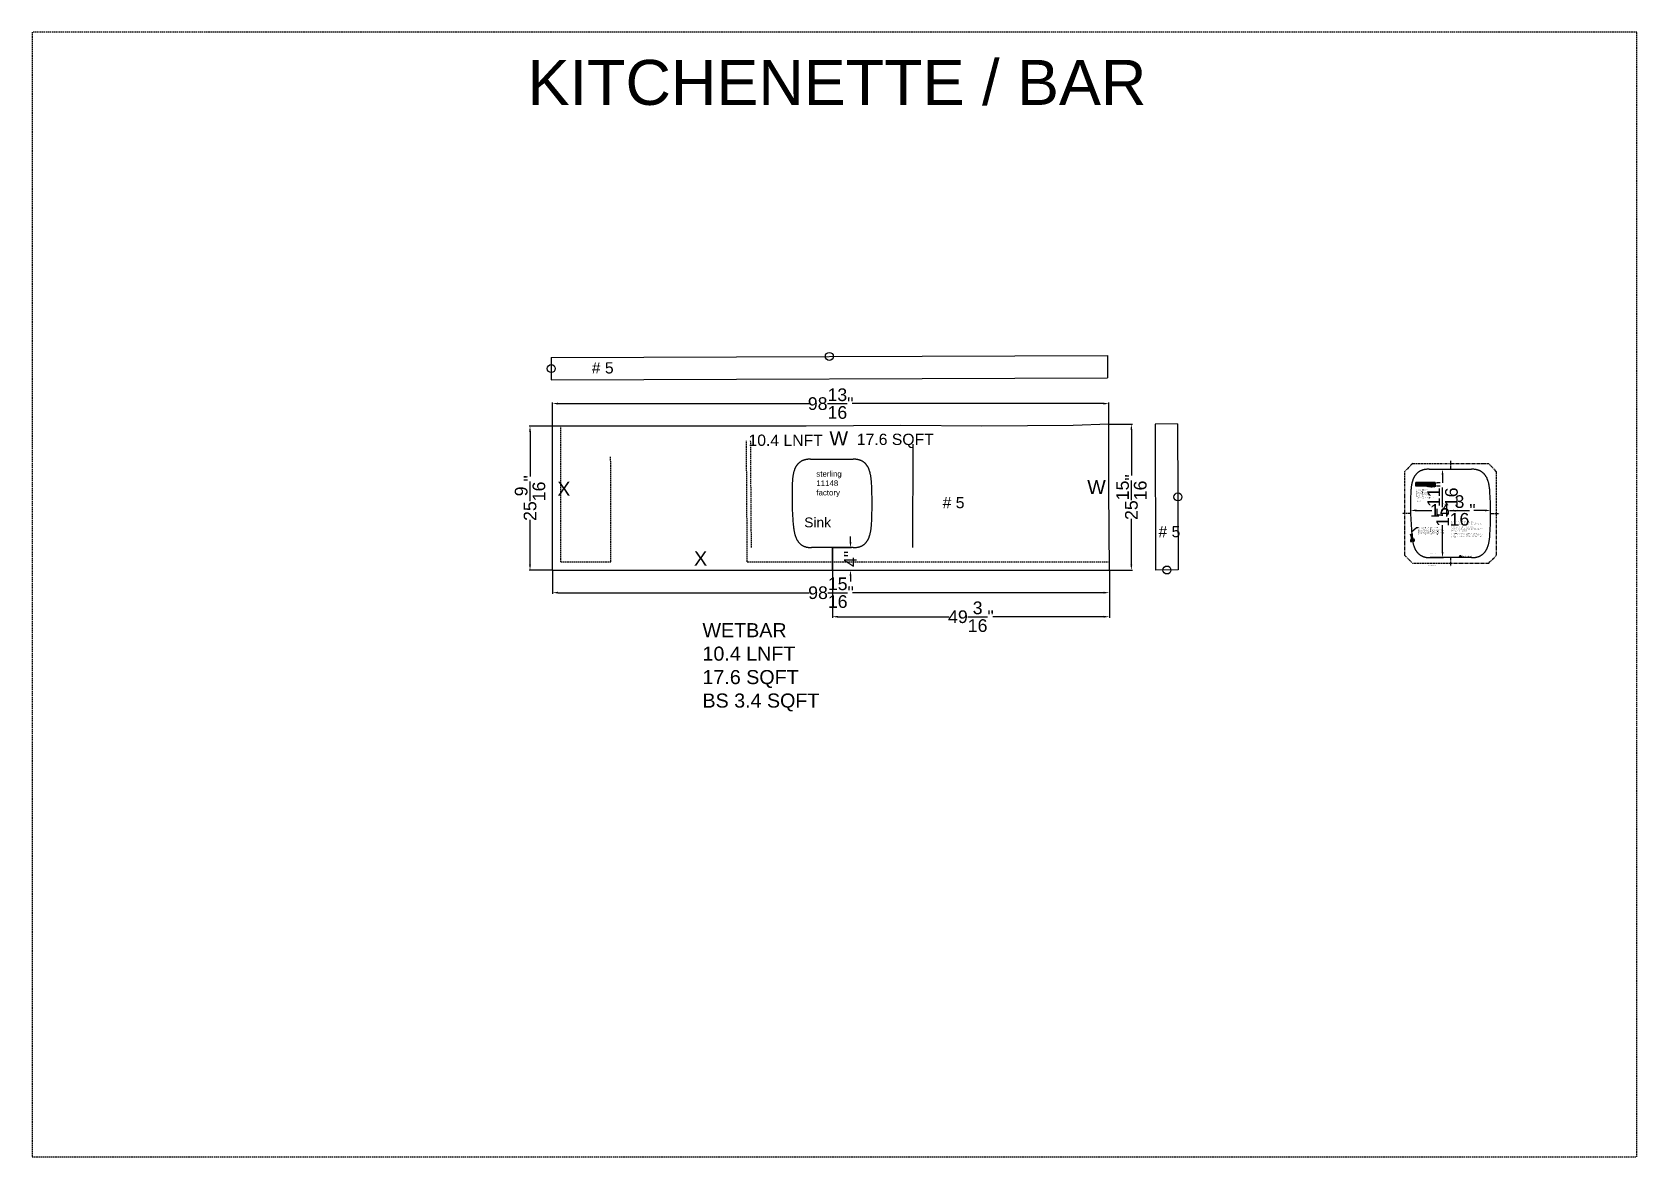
# Model space of a CAD drawing. Extents: x -347 to 953, y -714 to 758.
# Drawn here: x 361.8 to 646.8, y -55.1 to 144.7 of the extents above; entities that cross this region are included whole.
import ezdxf
from ezdxf.enums import TextEntityAlignment as Align

# ---------------------------------------------------------------- set-up
doc = ezdxf.new("R2010")
doc.units = 0
doc.header["$MEASUREMENT"] = 0
doc.linetypes.add('DASHED', pattern=[0.75, 0.5, -0.25])
doc.linetypes.add('PHANTOM', pattern=[0.8, 0.45, -0.05, 0.1, -0.05, 0.1, -0.05])
doc.layers.get('0').update_dxf_attribs({"linetype": 'CONTINUOUS'})
doc.layers.get('Defpoints').update_dxf_attribs({"linetype": 'CONTINUOUS'})
for name, color, linetype in [('___NOTE', 7, 'CONTINUOUS'), ('___SYMBOL', 7, 'CONTINUOUS'), ('_CURVE', 7, 'CONTINUOUS'), ('BACK_SPLASH', 211, 'CONTINUOUS'), ('BLUE_BLUE', 5, 'CONTINUOUS'), ('GREEN_TEXT', 90, 'CONTINUOUS'), ('ORANGE_CABS', 30, 'DASHED'), ('RED_WALL', 1, 'CONTINUOUS')]:
    doc.layers.add(name, color=color, linetype=linetype)
doc.layers.add('No Print', color=8, linetype='CONTINUOUS', plot=False)
doc.styles.add('Model Text', font='arial.ttf', dxfattribs={"height": 2})
doc.styles.get("Standard").update_dxf_attribs({"font": 'arial.ttf'})
doc.styles.add('TEXTSTYLE_2', font='txt')
doc.dimstyles.get("Standard").update_dxf_attribs({"dimtxt": 2.25, "dimasz": 1, "dimexe": 0.18, "dimexo": 0.0625, "dimgap": 0.09, "dimtad": 0, "dimdec": 4, "dimzin": 0, "dimdsep": 46, "dimlunit": 5, "dimtxsty": 'Standard', "dimcen": 1, "dimclrd": 3, "dimclre": 3, "dimadec": 0, "dimazin": 0, "dimtfac": 1, "dimtdec": 4, "dimtofl": 0, "dimtmove": 0, "dimatfit": 3, "dimfxl": 1, "dimtolj": 1, "dimtzin": 0, "dimarcsym": 0})

msp = doc.modelspace()

# ---------------------------------------------------------------- texts
at = {"linetype": 'Continuous', "attachment_point": 1, "style": 'Model Text'}
for s, width, insert, char_height in [('KITCHENETTE / BAR', 134.25107034, (449.798669, 139.742364), 8), ('sterling\\P11148\\Pfactory', 20.2756769, (501.079152, 66.700311), 1), ('{\\C3;WETBAR\\P}10.4 LNFT\\P17.6 SQFT{\\C3;\\P\\C6;BS 3.4 SQFT}', 29.66556514, (480.854495, 39.677005), 2.5)]:
    msp.add_mtext_dynamic_manual_height_columns(s, width=width, gutter_width=10, heights=[0], dxfattribs=dict(at, insert=insert, char_height=char_height))
at = {"linetype": 'Continuous', "char_height": 2, "attachment_point": 5, "style": 'Model Text'}
for s, insert in [('# 5', (463.132115, 85.014043)), ('10.4 LNFT', (495.624214, 72.158722)), ('17.6 SQFT', (515.100129, 72.054166)), ('# 5', (525.444358, 61.080416)), ('# 5', (563.782633, 55.927425))]:
    msp.add_mtext(s, dxfattribs=dict(at, insert=insert))
at = {"layer": 'GREEN_TEXT', "color": 90}
for s, height, p in [('W', 2.5, (503.410422, 73.747768)), ('X', 2.5, (455.072884, 64.79937)), ('W', 2.5, (549.19086, 65.111802)), ('Sink', 1.75, (498.930311, 58.446071)), ('X', 2.5, (479.353797, 52.414701))]:
    msp.add_text(s, height=height, dxfattribs=at).set_placement(p, align=Align.TOP_LEFT)

# ---------------------------------------------------------------- blocks, each defined once
blk = doc.blocks.new('*D82')
at = {"color": 3, "linetype": 'Continuous', "lineweight": -2, "transparency": 16777216}
for p, q in [((609.98, 67.03), (612.48, 67.03)), ((612.3, 66.03), (612.3, 64.58)), ((612.3, 52.31), (612.3, 57.11)), ((610.15, 51.31), (612.48, 51.31))]:
    blk.add_line(p, q, dxfattribs=at)
at = {"color": 3, "linetype": 'Continuous', "transparency": 16777216}
for points in [[(612.13, 66.03), (612.46, 66.03), (612.3, 67.03)], [(612.13, 52.31), (612.46, 52.31), (612.3, 51.31)]]:
    blk.add_solid(points, dxfattribs=at)
at = {"layer": 'Defpoints', "color": 0, "linetype": 'Continuous', "transparency": 16777216}
for p in [(609.92, 67.03), (610.08, 51.31), (612.3, 51.31)]:
    blk.add_point(p, dxfattribs=at)
at = {"color": 0, "linetype": 'Continuous', "transparency": 16777216, "insert": (612.3, 60.84), "char_height": 2.25, "attachment_point": 5, "rotation": 90}
blk.add_mtext('\\A1;15{\\H1x;\\S11/16;}"', dxfattribs=at)
blk = doc.blocks.new('*D83')
at = {"color": 3, "linetype": 'Continuous', "lineweight": -2, "transparency": 16777216}
for p, q in [((606.62, 60.48), (606.62, 59.52)), ((620.83, 59.23), (620.83, 59.88)), ((607.62, 59.7), (610.39, 59.7)), ((619.83, 59.7), (617.85, 59.7))]:
    blk.add_line(p, q, dxfattribs=at)
at = {"color": 3, "linetype": 'Continuous', "transparency": 16777216}
for points in [[(607.62, 59.87), (607.62, 59.53), (606.62, 59.7)], [(619.83, 59.87), (619.83, 59.53), (620.83, 59.7)]]:
    blk.add_solid(points, dxfattribs=at)
at = {"layer": 'Defpoints', "color": 0, "linetype": 'Continuous', "transparency": 16777216}
for p in [(606.62, 60.55), (620.83, 59.7), (620.83, 59.17)]:
    blk.add_point(p, dxfattribs=at)
at = {"color": 0, "linetype": 'Continuous', "transparency": 16777216, "insert": (614.12, 59.7), "char_height": 2.25, "attachment_point": 5}
blk.add_mtext('\\A1;14{\\H1x;\\S3/16;}"', dxfattribs=at)
blk = doc.blocks.new('TEMPLATE_NUMBER_BL0', base_point=(15.9, 14.13))
at = {"layer": '___SYMBOL', "color": 2, "linetype": 'Continuous', "const_width": 0.015}
for points in [[(15.25, 14.2), (15.25, 14.05)], [(15.36, 14.19), (15.37, 14.2), (15.39, 14.2), (15.4, 14.19), (15.41, 14.18), (15.41, 14.17), (15.4, 14.15), (15.39, 14.14), (15.4, 14.13), (15.41, 14.11), (15.42, 14.1), (15.42, 14.09), (15.41, 14.07), (15.4, 14.06), (15.39, 14.05), (15.37, 14.05), (15.36, 14.06), (15.35, 14.07)], [(15.37, 14.14), (15.39, 14.14)], [(15.5, 14.2), (15.5, 14.05)], [(15.66, 14.2), (15.61, 14.2), (15.61, 14.14), (15.62, 14.15), (15.64, 14.15), (15.65, 14.14), (15.66, 14.13), (15.67, 14.1), (15.66, 14.07), (15.65, 14.06), (15.64, 14.05), (15.62, 14.05), (15.61, 14.06), (15.6, 14.07)], [(15.75, 14.05), (15.73, 14.06), (15.72, 14.07), (15.72, 14.09), (15.72, 14.1), (15.72, 14.11), (15.73, 14.13), (15.75, 14.14), (15.76, 14.14), (15.78, 14.13), (15.79, 14.11), (15.79, 14.1), (15.79, 14.09), (15.79, 14.07), (15.78, 14.06), (15.76, 14.05), (15.75, 14.05)], [(15.75, 14.14), (15.73, 14.15), (15.72, 14.17), (15.72, 14.18), (15.73, 14.19), (15.75, 14.2), (15.76, 14.2), (15.78, 14.19), (15.79, 14.18), (15.79, 14.17), (15.78, 14.15), (15.76, 14.14)], [(15.9, 14.05), (15.9, 14.2), (15.85, 14.09), (15.92, 14.09)], [(15.98, 14.19), (16, 14.2), (16.01, 14.2), (16.03, 14.19), (16.04, 14.18), (16.04, 14.17), (16.03, 14.15), (16.01, 14.14), (16.03, 14.13), (16.04, 14.11), (16.04, 14.1), (16.04, 14.09), (16.04, 14.07), (16.03, 14.06), (16.01, 14.05), (16, 14.05), (15.98, 14.06), (15.97, 14.07)], [(16, 14.14), (16.01, 14.14)], [(16.11, 14.13), (16.15, 14.13)], [(16.25, 14.05), (16.26, 14.11), (16.27, 14.15), (16.28, 14.18), (16.29, 14.2), (16.22, 14.2)], [(16.36, 14.13), (16.4, 14.13)], [(16.47, 14.05), (16.5, 14.2), (16.54, 14.05)], [(16.48, 14.1), (16.53, 14.1)]]:
    blk.add_lwpolyline(points, dxfattribs=at)
blk = doc.blocks.new('TEMPLATE_NUMBER_BL1', base_point=(15.99, 11.98))
at = {"layer": '___SYMBOL', "color": 2, "linetype": 'Continuous', "const_width": 0.015}
for points in [[(15.34, 12.06), (15.34, 11.9)], [(15.44, 12.05), (15.46, 12.06), (15.47, 12.06), (15.49, 12.05), (15.5, 12.03), (15.5, 12.02), (15.49, 12.01), (15.47, 11.99), (15.49, 11.98), (15.5, 11.97), (15.5, 11.96), (15.5, 11.94), (15.5, 11.93), (15.49, 11.92), (15.47, 11.9), (15.46, 11.9), (15.44, 11.92), (15.43, 11.93)], [(15.46, 11.99), (15.47, 11.99)], [(15.59, 12.06), (15.59, 11.9)], [(15.75, 12.06), (15.7, 12.06), (15.69, 11.99), (15.71, 12.01), (15.72, 12.01), (15.74, 11.99), (15.75, 11.98), (15.75, 11.96), (15.75, 11.93), (15.74, 11.92), (15.72, 11.9), (15.71, 11.9), (15.69, 11.92), (15.68, 11.93)], [(15.83, 11.9), (15.82, 11.92), (15.81, 11.93), (15.8, 11.94), (15.8, 11.96), (15.81, 11.97), (15.82, 11.98), (15.83, 11.99), (15.85, 11.99), (15.86, 11.98), (15.87, 11.97), (15.88, 11.96), (15.88, 11.94), (15.87, 11.93), (15.86, 11.92), (15.85, 11.9), (15.83, 11.9)], [(15.83, 11.99), (15.82, 12.01), (15.81, 12.02), (15.81, 12.03), (15.82, 12.05), (15.83, 12.06), (15.85, 12.06), (15.86, 12.05), (15.87, 12.03), (15.87, 12.02), (15.86, 12.01), (15.85, 11.99)], [(15.99, 11.9), (15.99, 12.06), (15.93, 11.94), (16, 11.94)], [(16.07, 12.05), (16.08, 12.06), (16.1, 12.06), (16.11, 12.05), (16.12, 12.03), (16.12, 12.02), (16.11, 12.01), (16.1, 11.99), (16.11, 11.98), (16.12, 11.97), (16.13, 11.96), (16.13, 11.94), (16.12, 11.93), (16.11, 11.92), (16.1, 11.9), (16.08, 11.9), (16.07, 11.92), (16.06, 11.93)], [(16.08, 11.99), (16.1, 11.99)], [(16.19, 11.98), (16.24, 11.98)], [(16.34, 11.9), (16.35, 11.97), (16.36, 12.01), (16.36, 12.03), (16.37, 12.06), (16.31, 12.06)], [(16.44, 11.98), (16.49, 11.98)], [(16.55, 11.9), (16.59, 12.06), (16.63, 11.9)], [(16.57, 11.96), (16.61, 11.96)]]:
    blk.add_lwpolyline(points, dxfattribs=at)
blk = doc.blocks.new('COPYRIGHT_YEAR_BL2', base_point=(25.68, 13.24))
at = {"layer": '___SYMBOL', "color": 7, "linetype": 'Continuous'}
blk.add_circle((24.71, 13.24), 0.133, dxfattribs=at)
at = {"layer": '___SYMBOL', "color": 7, "linetype": 'Continuous', "style": 'TEXTSTYLE_2'}
blk.add_text('C', height=0.156, dxfattribs=at).set_placement((24.64, 13.16))
at = {"layer": '___SYMBOL', "color": 2, "linetype": 'Continuous', "width": 0.8}
blk.add_text('2020 KOHLER CO.', height=0.1562, dxfattribs=at).set_placement((24.91, 13.16))
blk = doc.blocks.new('SCISSORS_BL3', base_point=(12.42, 16.9))
at = {"layer": '___SYMBOL', "color": 7, "linetype": 'Continuous'}
for p, q in [((12.29, 17.02), (12.08, 17.54)), ((12.25, 16.98), (12.08, 17.54)), ((12.08, 17.54), (12.44, 16.91)), ((12.3, 17.15), (12.41, 17.59)), ((12.4, 16.98), (12.45, 17.38)), ((12.23, 16.88), (12.25, 16.95)), ((12.31, 16.76), (12.23, 16.88)), ((12.36, 17.06), (12.29, 17.02)), ((12.31, 16.76), (12.34, 16.81)), ((12.33, 16.93), (12.32, 16.98)), ((12.34, 16.98), (12.35, 16.93)), ((12.44, 16.91), (12.4, 16.77))]:
    blk.add_line(p, q, dxfattribs=at)
for points in [[(12.22, 16.54), (12.21, 16.54), (12.2, 16.54), (12.2, 16.55), (12.19, 16.55), (12.18, 16.55), (12.17, 16.55), (12.16, 16.55), (12.15, 16.55), (12.15, 16.55), (12.14, 16.54), (12.13, 16.54), (12.12, 16.54), (12.11, 16.53), (12.11, 16.53), (12.1, 16.52), (12.09, 16.51), (12.09, 16.51), (12.08, 16.5), (12.08, 16.49), (12.07, 16.48), (12.07, 16.47), (12.06, 16.46), (12.06, 16.46), (12.06, 16.44), (12.06, 16.43), (12.05, 16.42), (12.05, 16.41), (12.05, 16.4), (12.05, 16.39), (12.05, 16.38), (12.05, 16.37), (12.05, 16.36), (12.06, 16.35), (12.06, 16.34), (12.06, 16.33), (12.07, 16.32), (12.07, 16.31), (12.07, 16.3), (12.08, 16.29), (12.08, 16.28), (12.09, 16.27), (12.1, 16.26), (12.1, 16.25), (12.11, 16.24), (12.12, 16.24), (12.13, 16.23), (12.13, 16.23), (12.14, 16.22), (12.15, 16.22), (12.16, 16.21), (12.17, 16.21), (12.17, 16.21), (12.18, 16.21), (12.19, 16.2), (12.2, 16.2), (12.21, 16.2), (12.22, 16.21), (12.22, 16.21), (12.23, 16.21), (12.24, 16.21), (12.25, 16.22), (12.26, 16.22), (12.26, 16.23), (12.27, 16.23), (12.28, 16.24), (12.28, 16.25), (12.29, 16.25), (12.29, 16.26), (12.3, 16.27), (12.3, 16.28), (12.31, 16.29), (12.31, 16.3), (12.31, 16.31), (12.31, 16.32), (12.32, 16.33), (12.32, 16.34), (12.32, 16.35), (12.32, 16.36), (12.32, 16.37)], [(12.22, 16.28), (12.23, 16.29), (12.25, 16.3), (12.26, 16.32), (12.27, 16.34), (12.27, 16.37), (12.27, 16.4), (12.27, 16.42), (12.26, 16.45), (12.24, 16.47), (12.23, 16.49), (12.21, 16.51), (12.18, 16.51), (12.16, 16.52), (12.14, 16.51), (12.12, 16.51), (12.11, 16.49), (12.1, 16.47), (12.09, 16.45), (12.08, 16.42), (12.08, 16.4), (12.09, 16.37), (12.1, 16.34), (12.11, 16.32), (12.13, 16.3), (12.15, 16.29), (12.17, 16.28), (12.19, 16.27), (12.22, 16.28)], [(12.24, 16.55), (12.24, 16.57), (12.24, 16.58), (12.23, 16.59), (12.23, 16.6), (12.23, 16.61), (12.23, 16.62), (12.23, 16.63), (12.23, 16.65), (12.22, 16.66), (12.22, 16.67), (12.22, 16.68), (12.22, 16.69), (12.22, 16.69), (12.22, 16.7), (12.22, 16.71), (12.22, 16.71), (12.22, 16.72), (12.22, 16.72), (12.22, 16.73), (12.22, 16.74), (12.22, 16.74), (12.22, 16.75), (12.22, 16.76), (12.22, 16.76), (12.22, 16.77), (12.22, 16.77), (12.23, 16.77), (12.23, 16.78), (12.23, 16.78), (12.23, 16.79), (12.23, 16.79), (12.23, 16.79), (12.23, 16.8), (12.23, 16.8), (12.23, 16.8), (12.24, 16.81), (12.24, 16.81), (12.24, 16.81), (12.24, 16.82), (12.24, 16.82), (12.24, 16.82), (12.24, 16.83), (12.24, 16.83), (12.24, 16.83), (12.24, 16.84), (12.24, 16.84), (12.24, 16.84), (12.24, 16.84), (12.24, 16.85), (12.24, 16.85), (12.24, 16.85), (12.24, 16.86), (12.23, 16.86), (12.23, 16.86), (12.23, 16.86), (12.23, 16.86), (12.23, 16.87), (12.23, 16.87), (12.23, 16.87), (12.23, 16.87), (12.23, 16.87), (12.23, 16.87), (12.23, 16.87), (12.23, 16.88), (12.23, 16.88), (12.23, 16.88), (12.23, 16.88)], [(12.32, 16.37), (12.32, 16.38), (12.32, 16.39), (12.32, 16.4), (12.32, 16.41), (12.32, 16.42), (12.32, 16.43), (12.32, 16.43), (12.32, 16.44), (12.31, 16.45), (12.31, 16.46), (12.31, 16.47), (12.31, 16.48), (12.31, 16.49), (12.31, 16.5), (12.3, 16.51), (12.3, 16.52), (12.3, 16.53), (12.3, 16.55), (12.29, 16.56), (12.29, 16.57), (12.29, 16.58), (12.29, 16.59), (12.29, 16.61), (12.28, 16.62), (12.28, 16.63), (12.28, 16.65), (12.28, 16.66), (12.28, 16.67), (12.28, 16.68), (12.28, 16.68), (12.28, 16.68), (12.28, 16.69), (12.28, 16.69), (12.28, 16.7), (12.28, 16.7), (12.28, 16.7), (12.28, 16.71), (12.28, 16.71), (12.28, 16.72), (12.28, 16.72), (12.28, 16.72), (12.28, 16.73), (12.28, 16.73), (12.29, 16.73), (12.29, 16.74), (12.29, 16.74), (12.29, 16.74), (12.3, 16.74), (12.3, 16.75), (12.3, 16.75), (12.3, 16.75), (12.31, 16.75), (12.31, 16.76)], [(12.56, 16.38), (12.55, 16.39), (12.55, 16.4), (12.55, 16.41), (12.54, 16.42), (12.54, 16.43), (12.53, 16.44), (12.53, 16.45), (12.53, 16.46), (12.52, 16.47), (12.52, 16.48), (12.52, 16.49), (12.51, 16.5), (12.51, 16.51), (12.51, 16.52), (12.51, 16.53), (12.5, 16.54), (12.5, 16.55), (12.5, 16.56), (12.5, 16.57), (12.5, 16.58), (12.49, 16.6), (12.49, 16.61), (12.49, 16.63), (12.48, 16.65), (12.48, 16.66), (12.48, 16.67), (12.48, 16.68), (12.48, 16.68), (12.47, 16.69), (12.47, 16.7), (12.47, 16.7), (12.47, 16.71), (12.47, 16.72), (12.46, 16.72), (12.46, 16.73), (12.46, 16.74), (12.45, 16.74), (12.45, 16.75), (12.45, 16.75), (12.45, 16.75), (12.45, 16.76), (12.44, 16.76), (12.44, 16.76), (12.44, 16.76), (12.44, 16.76), (12.43, 16.76), (12.43, 16.77), (12.43, 16.77), (12.43, 16.77), (12.42, 16.77), (12.42, 16.77), (12.42, 16.77), (12.41, 16.77), (12.41, 16.77), (12.41, 16.77), (12.4, 16.77)], [(12.54, 16.61), (12.54, 16.62), (12.54, 16.63), (12.54, 16.63), (12.53, 16.64), (12.53, 16.65), (12.53, 16.66), (12.53, 16.67), (12.53, 16.68), (12.53, 16.69), (12.53, 16.69), (12.53, 16.7), (12.53, 16.71), (12.53, 16.71), (12.52, 16.72), (12.52, 16.72), (12.52, 16.73), (12.52, 16.73), (12.52, 16.74), (12.52, 16.74), (12.52, 16.75), (12.52, 16.76), (12.52, 16.76), (12.51, 16.77), (12.51, 16.77), (12.51, 16.78), (12.51, 16.78), (12.51, 16.79), (12.5, 16.79), (12.5, 16.8), (12.5, 16.8), (12.5, 16.81), (12.49, 16.81), (12.49, 16.81), (12.49, 16.82), (12.48, 16.82), (12.48, 16.83), (12.48, 16.83), (12.47, 16.83), (12.47, 16.84), (12.47, 16.84), (12.47, 16.84), (12.46, 16.85), (12.46, 16.85), (12.46, 16.85), (12.46, 16.85), (12.45, 16.86), (12.45, 16.86), (12.45, 16.86), (12.45, 16.87), (12.45, 16.87), (12.45, 16.87), (12.45, 16.88), (12.44, 16.88), (12.44, 16.88), (12.44, 16.89), (12.44, 16.89), (12.44, 16.89), (12.44, 16.9), (12.44, 16.9), (12.44, 16.91), (12.44, 16.91), (12.44, 16.91)], [(12.56, 16.38), (12.56, 16.37), (12.57, 16.36), (12.58, 16.35), (12.58, 16.34), (12.59, 16.33), (12.59, 16.33), (12.6, 16.32), (12.61, 16.31), (12.62, 16.31), (12.62, 16.3), (12.63, 16.3), (12.64, 16.29), (12.65, 16.29), (12.65, 16.29), (12.66, 16.29), (12.67, 16.29), (12.68, 16.29), (12.69, 16.29), (12.69, 16.29), (12.7, 16.29), (12.71, 16.29), (12.72, 16.29), (12.72, 16.3), (12.73, 16.3), (12.74, 16.31), (12.74, 16.31), (12.75, 16.32), (12.76, 16.32), (12.76, 16.33), (12.77, 16.34), (12.77, 16.35), (12.78, 16.35), (12.78, 16.36), (12.78, 16.37), (12.79, 16.38), (12.79, 16.39), (12.79, 16.4), (12.79, 16.41), (12.79, 16.42), (12.8, 16.43), (12.8, 16.44), (12.8, 16.46), (12.8, 16.47), (12.79, 16.48), (12.79, 16.49), (12.79, 16.5), (12.79, 16.51), (12.79, 16.52), (12.78, 16.53), (12.78, 16.54), (12.77, 16.55), (12.77, 16.56), (12.76, 16.57), (12.76, 16.58), (12.75, 16.59), (12.75, 16.6), (12.74, 16.6), (12.73, 16.61), (12.73, 16.62), (12.72, 16.62), (12.71, 16.63), (12.71, 16.64), (12.7, 16.64), (12.69, 16.64), (12.68, 16.65), (12.67, 16.65), (12.67, 16.65), (12.66, 16.65), (12.65, 16.65), (12.64, 16.65), (12.64, 16.65), (12.63, 16.65), (12.62, 16.65), (12.61, 16.64), (12.61, 16.64), (12.6, 16.64), (12.59, 16.63), (12.59, 16.63), (12.58, 16.62), (12.57, 16.61), (12.57, 16.61)], [(12.69, 16.35), (12.71, 16.36), (12.73, 16.37), (12.74, 16.39), (12.76, 16.41), (12.76, 16.44), (12.76, 16.46), (12.76, 16.49), (12.75, 16.52), (12.74, 16.54), (12.72, 16.56), (12.7, 16.58), (12.68, 16.59), (12.66, 16.59), (12.64, 16.59), (12.62, 16.58), (12.6, 16.57), (12.59, 16.55), (12.57, 16.53), (12.57, 16.5), (12.57, 16.47), (12.57, 16.45), (12.58, 16.42), (12.59, 16.4), (12.61, 16.38), (12.63, 16.36), (12.65, 16.35), (12.67, 16.35), (12.69, 16.35)]]:
    blk.add_lwpolyline(points, dxfattribs=at)
blk.add_circle((12.33, 16.95), 0.0268, dxfattribs=at)
for centre, radius, start, end in [((12.09, 17.43), 0.361, 352.6406, 27.3594), ((12.23, 16.55), 0.0146, 243.3109, 9.4467), ((12.55, 17.04), 0.313, 191.806, 241.7527), ((12.56, 16.61), 0.0146, 195.3134, 324.0675)]:
    blk.add_arc(centre, radius, start, end, dxfattribs=at)
blk = doc.blocks.new('*D132')
at = {"color": 3, "linetype": 'Continuous', "lineweight": -2, "transparency": 16777216}
for p, q in [((454.22, 74.74), (454.22, 78.86)), ((455.22, 78.68), (499.78, 78.68)), ((552.03, 78.68), (507.46, 78.68)), ((553.03, 75.09), (553.03, 78.86))]:
    blk.add_line(p, q, dxfattribs=at)
at = {"color": 3, "linetype": 'Continuous', "transparency": 16777216}
for points in [[(455.22, 78.85), (455.22, 78.51), (454.22, 78.68)], [(552.03, 78.85), (552.03, 78.51), (553.03, 78.68)]]:
    blk.add_solid(points, dxfattribs=at)
at = {"layer": 'Defpoints', "color": 0, "linetype": 'Continuous', "transparency": 16777216}
for p in [(553.03, 78.68), (454.22, 74.68), (553.03, 75.03)]:
    blk.add_point(p, dxfattribs=at)
at = {"color": 0, "linetype": 'Continuous', "transparency": 16777216, "insert": (503.62, 78.68), "char_height": 2.25, "attachment_point": 5}
blk.add_mtext('\\A1;98{\\H1x;\\S13/16;}"', dxfattribs=at)
blk = doc.blocks.new('*D133')
at = {"color": 3, "linetype": 'Continuous', "lineweight": -2, "transparency": 16777216}
for p, q in [((553.09, 75.03), (557.21, 75.03)), ((557.03, 74.03), (557.03, 65.93)), ((557.03, 50.09), (557.03, 58.2)), ((553.19, 49.09), (557.21, 49.09))]:
    blk.add_line(p, q, dxfattribs=at)
at = {"color": 3, "linetype": 'Continuous', "transparency": 16777216}
for points in [[(556.86, 74.03), (557.19, 74.03), (557.03, 75.03)], [(556.86, 50.09), (557.19, 50.09), (557.03, 49.09)]]:
    blk.add_solid(points, dxfattribs=at)
at = {"layer": 'Defpoints', "color": 0, "linetype": 'Continuous', "transparency": 16777216}
for p in [(553.03, 75.03), (553.13, 49.09), (557.03, 49.09)]:
    blk.add_point(p, dxfattribs=at)
at = {"color": 0, "linetype": 'Continuous', "transparency": 16777216, "insert": (557.03, 62.06), "char_height": 2.25, "attachment_point": 5, "rotation": 90}
blk.add_mtext('\\A1;25{\\H1x;\\S15/16;}"', dxfattribs=at)
blk = doc.blocks.new('*D134')
at = {"color": 3, "linetype": 'Continuous', "lineweight": -2, "transparency": 16777216}
for p, q in [((454.22, 49.03), (454.22, 44.91)), ((553.13, 49.03), (553.13, 44.91)), ((455.22, 45.09), (499.83, 45.09)), ((552.13, 45.09), (507.52, 45.09))]:
    blk.add_line(p, q, dxfattribs=at)
at = {"color": 3, "linetype": 'Continuous', "transparency": 16777216}
for points in [[(455.22, 45.26), (455.22, 44.93), (454.22, 45.09)], [(552.13, 45.26), (552.13, 44.93), (553.13, 45.09)]]:
    blk.add_solid(points, dxfattribs=at)
at = {"layer": 'Defpoints', "color": 0, "linetype": 'Continuous', "transparency": 16777216}
for p in [(454.22, 49.09), (553.13, 49.09), (454.22, 45.09)]:
    blk.add_point(p, dxfattribs=at)
at = {"color": 0, "linetype": 'Continuous', "transparency": 16777216, "insert": (503.68, 45.09), "char_height": 2.25, "attachment_point": 5}
blk.add_mtext('\\A1;98{\\H1x;\\S15/16;}"', dxfattribs=at)
blk = doc.blocks.new('*D135')
at = {"color": 3, "linetype": 'Continuous', "lineweight": -2, "transparency": 16777216}
for p, q in [((454.16, 74.68), (450.04, 74.68)), ((450.22, 73.68), (450.22, 65.74)), ((450.22, 50.09), (450.22, 58.03)), ((454.16, 49.09), (450.04, 49.09))]:
    blk.add_line(p, q, dxfattribs=at)
at = {"color": 3, "linetype": 'Continuous', "transparency": 16777216}
for points in [[(450.05, 73.68), (450.39, 73.68), (450.22, 74.68)], [(450.05, 50.09), (450.39, 50.09), (450.22, 49.09)]]:
    blk.add_solid(points, dxfattribs=at)
at = {"layer": 'Defpoints', "color": 0, "linetype": 'Continuous', "transparency": 16777216}
for p in [(450.22, 74.68), (454.22, 74.68), (454.22, 49.09)]:
    blk.add_point(p, dxfattribs=at)
at = {"color": 0, "linetype": 'Continuous', "transparency": 16777216, "insert": (450.22, 61.89), "char_height": 2.25, "attachment_point": 5, "rotation": 90}
blk.add_mtext('\\A1;25{\\H1x;\\S9/16;}"', dxfattribs=at)
blk = doc.blocks.new('*D170')
at = {"color": 3, "linetype": 'Continuous', "lineweight": -2, "transparency": 16777216}
for p, q in [((503.92, 53.03), (503.92, 40.64)), ((553.13, 49.03), (553.13, 40.64)), ((504.92, 40.82), (524.64, 40.82)), ((552.13, 40.82), (532.41, 40.82))]:
    blk.add_line(p, q, dxfattribs=at)
at = {"color": 3, "linetype": 'Continuous', "transparency": 16777216}
for points in [[(504.92, 40.98), (504.92, 40.65), (503.92, 40.82)], [(552.13, 40.98), (552.13, 40.65), (553.13, 40.82)]]:
    blk.add_solid(points, dxfattribs=at)
at = {"layer": 'Defpoints', "color": 0, "linetype": 'Continuous', "transparency": 16777216}
for p in [(503.92, 53.09), (553.13, 49.09), (553.13, 40.82)]:
    blk.add_point(p, dxfattribs=at)
at = {"color": 0, "linetype": 'Continuous', "transparency": 16777216, "insert": (528.53, 40.82), "char_height": 2.25, "attachment_point": 5}
blk.add_mtext('\\A1;49{\\H1x;\\S3/16;}"', dxfattribs=at)
blk = doc.blocks.new('*D171')
at = {"color": 3, "linetype": 'Continuous', "lineweight": -2, "transparency": 16777216}
for p, q in [((507.14, 54.09), (507.14, 55.09)), ((503.93, 53.09), (507.32, 53.09)), ((503.98, 49.09), (507.32, 49.09)), ((507.14, 48.09), (507.14, 47.09))]:
    blk.add_line(p, q, dxfattribs=at)
at = {"color": 3, "linetype": 'Continuous', "transparency": 16777216}
for points in [[(506.98, 54.09), (507.31, 54.09), (507.14, 53.09)], [(506.98, 48.09), (507.31, 48.09), (507.14, 49.09)]]:
    blk.add_solid(points, dxfattribs=at)
at = {"layer": 'Defpoints', "color": 0, "linetype": 'Continuous', "transparency": 16777216}
for p in [(503.87, 53.09), (503.92, 49.09), (507.14, 49.09)]:
    blk.add_point(p, dxfattribs=at)
at = {"color": 0, "linetype": 'Continuous', "transparency": 16777216, "insert": (507.14, 51.09), "char_height": 2.25, "attachment_point": 5, "rotation": 90}
blk.add_mtext('\\A1;4"', dxfattribs=at)

# ---------------------------------------------------------------- dimensions: what is measured, and where the dimension line sits
at = {"linetype": 'Continuous'}
for base, p1, p2, picture, middle in [((553.025229, 78.679168), (454.219826, 74.679193), (553.025229, 75.030198), '*D132', (503.622527, 78.679168)), ((553.131795, 40.81563), (503.918814, 53.093575), (553.131795, 49.093574), '*D170', (528.525305, 40.81563)), ((454.219826, 45.093574), (553.131795, 49.093574), (454.219826, 49.093575), '*D134', (503.675811, 45.093574))]:
    dim = msp.add_linear_dim(base=base, p1=p1, p2=p2, dimstyle='Standard', override={"dimpost": '"'}, dxfattribs=at)
    dim.commit()
    dim.dimension.update_dxf_attribs({"geometry": picture, "text_midpoint": middle})
for base, p1, p2, picture, middle in [((450.219826, 74.679193), (454.219826, 49.093575), (454.219826, 74.679193), '*D135', (450.219826, 61.886384)), ((557.025195, 49.093574), (553.025229, 75.030198), (553.131795, 49.093574), '*D133', (557.025195, 62.061886)), ((507.143932, 49.093574), (503.869701, 53.093575), (503.918814, 49.093574), '*D171', (507.143932, 51.093575))]:
    dim = msp.add_linear_dim(base=base, p1=p1, p2=p2, angle=90, dimstyle='Standard', override={"dimpost": '"'}, dxfattribs=at)
    dim.commit()
    dim.dimension.update_dxf_attribs({"geometry": picture, "text_midpoint": middle})
at = {"color": 2, "linetype": 'Continuous'}
dim = msp.add_linear_dim(base=(612.297612, 51.314391), p1=(609.919474, 67.025621), p2=(610.084227, 51.314391), angle=270, dimstyle='Standard', override={"dimpost": '"'}, dxfattribs=at)
dim.commit()
dim.dimension.update_dxf_attribs({"geometry": '*D82', "text_midpoint": (612.297612, 60.843962), "dimtype": 160})
dim = msp.add_linear_dim(base=(620.829869, 59.70123), p1=(606.618638, 60.545006), p2=(620.829869, 59.170006), dimstyle='Standard', override={"dimpost": '"'}, dxfattribs=at)
dim.commit()
dim.dimension.update_dxf_attribs({"geometry": '*D83', "text_midpoint": (614.122592, 59.70123), "dimtype": 160})

# ---------------------------------------------------------------- linework, layer by layer
at = {"color": 2, "linetype": 'Continuous'}
for p, q in [((607.534454, 64.021644), (607.534454, 64.653981)), ((611.015656, 64.021644), (607.534454, 64.021644)), ((607.588904, 64.606102), (610.958744, 64.606102)), ((607.595618, 64.599388), (610.952017, 64.599388)), ((607.716156, 64.187442), (607.695147, 64.252478)), ((607.998031, 64.519385), (607.998031, 64.460609)), ((608.052365, 64.46423), (608.077735, 64.52616)), ((608.054542, 64.46423), (608.052365, 64.46423)), ((608.077735, 64.52616), (608.079899, 64.52616)), ((608.079899, 64.52616), (608.107446, 64.522519)), ((608.107446, 64.522519), (608.395837, 64.522519)), ((608.204525, 64.485056), (608.140764, 64.485056)), ((608.172658, 64.180159), (608.172658, 64.181733)), ((608.316125, 64.180159), (608.172658, 64.180159)), ((608.204525, 64.253008), (608.204525, 64.485056)), ((608.316125, 64.181733), (608.316125, 64.180159)), ((608.395837, 64.522519), (608.429162, 64.52616)), ((608.408153, 64.46423), (608.405975, 64.46423)), ((608.431332, 64.52616), (608.408153, 64.46423)), ((608.429162, 64.52616), (608.431332, 64.52616)), ((608.479157, 64.520952), (608.479157, 64.522519)), ((608.479157, 64.522519), (608.711036, 64.522519)), ((608.479157, 64.180159), (608.479157, 64.181733)), ((608.781315, 64.180159), (608.479157, 64.180159)), ((608.659583, 64.485056), (608.585676, 64.481421)), ((608.585676, 64.481421), (608.585676, 64.384646)), ((608.585676, 64.384646), (608.671899, 64.384646)), ((608.585676, 64.347171), (608.585676, 64.22386)), ((608.671899, 64.384646), (608.703786, 64.387759)), ((608.703786, 64.387759), (608.705964, 64.387759)), ((608.705964, 64.332617), (608.703786, 64.332617)), ((608.705964, 64.387759), (608.705964, 64.332617)), ((608.711036, 64.522519), (608.745087, 64.525109)), ((608.745087, 64.525109), (608.747264, 64.525109)), ((608.747264, 64.46423), (608.745087, 64.46423)), ((608.747264, 64.525109), (608.747264, 64.46423)), ((608.813921, 64.248328), (608.781315, 64.180159)), ((608.811751, 64.248328), (608.813921, 64.248328)), ((608.839278, 64.520952), (608.839278, 64.522519)), ((608.839278, 64.180159), (608.839278, 64.181733)), ((608.977678, 64.180159), (608.839278, 64.180159)), ((609.029131, 64.28474), (608.96246, 64.358103)), ((608.977678, 64.181733), (608.977678, 64.180159)), ((609.117524, 64.206173), (609.029131, 64.28474)), ((609.268253, 64.180159), (609.201582, 64.180159)), ((609.284183, 64.520952), (609.284183, 64.522519)), ((609.284183, 64.522519), (609.422583, 64.522519)), ((609.284183, 64.180159), (609.284183, 64.181733)), ((609.582008, 64.180159), (609.284183, 64.180159)), ((609.390703, 64.449148), (609.390703, 64.222313)), ((609.422583, 64.522519), (609.422583, 64.520952)), ((609.619674, 64.249345), (609.582008, 64.180159)), ((609.617503, 64.249345), (609.619674, 64.249345)), ((609.649371, 64.520952), (609.649371, 64.522519)), ((609.649371, 64.522519), (609.787058, 64.522519)), ((609.649371, 64.180159), (609.649371, 64.181733)), ((609.787058, 64.180159), (609.649371, 64.180159)), ((609.685924, 63.977576), (609.667911, 63.933387)), ((609.667911, 63.933387), (609.703699, 63.933387)), ((609.703699, 63.933387), (609.685924, 63.977576)), ((609.787058, 64.522519), (609.787058, 64.520952)), ((609.787058, 64.181733), (609.787058, 64.180159)), ((609.88504, 63.993499), (609.836361, 63.934784)), ((609.863854, 64.180159), (609.863854, 64.181733)), ((609.992103, 64.180159), (609.863854, 64.180159)), ((609.864581, 64.520952), (609.864581, 64.522519)), ((609.864581, 64.522519), (609.970368, 64.522519)), ((610.202965, 64.222823), (609.954437, 64.449148)), ((609.970368, 64.522519), (609.970368, 64.52199)), ((609.970368, 64.52199), (609.981253, 64.508983)), ((609.981253, 64.508983), (609.991385, 64.498578)), ((609.991385, 64.498578), (610.256596, 64.258202)), ((609.992103, 64.181733), (609.992103, 64.180159)), ((610.185646, 63.870181), (610.114071, 63.870181)), ((610.194569, 63.870181), (610.194569, 63.993553)), ((610.194569, 63.993553), (610.262997, 63.993553)), ((610.263256, 63.870181), (610.194569, 63.870181)), ((610.218917, 64.520952), (610.218917, 64.522519)), ((610.218917, 64.522519), (610.346453, 64.522519)), ((610.272167, 63.870263), (610.272167, 63.993553)), ((610.305153, 63.870263), (610.272167, 63.870263)), ((610.305099, 63.964976), (610.305099, 63.941213)), ((610.305153, 63.908037), (610.305153, 63.870263)), ((610.332672, 63.870181), (610.305153, 63.908037)), ((610.369497, 63.870113), (610.332672, 63.870181)), ((610.334382, 63.919498), (610.369497, 63.870113)), ((610.346453, 64.522519), (610.346453, 64.520952)), ((610.449208, 63.987246), (610.483158, 63.970021)), ((610.481476, 63.914317), (610.449208, 63.899655)), ((610.483158, 63.916338), (610.481476, 63.914317)), ((610.482806, 63.904442), (610.483158, 63.913788)), ((610.483158, 63.970021), (610.483158, 63.981224)), ((610.483158, 63.913788), (610.483158, 63.916338)), ((610.613922, 63.999169), (610.591882, 63.893294)), ((610.591882, 63.893294), (610.599843, 63.893294)), ((610.599843, 63.893294), (610.616256, 63.972992)), ((610.650394, 63.90881), (610.613922, 63.999169)), ((610.616256, 63.972992), (610.650394, 63.888465)), ((610.687015, 63.999169), (610.650394, 63.90881)), ((610.650394, 63.888465), (610.684656, 63.972992)), ((610.684656, 63.972992), (610.701135, 63.893294)), ((610.709029, 63.893294), (610.687015, 63.999169)), ((610.701135, 63.893294), (610.709029, 63.893294)), ((610.717818, 63.893294), (610.717818, 63.99369)), ((610.717818, 63.99369), (610.736128, 63.99369)), ((610.725942, 63.893294), (610.717818, 63.893294)), ((610.725942, 63.985959), (610.725942, 63.947765)), ((610.725942, 63.947765), (610.73686, 63.947766)), ((610.725942, 63.940046), (610.725942, 63.893294)), ((610.736128, 63.940046), (610.725942, 63.940046)), ((610.726864, 64.352895), (610.726864, 64.354448)), ((610.726864, 64.354448), (610.837718, 64.354448)), ((610.76019, 64.21918), (610.76019, 64.29451)), ((610.793311, 63.97763), (610.775286, 63.933387)), ((610.775286, 63.933387), (610.811079, 63.933387)), ((610.78265, 64.462155), (610.780481, 64.462155)), ((610.78265, 64.52199), (610.78265, 64.462155)), ((610.811079, 63.933387), (610.793311, 63.97763)), ((610.837718, 64.352895), (610.834096, 64.330521)), ((610.834096, 64.330521), (610.834096, 64.210859)), ((610.834096, 64.210859), (610.837718, 64.187442)), ((610.837718, 64.354448), (610.837718, 64.352895)), ((610.841204, 63.996308), (610.841204, 63.893294)), ((610.923954, 63.908999), (610.841204, 63.996308)), ((610.841204, 63.893294), (610.849301, 63.893294)), ((610.849301, 63.893294), (610.849301, 63.976519)), ((610.849301, 63.976519), (610.932051, 63.888615)), ((610.864357, 64.185448), (610.864357, 64.213545)), ((610.868832, 64.185448), (610.864357, 64.185448)), ((610.868832, 64.21052), (610.868832, 64.201012)), ((610.868832, 64.197546), (610.868832, 64.185448)), ((610.878015, 64.19261), (610.868832, 64.197546)), ((610.879914, 64.185448), (610.878015, 64.19261)), ((610.878124, 64.199445), (610.878124, 64.199221)), ((610.878124, 64.199221), (610.884607, 64.185448)), ((610.884607, 64.185448), (610.879914, 64.185448)), ((610.923954, 63.99369), (610.923954, 63.908999)), ((610.932051, 63.99369), (610.923954, 63.99369)), ((610.932051, 63.888615), (610.932051, 63.99369)), ((610.937056, 63.99369), (610.970693, 63.935815)), ((610.946333, 63.99369), (610.937056, 63.99369)), ((610.974667, 63.944671), (610.946333, 63.99369)), ((610.952017, 64.599388), (610.952017, 64.103213)), ((610.958744, 64.606102), (610.958744, 64.096499)), ((610.970693, 63.935815), (610.970544, 63.893294)), ((610.970544, 63.893294), (610.978668, 63.893294)), ((611.003653, 63.99369), (610.974667, 63.944671)), ((610.978668, 63.936303), (611.012169, 63.99369)), ((610.978668, 63.893294), (610.978668, 63.936303)), ((611.012169, 63.99369), (611.003653, 63.99369))]:
    msp.add_line(p, q, dxfattribs=at)
for points in [[(607.534454, 64.653981), (611.015656, 64.653981), (611.015656, 64.021644)], [(607.550724, 64.063446), (610.995419, 64.063446), (610.995419, 64.641388)], [(610.995419, 64.641388), (607.550724, 64.641388), (607.550724, 64.063446)], [(610.958744, 64.096499), (607.588904, 64.096499), (607.588904, 64.606102)], [(610.952017, 64.103213), (607.595618, 64.103213), (607.595618, 64.599388)], [(607.695147, 64.252478), (607.703553, 64.247746), (607.712522, 64.243106), (607.721983, 64.238613), (607.725246, 64.237152), (607.735201, 64.232953), (607.745409, 64.229029), (607.755787, 64.225416), (607.766256, 64.22214), (607.776744, 64.21922), (607.787187, 64.21667), (607.79753, 64.214499), (607.807725, 64.212707), (607.817733, 64.211295), (607.827522, 64.210258), (607.837066, 64.209589), (607.846347, 64.209279), (607.855349, 64.209317), (607.864063, 64.209694), (607.872482, 64.210397), (607.880604, 64.211417), (607.888428, 64.212742), (607.895955, 64.214361), (607.90319, 64.216266), (607.910137, 64.218448), (607.916801, 64.2209), (607.923189, 64.223616), (607.92844, 64.226193), (607.933162, 64.228885), (607.937378, 64.231677), (607.941112, 64.234553), (607.944387, 64.237502), (607.947225, 64.240513), (607.949647, 64.243579), (607.951672, 64.246694), (607.953316, 64.249854), (607.954593, 64.253057), (607.955509, 64.256301), (607.956072, 64.25958), (607.956284, 64.262894), (607.956146, 64.266245), (607.955653, 64.269632), (607.954797, 64.273055), (607.953568, 64.276509), (607.951952, 64.279989), (607.949936, 64.283486), (607.947507, 64.286986), (607.944651, 64.290474), (607.941359, 64.293931), (607.937622, 64.297335), (607.933437, 64.300662), (607.928805, 64.303887), (607.923728, 64.306984), (607.918906, 64.309578), (607.910534, 64.313632), (607.901561, 64.317597), (607.89182, 64.321531), (607.881031, 64.325527), (607.868662, 64.32976), (607.85337, 64.334667), (607.83459, 64.34053), (607.819484, 64.345389), (607.807201, 64.349606), (607.798298, 64.352832), (607.787854, 64.35683), (607.778602, 64.36067), (607.770246, 64.36446), (607.762647, 64.368244), (607.755724, 64.372042), (607.749419, 64.375864), (607.743685, 64.379713), (607.738486, 64.383595), (607.733785, 64.387509), (607.729554, 64.39146), (607.725764, 64.39545), (607.722392, 64.399483), (607.719414, 64.403564), (607.716814, 64.407699), (607.714574, 64.411898), (607.712684, 64.416169), (607.710846, 64.421242), (607.709421, 64.426182), (607.708392, 64.431), (607.707742, 64.4357), (607.707458, 64.440288), (607.707528, 64.444776), (607.707945, 64.449172), (607.708704, 64.453487), (607.709805, 64.45773), (607.711249, 64.461908), (607.713043, 64.466029), (607.715194, 64.470096), (607.717715, 64.474112), (607.720616, 64.478076), (607.723912, 64.481986), (607.727615, 64.485837), (607.731737, 64.489619), (607.73629, 64.493321), (607.741278, 64.496927), (607.746703, 64.500417), (607.752559, 64.503769), (607.758828, 64.506956), (607.763723, 64.509193), (607.771142, 64.512238), (607.779056, 64.515107), (607.787476, 64.517786), (607.796414, 64.520261), (607.805876, 64.522517), (607.815866, 64.524539), (607.826383, 64.52631), (607.837417, 64.527814), (607.848953, 64.529032), (607.860965, 64.52995), (607.873415, 64.530552), (607.886254, 64.530823), (607.899415, 64.530752), (607.912816, 64.530332), (607.926358, 64.52956), (607.93992, 64.528439), (607.953366, 64.52698), (607.966546, 64.5252), (607.974072, 64.52402), (607.986427, 64.521808), (607.998031, 64.519385)], [(607.998031, 64.460609), (607.989986, 64.465479), (607.982055, 64.469869), (607.974191, 64.473817), (607.966354, 64.477353), (607.958502, 64.480503), (607.950593, 64.483287), (607.946605, 64.484546), (607.942591, 64.485718), (607.934472, 64.487804), (607.926194, 64.489556), (607.917709, 64.49098), (607.908967, 64.492077), (607.899915, 64.492846), (607.890492, 64.493281), (607.888636, 64.493326), (607.881127, 64.493333), (607.872454, 64.493021), (607.863791, 64.492383), (607.855446, 64.491445), (607.847581, 64.490235), (607.840275, 64.488785), (607.833561, 64.487121), (607.827444, 64.48527), (607.821909, 64.483255), (607.816935, 64.481095), (607.812491, 64.478807), (607.808547, 64.476404), (607.80507, 64.473896), (607.802027, 64.471288), (607.799389, 64.468581), (607.797131, 64.465773), (607.795232, 64.462858), (607.793675, 64.459826), (607.792451, 64.456663), (607.791556, 64.453351), (607.790995, 64.449873), (607.790811, 64.446541), (607.790987, 64.443284), (607.791518, 64.440083), (607.792406, 64.436919), (607.79366, 64.433776), (607.795299, 64.430637), (607.797348, 64.427491), (607.799836, 64.424326), (607.802801, 64.421137), (607.806283, 64.417917), (607.810326, 64.414665), (607.814977, 64.411381), (607.820286, 64.408065), (607.826303, 64.404721), (607.83308, 64.401352), (607.840674, 64.397959), (607.849152, 64.394538), (607.858628, 64.391058), (607.869436, 64.387387), (607.877146, 64.384825), (607.894425, 64.379093), (607.912202, 64.373327), (607.929423, 64.367613), (607.943261, 64.362753), (607.955301, 64.358212), (607.966159, 64.353781), (607.976154, 64.349351), (607.985479, 64.344854), (607.992381, 64.341184), (607.998688, 64.337435), (608.004429, 64.333617), (608.009629, 64.329739), (608.014314, 64.325809), (608.018509, 64.321833), (608.022238, 64.317814), (608.025522, 64.313757), (608.028381, 64.309663), (608.030832, 64.305531), (608.03289, 64.301361), (608.034566, 64.297156), (608.035869, 64.292917), (608.036808, 64.288639), (608.037386, 64.284321), (608.037607, 64.279957), (608.037469, 64.275544), (608.036966, 64.271079), (608.036094, 64.26656), (608.034841, 64.261988), (608.033198, 64.257364), (608.031152, 64.252694), (608.028691, 64.247984), (608.025805, 64.243244), (608.022482, 64.238489), (608.018714, 64.233734), (608.014496, 64.228999), (608.009827, 64.224306), (608.00471, 64.21968), (607.999151, 64.215149), (607.993164, 64.21074), (607.986765, 64.206482), (607.979978, 64.202406), (607.972828, 64.198539), (607.965346, 64.194909), (607.960685, 64.192844), (607.952758, 64.189653), (607.944606, 64.186765), (607.935941, 64.184085), (607.926777, 64.18163), (607.917108, 64.179413), (607.906936, 64.177452), (607.896264, 64.175763), (607.885105, 64.174361), (607.873477, 64.173264), (607.861406, 64.172488), (607.848931, 64.172046), (607.836097, 64.171952), (607.822966, 64.172215), (607.80961, 64.172843), (607.796114, 64.173837), (607.782576, 64.175195), (607.769107, 64.176906), (607.755824, 64.178956), (607.753066, 64.179429), (607.74021, 64.18185), (607.727871, 64.184534), (607.716156, 64.187442)], [(608.172658, 64.181733), (608.176556, 64.182958), (608.178381, 64.183655), (608.180126, 64.184406), (608.183384, 64.186063), (608.186355, 64.187924), (608.189063, 64.189988), (608.191527, 64.192259), (608.193764, 64.194745), (608.195786, 64.19746), (608.197602, 64.200423), (608.199217, 64.203654), (608.200631, 64.207184), (608.201845, 64.211048), (608.202851, 64.215288), (608.203646, 64.219964), (608.204221, 64.225161), (608.204569, 64.231021), (608.204688, 64.237839), (608.204525, 64.253008)], [(608.278439, 64.485056), (608.278439, 64.247799), (608.278447, 64.240615), (608.278558, 64.233893), (608.278818, 64.228632), (608.279235, 64.224187), (608.27981, 64.220281), (608.280547, 64.216764), (608.28145, 64.213538), (608.282527, 64.210539), (608.283787, 64.207717), (608.285244, 64.205036), (608.286915, 64.202465), (608.288822, 64.199981), (608.29099, 64.197564), (608.29344, 64.195207), (608.2962, 64.1929), (608.299307, 64.190629), (608.302802, 64.188385), (608.306733, 64.186159), (608.311154, 64.183943), (608.316125, 64.181733)], [(608.405975, 64.46423), (608.404905, 64.466102), (608.403677, 64.467884), (608.402287, 64.469583), (608.400727, 64.471201), (608.398987, 64.472743), (608.397057, 64.47421), (608.394925, 64.475603), (608.392576, 64.476919), (608.389994, 64.478158), (608.387162, 64.479314), (608.384061, 64.480385), (608.380672, 64.481363), (608.376973, 64.482243), (608.372938, 64.483017), (608.36854, 64.483679), (608.363747, 64.48422), (608.358516, 64.484632), (608.352787, 64.484909), (608.346465, 64.485044), (608.343665, 64.485056), (608.278439, 64.485056)], [(608.511762, 64.449148), (608.51189, 64.459663), (608.511893, 64.467671), (608.511653, 64.474255), (608.511166, 64.479988), (608.510437, 64.485095), (608.509474, 64.489695), (608.508284, 64.493864), (608.506873, 64.497659), (608.505242, 64.501121), (608.503392, 64.504286), (608.501316, 64.50718), (608.499006, 64.509825), (608.496447, 64.512237), (608.493621, 64.514425), (608.490506, 64.516395), (608.487074, 64.518145), (608.485229, 64.518936), (608.483297, 64.519669), (608.479157, 64.520952)], [(608.479157, 64.181733), (608.483267, 64.182948), (608.485187, 64.18365), (608.487019, 64.18441), (608.490432, 64.186104), (608.493533, 64.188021), (608.49635, 64.190161), (608.498903, 64.192529), (608.501212, 64.195134), (608.50329, 64.197993), (608.505146, 64.201125), (608.506785, 64.204558), (608.508207, 64.208325), (608.50941, 64.212468), (608.510387, 64.217041), (608.51113, 64.222115), (608.511631, 64.227804), (608.511886, 64.234312), (608.511896, 64.242156)], [(608.511896, 64.242156), (608.511762, 64.253008), (608.511762, 64.449148)], [(608.703786, 64.332617), (608.702521, 64.334122), (608.701095, 64.33555), (608.699498, 64.336905), (608.697718, 64.338188), (608.695742, 64.3394), (608.693553, 64.34054), (608.691132, 64.341606), (608.68846, 64.342594), (608.685513, 64.343501), (608.682264, 64.344321), (608.678683, 64.345049), (608.674732, 64.345678), (608.670361, 64.346203), (608.665503, 64.346617), (608.66005, 64.346917), (608.653805, 64.347101), (608.646282, 64.347171), (608.585676, 64.347171)], [(608.585676, 64.22386), (608.598574, 64.222908), (608.614834, 64.221554), (608.62849, 64.220382), (608.643075, 64.219201), (608.654924, 64.218373), (608.665303, 64.217796), (608.674726, 64.21743), (608.683464, 64.217254), (608.691679, 64.217254), (608.69948, 64.217423), (608.706943, 64.217756), (608.714127, 64.218249), (608.721075, 64.2189), (608.727821, 64.219707), (608.734395, 64.220671), (608.740821, 64.221792), (608.747118, 64.22307), (608.753305, 64.224507), (608.759396, 64.226106), (608.765404, 64.227869), (608.771343, 64.229798), (608.777222, 64.231897), (608.783052, 64.234171), (608.788841, 64.236624), (608.794599, 64.23926), (608.800331, 64.242086), (608.806047, 64.245107), (608.811751, 64.248328)], [(608.839278, 64.522519), (609.011729, 64.522519), (609.016999, 64.522483), (609.027256, 64.522196), (609.037111, 64.521635), (609.04656, 64.52081), (609.055602, 64.519733), (609.064238, 64.518417), (609.072467, 64.516874), (609.080291, 64.515117), (609.087713, 64.513158), (609.094735, 64.511011), (609.101361, 64.508686), (609.107597, 64.506198), (609.113449, 64.503556), (609.118924, 64.500773), (609.124028, 64.49786), (609.128771, 64.494825), (609.13316, 64.491679), (609.137204, 64.488429), (609.140912, 64.485084), (609.144293, 64.481648), (609.147355, 64.478128), (609.150107, 64.474528), (609.152556, 64.47085), (609.154708, 64.467097), (609.156568, 64.463269), (609.158141, 64.459368), (609.15943, 64.455391), (609.159967, 64.453375), (609.160434, 64.451339), (609.161154, 64.447215), (609.161588, 64.443017), (609.161733, 64.438744), (609.161588, 64.434703), (609.161152, 64.430683), (609.160425, 64.426678), (609.159404, 64.422686), (609.158084, 64.418703), (609.156458, 64.414727), (609.154519, 64.410757), (609.152259, 64.406794), (609.149666, 64.40284), (609.146733, 64.398901), (609.14345, 64.394981), (609.139808, 64.39109), (609.135802, 64.387238), (609.131425, 64.383438), (609.126678, 64.379703), (609.12156, 64.37605), (609.116079, 64.372498), (609.110245, 64.369066), (609.104072, 64.365777), (609.097583, 64.36265), (609.090804, 64.35971), (609.083766, 64.356978), (609.076505, 64.354475), (609.069064, 64.35222), (609.061839, 64.350316), (609.054192, 64.348597), (609.046519, 64.347171)], [(608.839278, 64.181733), (608.843373, 64.182944), (608.847104, 64.1844), (608.850493, 64.186085), (608.853566, 64.187992), (608.85635, 64.190119), (608.858868, 64.192471), (608.86114, 64.195058), (608.863178, 64.197896), (608.864993, 64.201007), (608.866589, 64.204417), (608.867967, 64.208162), (608.869123, 64.212285), (608.870051, 64.216841), (608.870744, 64.221908), (608.871192, 64.227606), (608.87139, 64.234162), (608.871338, 64.242166), (608.871282, 64.245022), (608.871165, 64.253008), (608.871165, 64.449148), (608.871282, 64.457271), (608.871329, 64.459636), (608.871393, 64.467821), (608.87121, 64.474456), (608.870777, 64.4802), (608.870099, 64.4853), (608.869184, 64.489883), (608.86804, 64.494032), (608.866673, 64.497804), (608.865085, 64.501244), (608.863276, 64.504386), (608.86124, 64.50726), (608.858968, 64.509886), (608.856445, 64.512281), (608.853651, 64.514456), (608.850565, 64.516414), (608.847157, 64.518156), (608.843402, 64.519673), (608.839278, 64.520952)], [(608.945072, 64.486094), (608.945072, 64.253008), (608.944991, 64.245694), (608.944927, 64.240813), (608.944948, 64.234162), (608.945146, 64.228554), (608.94552, 64.223602), (608.946068, 64.21914), (608.946784, 64.215079), (608.947662, 64.211358), (608.948699, 64.207935), (608.949891, 64.204778), (608.951236, 64.201861), (608.952734, 64.199162), (608.954388, 64.196664), (608.956201, 64.194351), (608.95818, 64.192212), (608.960335, 64.190239), (608.962675, 64.188425), (608.965215, 64.186767), (608.967969, 64.185264), (608.970955, 64.18392), (608.974186, 64.18274), (608.977678, 64.181733)], [(608.96246, 64.358103), (608.970676, 64.359047), (608.978542, 64.360081), (608.985785, 64.361173), (608.992556, 64.362336), (608.998952, 64.363582), (609.005043, 64.364917), (609.010882, 64.366348), (609.016508, 64.367879), (609.021952, 64.369516), (609.027241, 64.371262), (609.032396, 64.373124), (609.037434, 64.375105), (609.042372, 64.377211), (609.04279, 64.377397), (609.046871, 64.379303), (609.050744, 64.381272), (609.054404, 64.383297), (609.057847, 64.38537), (609.061076, 64.387484), (609.064093, 64.389635), (609.066902, 64.391818), (609.069508, 64.39403), (609.071917, 64.396269), (609.074136, 64.398533), (609.076169, 64.400821), (609.078025, 64.403132), (609.079707, 64.405467), (609.081222, 64.407826), (609.082574, 64.410211), (609.083768, 64.412623), (609.084807, 64.415065), (609.085694, 64.417539), (609.086432, 64.420049), (609.08702, 64.422597), (609.087459, 64.425189), (609.087749, 64.427827), (609.087888, 64.430516), (609.087872, 64.43326), (609.087699, 64.436064), (609.087364, 64.438932), (609.086911, 64.441543), (609.086312, 64.444093), (609.085569, 64.446584), (609.084682, 64.44902), (609.08365, 64.451404), (609.082472, 64.453738), (609.081145, 64.456025), (609.079666, 64.458267), (609.078033, 64.460463), (609.076241, 64.462615), (609.074286, 64.464722), (609.072163, 64.466783), (609.069869, 64.468796), (609.067399, 64.470758), (609.064749, 64.472667), (609.061918, 64.474517), (609.058904, 64.476304), (609.055706, 64.478021), (609.052329, 64.479662), (609.048777, 64.481217), (609.045061, 64.482677), (609.041197, 64.484032), (609.037206, 64.485271), (609.033119, 64.486381), (609.028977, 64.487349), (609.027229, 64.487712), (609.022639, 64.488549), (609.017975, 64.489243), (609.013219, 64.489797), (609.00835, 64.49021), (609.003342, 64.490481), (608.998161, 64.490609), (608.992765, 64.49059), (608.987098, 64.490419), (608.981076, 64.490086), (608.974573, 64.489577), (608.967373, 64.488866), (608.959039, 64.487899), (608.948338, 64.486525), (608.945072, 64.486094)], [(609.046519, 64.347171), (609.150862, 64.253008), (609.156545, 64.2481), (609.162761, 64.243024), (609.169515, 64.237794), (609.176809, 64.232426), (609.18463, 64.226944), (609.192958, 64.221375), (609.201761, 64.215755), (609.210991, 64.210123), (609.220586, 64.204527), (609.230468, 64.199017), (609.240546, 64.193651), (609.250713, 64.188486), (609.25827, 64.184807), (609.268253, 64.180159)], [(609.31679, 64.449148), (609.316918, 64.459663), (609.31692, 64.467671), (609.31668, 64.474254), (609.316193, 64.479988), (609.315465, 64.485095), (609.314502, 64.489694), (609.313311, 64.493864), (609.3119, 64.497658), (609.310269, 64.501121), (609.308418, 64.504286), (609.306343, 64.50718), (609.304032, 64.509825), (609.301474, 64.512237), (609.298648, 64.514425), (609.295532, 64.516395), (609.2921, 64.518145), (609.290256, 64.518936), (609.288323, 64.519669), (609.284183, 64.520952)], [(609.284183, 64.181733), (609.288293, 64.182948), (609.290213, 64.18365), (609.292046, 64.18441), (609.295459, 64.186104), (609.29856, 64.188021), (609.301376, 64.190161), (609.30393, 64.192529), (609.306239, 64.195134), (609.308317, 64.197993), (609.310173, 64.201125), (609.311812, 64.204558), (609.313235, 64.208326), (609.314437, 64.212469), (609.315414, 64.217041), (609.316157, 64.222115), (609.316659, 64.227804), (609.316913, 64.234313), (609.316924, 64.242156)], [(609.316924, 64.242156), (609.31679, 64.253008), (609.31679, 64.449148)], [(609.422583, 64.520952), (609.418671, 64.519746), (609.415089, 64.518322), (609.411821, 64.516692), (609.408842, 64.514862), (609.406129, 64.512834), (609.403662, 64.510606), (609.401424, 64.508168), (609.399401, 64.505508), (609.397586, 64.50261), (609.395971, 64.499452), (609.394556, 64.496006), (609.393341, 64.492239), (609.392331, 64.48811), (609.391531, 64.483561), (609.39095, 64.478515), (609.390594, 64.472843), (609.390468, 64.466289), (609.390566, 64.458114), (609.390595, 64.456728), (609.390703, 64.449148)], [(609.390703, 64.222313), (609.402762, 64.221659), (609.417273, 64.22071), (609.432233, 64.219651), (609.448013, 64.218576), (609.460347, 64.217857), (609.470993, 64.217381), (609.480585, 64.21711), (609.489436, 64.217021), (609.49773, 64.217104), (609.505588, 64.217352), (609.513091, 64.217759), (609.520301, 64.218324), (609.527265, 64.219044), (609.534019, 64.219918), (609.540593, 64.220947), (609.547013, 64.222131), (609.553299, 64.223471), (609.559469, 64.224969), (609.565538, 64.226626), (609.57152, 64.228447), (609.577428, 64.230433), (609.583272, 64.232589), (609.589062, 64.234919), (609.594808, 64.237427), (609.600518, 64.240117), (609.606199, 64.242997), (609.611858, 64.24607), (609.617503, 64.249345)], [(609.643192, 63.893294), (609.685103, 63.996308), (609.685924, 63.998463)], [(609.707456, 63.925642), (609.664778, 63.925696), (609.651018, 63.893294), (609.643192, 63.893294)], [(609.681382, 64.243067), (609.681258, 64.253008), (609.681258, 64.449148), (609.681375, 64.457259), (609.681423, 64.459654), (609.681488, 64.467836), (609.681306, 64.474469), (609.680872, 64.480211), (609.680195, 64.485309), (609.67928, 64.489891), (609.678136, 64.494038), (609.67677, 64.497809), (609.675182, 64.501248), (609.673373, 64.50439), (609.671337, 64.507262), (609.669065, 64.509888), (609.666542, 64.512283), (609.663748, 64.514457), (609.660661, 64.516415), (609.657253, 64.518156), (609.653497, 64.519673), (609.649371, 64.520952)], [(609.649371, 64.181733), (609.653403, 64.182949), (609.655287, 64.183651), (609.657085, 64.184413), (609.660433, 64.186109), (609.663476, 64.188031), (609.66624, 64.190178), (609.668747, 64.192556), (609.671014, 64.195176), (609.673054, 64.198055), (609.674876, 64.201214), (609.676482, 64.204681), (609.677874, 64.208492), (609.679046, 64.212689), (609.679993, 64.217328), (609.680706, 64.222486), (609.681177, 64.228283), (609.681401, 64.234945), (609.681382, 64.243067)], [(609.685924, 63.998463), (609.728411, 63.893294), (609.720164, 63.893294), (609.707456, 63.925642)], [(609.755158, 64.253008), (609.755045, 64.243719), (609.755013, 64.235502), (609.755221, 64.228813), (609.755677, 64.223003), (609.756376, 64.217835), (609.75731, 64.213183), (609.758471, 64.20897), (609.759853, 64.205139), (609.761453, 64.201646), (609.763271, 64.198457), (609.765311, 64.195544), (609.767581, 64.192885), (609.770095, 64.190463), (609.77287, 64.188268), (609.775927, 64.186295), (609.779294, 64.184542), (609.781103, 64.18375), (609.782999, 64.183017), (609.787058, 64.181733)], [(609.787058, 64.520952), (609.783023, 64.519674), (609.781137, 64.518944), (609.779338, 64.518154), (609.775986, 64.516404), (609.772938, 64.514431), (609.770169, 64.512234), (609.767657, 64.509808), (609.765386, 64.507141), (609.763343, 64.504218), (609.76152, 64.501015), (609.759914, 64.497505), (609.758523, 64.493653), (609.757353, 64.489417), (609.75641, 64.484742), (609.755701, 64.479548), (609.755235, 64.473717), (609.755016, 64.467018), (609.755039, 64.45884)], [(609.755039, 64.45884), (609.755158, 64.449148), (609.755158, 64.253008)], [(609.775801, 63.870181), (609.775801, 63.993553), (609.809519, 63.993553), (609.809519, 63.956594), (609.809256, 63.956594), (609.84136, 63.993499), (609.88504, 63.993499)], [(609.836361, 63.934784), (609.89206, 63.870113), (609.847403, 63.870181), (609.809581, 63.914141), (609.809519, 63.914141), (609.809519, 63.870181), (609.775801, 63.870181)], [(609.863854, 64.181733), (609.869713, 64.184369), (609.874831, 64.187027), (609.879301, 64.189716), (609.883201, 64.192447), (609.886603, 64.195236), (609.889567, 64.198103), (609.892131, 64.201057), (609.894334, 64.204117), (609.896216, 64.207317), (609.89781, 64.210701), (609.899137, 64.214325), (609.900216, 64.218266), (609.901059, 64.222632), (609.901673, 64.227594), (609.902063, 64.233456), (609.90224, 64.240906), (609.90226, 64.247799), (609.90226, 64.455406), (609.902244, 64.461786), (609.90208, 64.46942), (609.901704, 64.475378), (609.901106, 64.480398), (609.90028, 64.4848), (609.89922, 64.48876), (609.897914, 64.492391), (609.896347, 64.495771), (609.894496, 64.498959), (609.89233, 64.501998), (609.889812, 64.504923), (609.8869, 64.507754), (609.883559, 64.5105), (609.87973, 64.513179), (609.875345, 64.515808), (609.870325, 64.518396), (609.864581, 64.520952)], [(609.868832, 63.932912), (609.868889, 63.935995), (609.869089, 63.939061), (609.869431, 63.942103), (609.869915, 63.945119), (609.87054, 63.948103), (609.871304, 63.95105), (609.872205, 63.953956), (609.873243, 63.956815), (609.874415, 63.959621), (609.875718, 63.962368), (609.87715, 63.96505), (609.878708, 63.967662), (609.880388, 63.970196), (609.882186, 63.972648), (609.884097, 63.97501), (609.884473, 63.975448), (609.886513, 63.977695), (609.888654, 63.979839), (609.890891, 63.981875), (609.893218, 63.983798), (609.89563, 63.985604), (609.89812, 63.987289), (609.900684, 63.98885), (609.903315, 63.990284), (609.906008, 63.991587), (609.908758, 63.992759), (609.91156, 63.993796), (609.914409, 63.994697), (609.917301, 63.99546), (609.920231, 63.996085), (609.923196, 63.996571), (609.926192, 63.996915), (609.929216, 63.997117), (609.932264, 63.997176), (609.935304, 63.997092), (609.938323, 63.996865), (609.941318, 63.996495), (609.944285, 63.995985), (609.947221, 63.995334), (609.950122, 63.994543), (609.952982, 63.993615), (609.955798, 63.99255), (609.958564, 63.991349), (609.961275, 63.990016), (609.963925, 63.988552), (609.966509, 63.98696), (609.96902, 63.985244), (609.971452, 63.983406), (609.9738, 63.981452), (609.976056, 63.979385), (609.978216, 63.977211), (609.980274, 63.974934), (609.980324, 63.974876), (609.982269, 63.972503), (609.9841, 63.970042), (609.985813, 63.967498), (609.987402, 63.96488), (609.988864, 63.962192), (609.990197, 63.959441), (609.991397, 63.956634), (609.992463, 63.953776), (609.993391, 63.950874), (609.994181, 63.947932), (609.994832, 63.944957), (609.995341, 63.941952), (609.995709, 63.938924), (609.995934, 63.935875), (609.996016, 63.93281), (609.995954, 63.929727), (609.995749, 63.926663), (609.995402, 63.923622), (609.994913, 63.920608), (609.994284, 63.917626), (609.993516, 63.91468), (609.99261, 63.911776), (609.991567, 63.90892), (609.990391, 63.906116), (609.989083, 63.903371), (609.987647, 63.90069), (609.986084, 63.898081), (609.9844, 63.895548), (609.982598, 63.893099), (609.980681, 63.890739), (609.980324, 63.890323), (609.978281, 63.888077), (609.976136, 63.885934), (609.973895, 63.883898), (609.971564, 63.881976), (609.969148, 63.88017), (609.966653, 63.878485), (609.964085, 63.876925), (609.96145, 63.875492), (609.958753, 63.874189), (609.955999, 63.873018), (609.953194, 63.871982), (609.950341, 63.871081), (609.947446, 63.870318), (609.944513, 63.869694), (609.941545, 63.86921), (609.938547, 63.868867), (609.935521, 63.868665), (609.932471, 63.868607), (609.929415, 63.868693), (609.926379, 63.868921), (609.923367, 63.869291), (609.920383, 63.869803), (609.917431, 63.870455), (609.914516, 63.871246), (609.911642, 63.872175), (609.908814, 63.873241), (609.906038, 63.87444), (609.903319, 63.875772), (609.900663, 63.877234), (609.898076, 63.878822), (609.895564, 63.880533), (609.893133, 63.882364), (609.890789, 63.884309), (609.888539, 63.886366), (609.886387, 63.888527), (609.886133, 63.888796), (609.8841, 63.891068), (609.882179, 63.893432), (609.880374, 63.895882), (609.878689, 63.898412), (609.877127, 63.901015), (609.875694, 63.903686), (609.87439, 63.906419), (609.873219, 63.909207), (609.872184, 63.912046), (609.871285, 63.91493), (609.870524, 63.917853), (609.869902, 63.920812), (609.869422, 63.923801), (609.869082, 63.926816), (609.868886, 63.929854), (609.868832, 63.932912)], [(609.954437, 64.449148), (609.954437, 64.247799), (609.954456, 64.23923), (609.954585, 64.233237), (609.954849, 64.228402), (609.955252, 64.224252), (609.955797, 64.220569), (609.956486, 64.217227), (609.957323, 64.214147), (609.958313, 64.211274), (609.959463, 64.208565), (609.960783, 64.205988), (609.962287, 64.203518), (609.96399, 64.201134), (609.965912, 64.198819), (609.966961, 64.197683), (609.968073, 64.196559), (609.97049, 64.194351), (609.973188, 64.192186), (609.976198, 64.190054), (609.979554, 64.187948), (609.983294, 64.185863), (609.987461, 64.183792), (609.992103, 64.181733)], [(610.00294, 63.870181), (610.00294, 63.993553), (610.036604, 63.993553), (610.036604, 63.950287), (610.070649, 63.950287), (610.070649, 63.993553), (610.104306, 63.993553)], [(610.104306, 63.993553), (610.104306, 63.870181), (610.070649, 63.870181), (610.070649, 63.91608), (610.036604, 63.91608), (610.036604, 63.870181), (610.00294, 63.870181)], [(610.114071, 63.870181), (610.114071, 63.993553), (610.14779, 63.993553)], [(610.14779, 63.993553), (610.14779, 63.901676), (610.185646, 63.901676), (610.185646, 63.870181)], [(610.256596, 64.258202), (610.256597, 64.457618), (610.25656, 64.465401), (610.256405, 64.471033), (610.256115, 64.475657), (610.255688, 64.47966), (610.255122, 64.48323), (610.254414, 64.486478), (610.253561, 64.489477), (610.252558, 64.492278), (610.251396, 64.49492), (610.250067, 64.497433), (610.248557, 64.499843), (610.246851, 64.502167), (610.24493, 64.504423), (610.243882, 64.50553), (610.242772, 64.506623), (610.240364, 64.508768), (610.237678, 64.510869), (610.234686, 64.512935), (610.231353, 64.514971), (610.227643, 64.516984), (610.223512, 64.518976), (610.218917, 64.520952)], [(610.262997, 63.993553), (610.262997, 63.965112), (610.229129, 63.965058), (610.228981, 63.945594), (610.260285, 63.945594), (610.260285, 63.917952), (610.229075, 63.917952), (610.229075, 63.899126), (610.263256, 63.899126), (610.263256, 63.870181)], [(610.272167, 63.993553), (610.314443, 63.993553), (610.316421, 63.993509), (610.318383, 63.993377), (610.320327, 63.993156), (610.322253, 63.992849), (610.324156, 63.992456), (610.326036, 63.991977), (610.327889, 63.991413), (610.329712, 63.990766), (610.331502, 63.990036), (610.333256, 63.989225), (610.334971, 63.988335), (610.336642, 63.987367), (610.338266, 63.986323), (610.339839, 63.985206), (610.341358, 63.984019), (610.342818, 63.982765), (610.344215, 63.981447), (610.345546, 63.980069), (610.34671, 63.978751), (610.347903, 63.977271), (610.349019, 63.975744), (610.350056, 63.974175), (610.351012, 63.972568), (610.351884, 63.970928), (610.352671, 63.969259), (610.353372, 63.967566), (610.353985, 63.965852), (610.35451, 63.964122), (610.354947, 63.962379), (610.355295, 63.960627), (610.355554, 63.958868), (610.355724, 63.957105), (610.355805, 63.955341), (610.355798, 63.953579), (610.355702, 63.951821), (610.355517, 63.950068), (610.355243, 63.948321), (610.354881, 63.946584), (610.35443, 63.944856), (610.353889, 63.94314), (610.353259, 63.941436), (610.352538, 63.939746), (610.351727, 63.93807), (610.350823, 63.93641), (610.349825, 63.934766), (610.348734, 63.93314), (610.347546, 63.931533), (610.346261, 63.929945), (610.344876, 63.928379), (610.343391, 63.926835), (610.341802, 63.925314), (610.340109, 63.923818), (610.33831, 63.922349), (610.336401, 63.920909), (610.334382, 63.919498)], [(610.305099, 63.941213), (610.314647, 63.941213), (610.315883, 63.941277), (610.317098, 63.941468), (610.318286, 63.941784), (610.319436, 63.942224), (610.320538, 63.942782), (610.321579, 63.943454), (610.322547, 63.944233), (610.322594, 63.944275), (610.323472, 63.945156), (610.324251, 63.946121), (610.324922, 63.947157), (610.325479, 63.948252), (610.325917, 63.949397), (610.326233, 63.950579), (610.326424, 63.951792), (610.326487, 63.953027), (610.326424, 63.95427), (610.326233, 63.955493), (610.325917, 63.956687), (610.325478, 63.957844), (610.32492, 63.958952), (610.324248, 63.960001), (610.323469, 63.960977), (610.323392, 63.961063), (610.322506, 63.961946), (610.321538, 63.962729), (610.320498, 63.963404), (610.319401, 63.963964), (610.318257, 63.964404), (610.317078, 63.964721), (610.315872, 63.964912), (610.314647, 63.964976), (610.305099, 63.964976)], [(610.346453, 64.520952), (610.340595, 64.518343), (610.335491, 64.5157), (610.331045, 64.513015), (610.327173, 64.510275), (610.323804, 64.507465), (610.322288, 64.506026), (610.320877, 64.504563), (610.318356, 64.501563), (610.316197, 64.49844), (610.31436, 64.495155), (610.312815, 64.49166), (610.311538, 64.48789), (610.310514, 64.483755), (610.309731, 64.479124), (610.309185, 64.473782), (610.308868, 64.467317), (610.308762, 64.458642), (610.30876, 64.163516)], [(610.837718, 64.187442), (610.824204, 64.185626), (610.790319, 64.181194), (610.763808, 64.17804), (610.740808, 64.175682), (610.71994, 64.173948), (610.700519, 64.172756), (610.682144, 64.172059), (610.664554, 64.171831), (610.655804, 64.171886), (610.638124, 64.17234), (610.621028, 64.173241), (610.604521, 64.174573), (610.588611, 64.17632), (610.5733, 64.178464), (610.558591, 64.180989), (610.544487, 64.183877), (610.530987, 64.18711), (610.518089, 64.190671), (610.505791, 64.194544), (610.494089, 64.198709), (610.482976, 64.203152), (610.472446, 64.207857), (610.462491, 64.212806), (610.453102, 64.217987), (610.44427, 64.223384), (610.435984, 64.228987), (610.428234, 64.234782), (610.421007, 64.24076), (610.414293, 64.246912), (610.408082, 64.253229), (610.402361, 64.259707), (610.397122, 64.266339), (610.392356, 64.273122), (610.388053, 64.280055), (610.384208, 64.287135), (610.380814, 64.294364), (610.377869, 64.301742), (610.37537, 64.309272), (610.373317, 64.316957), (610.371713, 64.324795), (610.370561, 64.332786), (610.369866, 64.340935), (610.369632, 64.349246), (610.369866, 64.357608), (610.370563, 64.365803), (610.371716, 64.373833), (610.37332, 64.3817), (610.375371, 64.389411), (610.377868, 64.396971), (610.380811, 64.404385), (610.384205, 64.411656), (610.388052, 64.418787), (610.39236, 64.42578), (610.397137, 64.432634), (610.402391, 64.439347), (610.408132, 64.445916), (610.414371, 64.452337), (610.421119, 64.458604), (610.428388, 64.464708), (610.436187, 64.47064), (610.444529, 64.47639), (610.453421, 64.481944), (610.462874, 64.487288), (610.472893, 64.492409), (610.483486, 64.49729), (610.494654, 64.501914), (610.5064, 64.506264), (610.518724, 64.510321), (610.531621, 64.514067), (610.545086, 64.517484), (610.55911, 64.520552), (610.573684, 64.523255), (610.588792, 64.525573), (610.604419, 64.52749), (610.620547, 64.528989), (610.637155, 64.530055), (610.654219, 64.530675), (610.668894, 64.53084), (610.687115, 64.530606), (610.705448, 64.529902), (610.723943, 64.528724), (610.742654, 64.527063), (610.76164, 64.524908), (610.780968, 64.522243), (610.78265, 64.52199)], [(610.449208, 63.899655), (610.447051, 63.8998), (610.444946, 63.900018), (610.442894, 63.900309), (610.440893, 63.900671), (610.438944, 63.901103), (610.437045, 63.901602), (610.435197, 63.902169), (610.433398, 63.902801), (610.43165, 63.903498), (610.429951, 63.904258), (610.428302, 63.905082), (610.426702, 63.905967), (610.425152, 63.906913), (610.423653, 63.90792), (610.422203, 63.908986), (610.420805, 63.910111), (610.419459, 63.911295), (610.418166, 63.912535), (610.416926, 63.913831), (610.415741, 63.915183), (610.414613, 63.916589), (610.413541, 63.918047), (610.412529, 63.919557), (610.411578, 63.921116), (610.410688, 63.922723), (610.409863, 63.924374), (610.409104, 63.926069), (610.408412, 63.927803), (610.407789, 63.929575), (610.407237, 63.931379), (610.406758, 63.933214), (610.406353, 63.935074), (610.406023, 63.936956), (610.40577, 63.938855), (610.405594, 63.940766), (610.405495, 63.942685), (610.405473, 63.943989), (610.405506, 63.945908), (610.405617, 63.94782), (610.405805, 63.949719), (610.40607, 63.951602), (610.406411, 63.953464), (610.406826, 63.955299), (610.407314, 63.957106), (610.407873, 63.958879), (610.408502, 63.960615), (610.409198, 63.962311), (610.409962, 63.963965), (610.410789, 63.965573), (610.411679, 63.967135), (610.412631, 63.968646), (610.413641, 63.970107), (610.41471, 63.971515), (610.415835, 63.97287), (610.417015, 63.974169), (610.418249, 63.975412), (610.419536, 63.976599), (610.420875, 63.977727), (610.422266, 63.978797), (610.423707, 63.979808), (610.425199, 63.98076), (610.426741, 63.98165), (610.428333, 63.982479), (610.429976, 63.983246), (610.431668, 63.983949), (610.43341, 63.984588), (610.435203, 63.985163), (610.437047, 63.98567), (610.438942, 63.986111), (610.440889, 63.986482), (610.442889, 63.986783), (610.444941, 63.987011), (610.447048, 63.987167), (610.449208, 63.987246)], [(610.651493, 64.49337), (610.641628, 64.493234), (610.630908, 64.49277), (610.620408, 64.491985), (610.610148, 64.490886), (610.600143, 64.489482), (610.590411, 64.487784), (610.580968, 64.485802), (610.571826, 64.483547), (610.562997, 64.481031), (610.554493, 64.478266), (610.546323, 64.475266), (610.538492, 64.472041), (610.531008, 64.468605), (610.523873, 64.46497), (610.51709, 64.461147), (610.51066, 64.457148), (610.504583, 64.452984), (610.498857, 64.448663), (610.493479, 64.444197), (610.488448, 64.439591), (610.483758, 64.434855), (610.479406, 64.429994), (610.475389, 64.425013), (610.471701, 64.419917), (610.468338, 64.414708), (610.465298, 64.40939), (610.462578, 64.403963), (610.460174, 64.398427), (610.458086, 64.392784), (610.456313, 64.38703), (610.454855, 64.381165), (610.453716, 64.375187), (610.452896, 64.369092), (610.4524, 64.362879), (610.452275, 64.359726), (610.452233, 64.356544), (610.4524, 64.350414), (610.452898, 64.344337), (610.453725, 64.338314), (610.454882, 64.332345), (610.456368, 64.32643), (610.458184, 64.32057), (610.460332, 64.314767), (610.462813, 64.309024), (610.465631, 64.303345), (610.468789, 64.297735), (610.472289, 64.292198), (610.476135, 64.286741), (610.480328, 64.281373), (610.48487, 64.276102), (610.489763, 64.270938), (610.495007, 64.265891), (610.500601, 64.260973), (610.506543, 64.256196), (610.512828, 64.251575), (610.519453, 64.247121), (610.526409, 64.242848), (610.533689, 64.238772), (610.541282, 64.234907), (610.549176, 64.231265), (610.557359, 64.227861), (610.565815, 64.224708), (610.574528, 64.221819), (610.583481, 64.219206), (610.592656, 64.216878), (610.600322, 64.215193), (610.609844, 64.213413), (610.619526, 64.211945), (610.629348, 64.210796), (610.639292, 64.20997), (610.649338, 64.209473), (610.659468, 64.209306), (610.671723, 64.209446), (610.685054, 64.209917), (610.698271, 64.210713), (610.711293, 64.211826), (610.724051, 64.213243), (610.736484, 64.214952), (610.748544, 64.216937), (610.76019, 64.21918)], [(610.73686, 63.947766), (610.739383, 63.947832), (610.741508, 63.947995), (610.74337, 63.94825), (610.745045, 63.948598), (610.746581, 63.949041), (610.74801, 63.949582), (610.749359, 63.950228), (610.750647, 63.950989), (610.751888, 63.951876), (610.752496, 63.952372), (610.753096, 63.952905), (610.75419, 63.953995), (610.755231, 63.955208), (610.756146, 63.956474), (610.75694, 63.957795), (610.757614, 63.959172), (610.758168, 63.960607), (610.758603, 63.962099), (610.758917, 63.963653), (610.759108, 63.96527), (610.759172, 63.966956), (610.759107, 63.968625), (610.758912, 63.970267), (610.75859, 63.971874), (610.758144, 63.973435), (610.757578, 63.974942), (610.756896, 63.976382), (610.756123, 63.977718), (610.755235, 63.978993), (610.754257, 63.98017), (610.753197, 63.981241), (610.752065, 63.982201), (610.750963, 63.982973), (610.749766, 63.983654), (610.748465, 63.984247), (610.747046, 63.984752), (610.745492, 63.985171), (610.743781, 63.985501), (610.741878, 63.985741), (610.739722, 63.985891), (610.737165, 63.985954), (610.735368, 63.985959), (610.725942, 63.985959)], [(610.76019, 64.29451), (610.760159, 64.299932), (610.76006, 64.304248), (610.759887, 64.307977), (610.759638, 64.311316), (610.759313, 64.314362), (610.758914, 64.317175), (610.758441, 64.319793), (610.757895, 64.322245), (610.757276, 64.324551), (610.756585, 64.326727), (610.755821, 64.328787), (610.754984, 64.330742), (610.754073, 64.332601), (610.753087, 64.334371), (610.752024, 64.336059), (610.750882, 64.337671), (610.749657, 64.339212), (610.748347, 64.340685), (610.746948, 64.342094), (610.745455, 64.343442), (610.743863, 64.344729), (610.742167, 64.345958), (610.74036, 64.34713), (610.739413, 64.347694), (610.738437, 64.348243), (610.736393, 64.349297), (610.734222, 64.350291), (610.731915, 64.351223), (610.729465, 64.352092), (610.726864, 64.352895)], [(610.750574, 63.893294), (610.792457, 63.996308), (610.793311, 63.998463)], [(610.814824, 63.925642), (610.772179, 63.925696), (610.758386, 63.893294), (610.750574, 63.893294)], [(610.793311, 63.998463), (610.835806, 63.893294), (610.827857, 63.893294), (610.814824, 63.925642)], [(610.898387, 64.200117), (610.898395, 64.198307), (610.898348, 64.196613), (610.898251, 64.195027), (610.898106, 64.193541), (610.897917, 64.192148), (610.897685, 64.19084), (610.897413, 64.189612), (610.897101, 64.188458), (610.896752, 64.187372), (610.896366, 64.18635), (610.895944, 64.185387), (610.895486, 64.18448), (610.894992, 64.183624), (610.894463, 64.182816), (610.893896, 64.182053), (610.89329, 64.181333), (610.892646, 64.180653), (610.89196, 64.180012), (610.891233, 64.17941), (610.890461, 64.178845), (610.889642, 64.178315), (610.888772, 64.17782), (610.887849, 64.17736), (610.886868, 64.176935), (610.885825, 64.176545), (610.884715, 64.17619), (610.883533, 64.175872), (610.882274, 64.175593), (610.880932, 64.175353), (610.8795, 64.175156), (610.877971, 64.175002), (610.876338, 64.174895), (610.874591, 64.174838), (610.87359, 64.174828), (610.8718, 64.174853), (610.870125, 64.17493), (610.868558, 64.175055), (610.867089, 64.175226), (610.865712, 64.175441), (610.86442, 64.175696), (610.863206, 64.175991), (610.862065, 64.176325), (610.860992, 64.176695), (610.859982, 64.177101), (610.85903, 64.177542), (610.858133, 64.178019), (610.857286, 64.178532), (610.856487, 64.179081), (610.855732, 64.179667), (610.855019, 64.180292), (610.854346, 64.180957), (610.853713, 64.181662), (610.853117, 64.18241), (610.852558, 64.183204), (610.852033, 64.184046), (610.851544, 64.18494), (610.851088, 64.18589), (610.850667, 64.186899), (610.85028, 64.187973), (610.849929, 64.189116), (610.849614, 64.190334), (610.849337, 64.191634), (610.8491, 64.193021), (610.848903, 64.194503), (610.848751, 64.196089), (610.848645, 64.197786), (610.848588, 64.199606), (610.848583, 64.200011), (610.848597, 64.201351), (610.848667, 64.202656), (610.84879, 64.203924), (610.848966, 64.205156), (610.849194, 64.206354), (610.849472, 64.207517), (610.849799, 64.208646), (610.850175, 64.209742), (610.850598, 64.210804), (610.851069, 64.211833), (610.851585, 64.21283), (610.852148, 64.213793), (610.852757, 64.214723), (610.85341, 64.21562), (610.854108, 64.216483), (610.85485, 64.217312), (610.855636, 64.218105), (610.856466, 64.218862), (610.857338, 64.219582), (610.858251, 64.220264), (610.859206, 64.220906), (610.8602, 64.221507), (610.861233, 64.222066), (610.862302, 64.22258), (610.863405, 64.223048), (610.86454, 64.223469), (610.865705, 64.223841), (610.866896, 64.224162), (610.86811, 64.224431), (610.869344, 64.224646), (610.870592, 64.224807), (610.871852, 64.224912), (610.873118, 64.224961), (610.873982, 64.224962), (610.875248, 64.224916), (610.876506, 64.224814), (610.877753, 64.224657), (610.878984, 64.224445), (610.880196, 64.22418), (610.881384, 64.223862), (610.882545, 64.223494), (610.883677, 64.223077), (610.884776, 64.222613), (610.885841, 64.222102), (610.886868, 64.221548), (610.887858, 64.220951), (610.888808, 64.220313), (610.889717, 64.219635), (610.890584, 64.218919), (610.891408, 64.218166), (610.89219, 64.217377), (610.892927, 64.216553), (610.893621, 64.215694), (610.894269, 64.214801), (610.894873, 64.213875), (610.895431, 64.212915), (610.895944, 64.211922), (610.89641, 64.210896), (610.896829, 64.209837), (610.897201, 64.208744), (610.897524, 64.207617), (610.897797, 64.206456), (610.898021, 64.20526), (610.898193, 64.204029), (610.898312, 64.202762), (610.898378, 64.201458), (610.89839, 64.200792), (610.898387, 64.200117)], [(610.864357, 64.213545), (610.865825, 64.213756), (610.866827, 64.213887), (610.867741, 64.213989), (610.868623, 64.214071), (610.869503, 64.214134), (610.8704, 64.214179), (610.87133, 64.214207), (610.872304, 64.214216), (610.872972, 64.214208), (610.873697, 64.214182), (610.874389, 64.214139), (610.87505, 64.214078), (610.875679, 64.214001), (610.876278, 64.213909), (610.876847, 64.213802), (610.877386, 64.213682), (610.877898, 64.213548), (610.878381, 64.213402), (610.878837, 64.213245), (610.879267, 64.213076), (610.879671, 64.212898), (610.880049, 64.212709), (610.880403, 64.212512), (610.880733, 64.212307), (610.880889, 64.212201), (610.881039, 64.212094), (610.881314, 64.21188), (610.881572, 64.211654), (610.881814, 64.211418), (610.88204, 64.211169), (610.882252, 64.210908), (610.882448, 64.210635), (610.882541, 64.210494), (610.88263, 64.210349), (610.882797, 64.21005), (610.882949, 64.209738), (610.883086, 64.209411), (610.883209, 64.209069), (610.883316, 64.208712), (610.883408, 64.208338), (610.883484, 64.207947), (610.883543, 64.207537), (610.883586, 64.207109), (610.88361, 64.20666), (610.883617, 64.206274), (610.883607, 64.205879), (610.883579, 64.205494), (610.883532, 64.205121), (610.883467, 64.204758), (610.883384, 64.204405), (610.883284, 64.204063), (610.883167, 64.20373), (610.883033, 64.203407), (610.882882, 64.203093), (610.882715, 64.202789), (610.88253, 64.202493), (610.882328, 64.202207), (610.88211, 64.20193), (610.881874, 64.201663), (610.881621, 64.201405), (610.881351, 64.201158), (610.881063, 64.20092), (610.880758, 64.200693), (610.880436, 64.200478), (610.880097, 64.200274), (610.879741, 64.200083), (610.879369, 64.199904), (610.878981, 64.19974), (610.878578, 64.19959), (610.878161, 64.199456), (610.878124, 64.199445)], [(610.868832, 64.201012), (610.872074, 64.201012), (610.872373, 64.201015), (610.872769, 64.201028), (610.873152, 64.201052), (610.873522, 64.201086), (610.873879, 64.201129), (610.874221, 64.201182), (610.87455, 64.201243), (610.874865, 64.201313), (610.875166, 64.201391), (610.875453, 64.201476), (610.875727, 64.201569), (610.875987, 64.201668), (610.876234, 64.201774), (610.876468, 64.201886), (610.87669, 64.202005), (610.8769, 64.202129), (610.877098, 64.202258), (610.877284, 64.202394), (610.877459, 64.202534), (610.877624, 64.20268), (610.877778, 64.202831), (610.877921, 64.202988), (610.878055, 64.20315), (610.878178, 64.203317), (610.878292, 64.20349), (610.878397, 64.203669), (610.878492, 64.203853), (610.878577, 64.204044), (610.878653, 64.204241), (610.87872, 64.204445), (610.878777, 64.204655), (610.878824, 64.204873), (610.878861, 64.205098), (610.878888, 64.20533), (610.878904, 64.205571), (610.87891, 64.20582), (610.878905, 64.206031), (610.87889, 64.206264), (610.878864, 64.206492), (610.878828, 64.206717), (610.878781, 64.206937), (610.878724, 64.207151), (610.878656, 64.207361), (610.878579, 64.207566), (610.878492, 64.207765), (610.878396, 64.207958), (610.87829, 64.208147), (610.878174, 64.208329), (610.878048, 64.208507), (610.877913, 64.208678), (610.877768, 64.208844), (610.877613, 64.209004), (610.877448, 64.209158), (610.877273, 64.209307), (610.877088, 64.209449), (610.876892, 64.209586), (610.876685, 64.209716), (610.876467, 64.20984), (610.876237, 64.209957), (610.875996, 64.210067), (610.875743, 64.21017), (610.875478, 64.210266), (610.8752, 64.210355), (610.874909, 64.210435), (610.874605, 64.210508), (610.874288, 64.210572), (610.873956, 64.210627), (610.87361, 64.210673), (610.873249, 64.210709), (610.872873, 64.210736), (610.872481, 64.210752), (610.872074, 64.210758), (610.871555, 64.210752), (610.871061, 64.210737), (610.870588, 64.210711), (610.87013, 64.210676), (610.869681, 64.210631), (610.869228, 64.210576), (610.868832, 64.21052)]]:
    msp.add_lwpolyline(points, dxfattribs=at)
at = {"color": 2, "linetype": 'Continuous', "const_width": 0.015}
for points in [[(612.360112, 61.000211), (612.360112, 60.843961)], [(612.516362, 61.000211), (612.469487, 61.000211), (612.461674, 60.935108), (612.4773, 60.948128), (612.492924, 60.948128), (612.508549, 60.935108), (612.516362, 60.922086), (612.524174, 60.896044), (612.516362, 60.870003), (612.508549, 60.856983), (612.492924, 60.843961), (612.4773, 60.843961), (612.461674, 60.856983), (612.453862, 60.870003)], [(612.586674, 60.922086), (612.633549, 60.922086)], [(612.625737, 60.765836), (612.594486, 60.765836), (612.594486, 60.609588), (612.625737, 60.609588)], [(612.758549, 60.609588), (612.758549, 60.765836), (612.703862, 60.648649), (612.774175, 60.648649)], [(612.735112, 61.000211), (612.735112, 60.843961)], [(612.860112, 60.609588), (612.844486, 60.622607), (612.836674, 60.63563), (612.828862, 60.661671), (612.828862, 60.713752), (612.836674, 60.739794), (612.844486, 60.752816), (612.860112, 60.765836), (612.875737, 60.752816), (612.883549, 60.739794), (612.891361, 60.713752), (612.891361, 60.661671), (612.883549, 60.63563), (612.875737, 60.622607), (612.860112, 60.609588)], [(612.860112, 61.000211), (612.860112, 60.843961)], [(612.961674, 60.843961), (613.008549, 61.000211)], [(612.969487, 60.609588), (613.000737, 60.609588), (613.000737, 60.765836), (612.969487, 60.765836)], [(613.110111, 61.000211), (613.110111, 60.843961)], [(613.203862, 60.896044), (613.211674, 60.922086), (613.235111, 60.935108), (613.258549, 60.922086), (613.266362, 60.896044), (613.258549, 60.870003), (613.250737, 60.856983), (613.235111, 60.843961), (613.219487, 60.856983), (613.211674, 60.870003), (613.203862, 60.896044), (613.203862, 60.948128), (613.211674, 60.97417), (613.219487, 60.987192), (613.235111, 61.000211), (613.250737, 60.987192), (613.258549, 60.97417)], [(614.185091, 59.857479), (614.185091, 59.701231)], [(614.333529, 59.701231), (614.333529, 59.857479), (614.278841, 59.740293), (614.349154, 59.740293)], [(614.536653, 59.84446), (614.552279, 59.857479), (614.567904, 59.857479), (614.58353, 59.84446), (614.591342, 59.83144), (614.591342, 59.818418), (614.58353, 59.805398), (614.567904, 59.792376), (614.58353, 59.779356)], [(614.661654, 59.701231), (614.708528, 59.857479)], [(614.810092, 59.857479), (614.810092, 59.701231)], [(614.903842, 59.753315), (614.911654, 59.779356), (614.935092, 59.792376), (614.958529, 59.779356), (614.966341, 59.753315), (614.958529, 59.727273), (614.950716, 59.714251), (614.935092, 59.701231), (614.919466, 59.714251), (614.911654, 59.727273), (614.903842, 59.753315), (614.903842, 59.805398), (614.911654, 59.83144), (614.919466, 59.84446), (614.935092, 59.857479), (614.950716, 59.84446), (614.958529, 59.83144)], [(614.388217, 59.623106), (614.356966, 59.623106), (614.356966, 59.466856), (614.388217, 59.466856)], [(614.411655, 59.779356), (614.45853, 59.779356)], [(614.521029, 59.479875), (614.505404, 59.466856), (614.489779, 59.466856), (614.474154, 59.479875), (614.466342, 59.492897)], [(614.474154, 59.610084), (614.489779, 59.623106), (614.505404, 59.623106), (614.521029, 59.610084), (614.528841, 59.597064), (614.528841, 59.584042), (614.521029, 59.571023), (614.505404, 59.558), (614.521029, 59.544981), (614.536653, 59.518939)], [(614.489779, 59.558), (614.505404, 59.558)], [(614.536653, 59.518939), (614.536653, 59.505917), (614.521029, 59.479875)], [(614.58353, 59.714251), (614.567904, 59.701231), (614.552279, 59.701231), (614.536653, 59.714251), (614.528841, 59.727273)], [(614.552279, 59.792376), (614.567904, 59.792376)], [(614.58353, 59.779356), (614.599154, 59.753315), (614.599154, 59.740293), (614.58353, 59.714251)], [(614.591342, 59.518939), (614.599154, 59.544981), (614.622591, 59.558), (614.646029, 59.544981), (614.653841, 59.518939), (614.646029, 59.492897), (614.638217, 59.479875), (614.622591, 59.466856), (614.606966, 59.479875), (614.599154, 59.492897), (614.591342, 59.518939), (614.591342, 59.571023), (614.599154, 59.597064), (614.606966, 59.610084), (614.622591, 59.623106), (614.638217, 59.610084), (614.646029, 59.597064)], [(614.731967, 59.466856), (614.763217, 59.466856), (614.763217, 59.623106), (614.731967, 59.623106)]]:
    msp.add_lwpolyline(points, dxfattribs=at)
at = {"color": 3, "linetype": 'Continuous'}
for centre in [(453.987863, 84.889499), (503.383459, 87.064989), (565.291311, 62.094756), (563.344611, 49.118226)]:
    msp.add_circle(centre, 0.707983, dxfattribs=at)
at = {"color": 2, "linetype": 'Continuous'}
for centre, radius in [((609.935605, 63.932892), 0.0318), ((610.541437, 63.943451), 0.051476), ((610.541005, 63.943451), 0.043796), ((610.873593, 64.20115), 0.020228)]:
    msp.add_circle(centre, radius, dxfattribs=at)
for centre, radius, start, end in [((608.133694, 64.325432), 0.159781, 87.4638788, 119.69473247), ((608.673934, 64.358041), 0.127824, 56.17553964, 96.44632099), ((609.190727, 64.293897), 0.114255, 230.1562195, 275.45188168), ((610.351077, 64.363017), 0.20394, 223.42695077, 258.02424031), ((610.448483, 63.943377), 0.05133, 47.50488737, 180.00873627), ((610.449058, 63.943883), 0.051908, 180.56750533, 310.55200517), ((610.665527, 64.269253), 0.224556, 59.2085552, 93.58312157), ((610.740626, 63.966868), 0.027196, 260.47872459, 99.52127541)]:
    msp.add_arc(centre, radius, start, end, dxfattribs=at)
at = {"layer": '___NOTE', "color": 2, "linetype": 'Continuous'}
for p, q in [((606.78852, 55.913094), (607.687457, 56.644013)), ((607.687457, 56.644013), (607.937457, 56.644013))]:
    msp.add_line(p, q, dxfattribs=at)
at = {"layer": '___NOTE', "color": 2, "linetype": 'Continuous', "const_width": 0.015}
for points in [[(607.669691, 63.297981), (607.661879, 63.337045), (607.669691, 63.376107), (607.677505, 63.389129), (607.685317, 63.402148), (607.700942, 63.415171), (607.716568, 63.415171), (607.732192, 63.402148), (607.740004, 63.389129)], [(607.708754, 62.868294), (607.740004, 62.868294), (607.740004, 62.816211), (607.732192, 62.803191), (607.716568, 62.790169), (607.700942, 62.790169), (607.685317, 62.803191), (607.677505, 62.816211), (607.669691, 62.829233), (607.661879, 62.868294), (607.669691, 62.907358), (607.685317, 62.9334)], [(607.740004, 63.284962), (607.732192, 63.27194), (607.716568, 63.25892), (607.700942, 63.25892), (607.685317, 63.27194), (607.669691, 63.297981)], [(607.740004, 63.180795), (607.740004, 63.050586), (607.732192, 63.037567), (607.716568, 63.024544), (607.700942, 63.024544), (607.685317, 63.037567), (607.677505, 63.050586), (607.677505, 63.180795)], [(607.740004, 62.555796), (607.677505, 62.555796), (607.677505, 62.712044), (607.740004, 62.712044)], [(607.685317, 62.9334), (607.700942, 62.946419), (607.716568, 62.946419), (607.732192, 62.9334), (607.740004, 62.920377)], [(607.716568, 62.764127), (607.704848, 62.731575)], [(607.794691, 62.790169), (607.833754, 62.946419), (607.872817, 62.790169)], [(607.794691, 62.712044), (607.833754, 62.555796), (607.872817, 62.712044)], [(607.865004, 63.415171), (607.865004, 63.284962), (607.857192, 63.27194), (607.841566, 63.25892), (607.825942, 63.25892), (607.810317, 63.27194), (607.802505, 63.284962), (607.802505, 63.415171)], [(607.802505, 63.024544), (607.802505, 63.180795), (607.865004, 63.024544), (607.865004, 63.180795)], [(607.810317, 62.842252), (607.857192, 62.842252)], [(607.919692, 63.415171), (607.997817, 63.415171)], [(607.97438, 62.790169), (607.990005, 62.816211), (607.990005, 62.855274), (607.982192, 62.868294), (607.97438, 62.881316), (607.982192, 62.894336), (607.982192, 62.9334), (607.97438, 62.946419), (607.919692, 62.946419)], [(607.919692, 62.946419), (607.919692, 62.790169), (607.97438, 62.790169)], [(607.919692, 62.881316), (607.97438, 62.881316)], [(607.990005, 63.063606), (607.97438, 63.037567), (607.958754, 63.024544), (607.927504, 63.024544), (607.927504, 63.180795)], [(607.927504, 63.180795), (607.958754, 63.180795), (607.97438, 63.167773), (607.982192, 63.154753), (607.990005, 63.141731), (607.997817, 63.10267), (607.990005, 63.063606)], [(607.958754, 63.415171), (607.958754, 63.25892)], [(607.958754, 62.712044), (607.958754, 62.555796)], [(608.044692, 62.790169), (608.083754, 62.946419), (608.122817, 62.790169)], [(608.115005, 63.024544), (608.052504, 63.024544), (608.052504, 63.180795), (608.115005, 63.180795)], [(608.052504, 63.10267), (608.091567, 63.10267)], [(608.115005, 62.555796), (608.052504, 62.555796), (608.052504, 62.712044), (608.115005, 62.712044)], [(608.060318, 63.337045), (608.107192, 63.337045)], [(608.060318, 62.842252), (608.107192, 62.842252)], [(608.232193, 63.27194), (608.216567, 63.25892), (608.200942, 63.25892), (608.185316, 63.27194), (608.177504, 63.284962), (608.169692, 63.297981), (608.16188, 63.337045), (608.169692, 63.376107)], [(608.169692, 63.376107), (608.185316, 63.402148), (608.200942, 63.415171), (608.216567, 63.415171), (608.232193, 63.402148), (608.240005, 63.389129), (608.247817, 63.376107), (608.255629, 63.337045), (608.247817, 63.297981), (608.232193, 63.27194)], [(608.177504, 63.024544), (608.177504, 63.180795), (608.216567, 63.180795), (608.232193, 63.167773), (608.240005, 63.154753), (608.240005, 63.128711), (608.232193, 63.115689), (608.216567, 63.10267), (608.177504, 63.10267)], [(608.177504, 62.790169), (608.177504, 62.946419), (608.216567, 62.946419), (608.232193, 62.9334), (608.240005, 62.920377), (608.240005, 62.894336), (608.232193, 62.881316), (608.216567, 62.868294), (608.177504, 62.868294)], [(608.177504, 62.555796), (608.177504, 62.712044), (608.216567, 62.712044), (608.232193, 62.699024), (608.240005, 62.686002), (608.240005, 62.65996), (608.232193, 62.64694), (608.216567, 62.633918), (608.177504, 62.633918)], [(608.216567, 63.10267), (608.240005, 63.024544)], [(608.216567, 62.868294), (608.240005, 62.790169)], [(608.310316, 63.037567), (608.294692, 63.063606), (608.28688, 63.10267), (608.294692, 63.141731)], [(608.294692, 63.141731), (608.310316, 63.167773), (608.325942, 63.180795), (608.341567, 63.180795), (608.357191, 63.167773), (608.365005, 63.154753)], [(608.365005, 63.415171), (608.365005, 63.284962), (608.357191, 63.27194), (608.341567, 63.25892), (608.325942, 63.25892), (608.310316, 63.27194), (608.302504, 63.284962), (608.302504, 63.415171)], [(608.365005, 63.050586), (608.357191, 63.037567), (608.341567, 63.024544), (608.325942, 63.024544), (608.310316, 63.037567)], [(608.333755, 62.946419), (608.333755, 62.790169)], [(608.435317, 63.037567), (608.419692, 63.063606), (608.41188, 63.10267), (608.419692, 63.141731)], [(608.419692, 63.415171), (608.497817, 63.415171)], [(608.419692, 63.141731), (608.435317, 63.167773), (608.450942, 63.180795), (608.466567, 63.180795), (608.482191, 63.167773)], [(608.419692, 62.946419), (608.497817, 62.946419)], [(608.490005, 62.686002), (608.482191, 62.699024), (608.466567, 62.712044), (608.450942, 62.712044), (608.435317, 62.699024), (608.427504, 62.686002), (608.427504, 62.672982), (608.435317, 62.65996)], [(608.490005, 63.050586), (608.482191, 63.037567), (608.466567, 63.024544), (608.450942, 63.024544), (608.435317, 63.037567)], [(608.458755, 63.415171), (608.458755, 63.25892)], [(608.458755, 62.946419), (608.458755, 62.790169)], [(608.482191, 63.167773), (608.497817, 63.141731), (608.50563, 63.10267), (608.497817, 63.063606), (608.490005, 63.050586)], [(608.615004, 63.180795), (608.615004, 63.050586), (608.607192, 63.037567), (608.591567, 63.024544), (608.575943, 63.024544), (608.560317, 63.037567), (608.552504, 63.050586), (608.552504, 63.180795)], [(608.560317, 62.699024), (608.575943, 62.712044), (608.591567, 62.712044), (608.607192, 62.699024), (608.622817, 62.672982)], [(608.669692, 63.415171), (608.747818, 63.415171)], [(608.677505, 63.024544), (608.677505, 63.180795), (608.740004, 63.024544), (608.740004, 63.180795)], [(608.740004, 62.829233), (608.724379, 62.803191), (608.708755, 62.790169), (608.677505, 62.790169), (608.677505, 62.946419)], [(608.677505, 62.946419), (608.708755, 62.946419), (608.724379, 62.9334), (608.732192, 62.920377), (608.740004, 62.907358), (608.747818, 62.868294), (608.740004, 62.829233)], [(608.740004, 62.712044), (608.740004, 62.581837), (608.732192, 62.568815), (608.716567, 62.555796), (608.700941, 62.555796), (608.685317, 62.568815), (608.677505, 62.581837), (608.677505, 62.712044)], [(608.708755, 63.415171), (608.708755, 63.25892)], [(608.794692, 63.180795), (608.872816, 63.180795)], [(608.865004, 62.686002), (608.857192, 62.699024), (608.841567, 62.712044), (608.825941, 62.712044), (608.810317, 62.699024), (608.802505, 62.686002), (608.802505, 62.672982), (608.810317, 62.65996), (608.825941, 62.64694), (608.841567, 62.633918), (608.857192, 62.620899), (608.865004, 62.607879), (608.865004, 62.581837), (608.857192, 62.568815), (608.841567, 62.555796), (608.825941, 62.555796), (608.810317, 62.568815), (608.802505, 62.581837), (608.794692, 62.594857)], [(608.865004, 63.25892), (608.802505, 63.25892), (608.802505, 63.415171), (608.865004, 63.415171)], [(608.802505, 63.337045), (608.841567, 63.337045)], [(608.865004, 62.790169), (608.802505, 62.790169), (608.802505, 62.946419), (608.865004, 62.946419)], [(608.802505, 62.868294), (608.841567, 62.868294)], [(608.833755, 63.180795), (608.833755, 63.024544)], [(608.919693, 63.25892), (608.919693, 63.415171), (608.958754, 63.284962), (608.997816, 63.415171), (608.997816, 63.25892)], [(608.990004, 63.024544), (608.927505, 63.024544), (608.927505, 63.180795), (608.990004, 63.180795)], [(608.927505, 63.10267), (608.966567, 63.10267)], [(609.052505, 63.25892), (609.052505, 63.415171), (609.091568, 63.415171), (609.107192, 63.402148), (609.115004, 63.389129), (609.115004, 63.363087), (609.107192, 63.350065), (609.091568, 63.337045), (609.052505, 63.337045)], [(609.052505, 63.024544), (609.052505, 63.180795), (609.091568, 63.180795), (609.107192, 63.167773), (609.115004, 63.154753), (609.115004, 63.128711), (609.107192, 63.115689), (609.091568, 63.10267), (609.052505, 63.10267)], [(609.115004, 62.829233), (609.09938, 62.803191), (609.083754, 62.790169), (609.052505, 62.790169), (609.052505, 62.946419)], [(609.052505, 62.946419), (609.083754, 62.946419), (609.09938, 62.9334), (609.107192, 62.920377), (609.115004, 62.907358), (609.122817, 62.868294), (609.115004, 62.829233)], [(609.060317, 62.699024), (609.075942, 62.712044), (609.091568, 62.712044), (609.107192, 62.699024), (609.115004, 62.686002)], [(609.091568, 63.10267), (609.115004, 63.024544)], [(609.177505, 63.415171), (609.177505, 63.25892), (609.240004, 63.25892)], [(609.240004, 62.790169), (609.177505, 62.790169), (609.177505, 62.946419), (609.240004, 62.946419)], [(609.177505, 62.868294), (609.216566, 62.868294)], [(609.185317, 62.699024), (609.200942, 62.712044), (609.216566, 62.712044), (609.232192, 62.699024), (609.240004, 62.686002), (609.247817, 62.672982), (609.255629, 62.633918), (609.247817, 62.594857), (609.232192, 62.568815)], [(609.216566, 62.998503), (609.204848, 62.965951)], [(609.310317, 62.803191), (609.294692, 62.829233), (609.286879, 62.868294), (609.294692, 62.907358), (609.302504, 62.920377), (609.310317, 62.9334), (609.325942, 62.946419), (609.341566, 62.946419), (609.357192, 62.9334), (609.365005, 62.920377)], [(609.294692, 63.25892), (609.333754, 63.415171), (609.372817, 63.25892)], [(609.310317, 63.037567), (609.294692, 63.063606)], [(609.294692, 62.555796), (609.294692, 62.712044), (609.333754, 62.581837), (609.372817, 62.712044), (609.372817, 62.555796)], [(609.365005, 63.154753), (609.357192, 63.167773), (609.341566, 63.180795), (609.325942, 63.180795), (609.310317, 63.167773), (609.302504, 63.154753), (609.302504, 63.141731), (609.310317, 63.128711), (609.325942, 63.115689), (609.341566, 63.10267), (609.357192, 63.089648), (609.365005, 63.076628), (609.365005, 63.050586), (609.357192, 63.037567), (609.341566, 63.024544), (609.325942, 63.024544), (609.310317, 63.037567)], [(609.310317, 63.311004), (609.357192, 63.311004)], [(609.365005, 62.816211), (609.357192, 62.803191), (609.341566, 62.790169), (609.325942, 62.790169), (609.310317, 62.803191)], [(609.435318, 62.803191), (609.419692, 62.829233), (609.411879, 62.868294), (609.419692, 62.907358), (609.427504, 62.920377), (609.435318, 62.9334), (609.450942, 62.946419), (609.466567, 62.946419), (609.482192, 62.9334), (609.490005, 62.920377), (609.497817, 62.907358), (609.505629, 62.868294), (609.497817, 62.829233)], [(609.419692, 63.415171), (609.497817, 63.415171)], [(609.427504, 62.555796), (609.427504, 62.712044), (609.466567, 62.712044), (609.482192, 62.699024), (609.490005, 62.686002), (609.490005, 62.65996), (609.482192, 62.64694), (609.466567, 62.633918), (609.427504, 62.633918)], [(609.497817, 62.829233), (609.482192, 62.803191), (609.466567, 62.790169), (609.450942, 62.790169), (609.435318, 62.803191)], [(609.458754, 63.415171), (609.458754, 63.25892)], [(609.458754, 63.180795), (609.458754, 63.024544)], [(609.544692, 62.712044), (609.622817, 62.712044)], [(609.615005, 63.25892), (609.552504, 63.25892), (609.552504, 63.415171), (609.615005, 63.415171)], [(609.552504, 63.337045), (609.591567, 63.337045)], [(609.552504, 63.024544), (609.552504, 63.180795), (609.615005, 63.024544), (609.615005, 63.180795)], [(609.615005, 62.946419), (609.615005, 62.816211), (609.607193, 62.803191), (609.591567, 62.790169), (609.575942, 62.790169), (609.560316, 62.803191), (609.552504, 62.816211), (609.552504, 62.946419)], [(609.583754, 62.712044), (609.583754, 62.555796)], [(609.677504, 63.089648), (609.740005, 63.180795)], [(609.677504, 63.180795), (609.677504, 63.024544)], [(609.677504, 62.790169), (609.677504, 62.946419), (609.716567, 62.946419), (609.732191, 62.9334), (609.740005, 62.920377), (609.740005, 62.894336), (609.732191, 62.881316), (609.716567, 62.868294), (609.677504, 62.868294)], [(609.685316, 62.699024), (609.700942, 62.712044), (609.716567, 62.712044), (609.732191, 62.699024), (609.740005, 62.686002), (609.747817, 62.672982), (609.755629, 62.633918), (609.747817, 62.594857), (609.740005, 62.581837)], [(609.708755, 63.128711), (609.740005, 63.024544)], [(609.865005, 62.790169), (609.802504, 62.790169), (609.802504, 62.946419), (609.865005, 62.946419)], [(609.802504, 62.868294), (609.841567, 62.868294)], [(609.833755, 62.712044), (609.833755, 62.555796)], [(609.927504, 62.555796), (609.927504, 62.712044), (609.966567, 62.712044), (609.982192, 62.699024), (609.990004, 62.686002), (609.990004, 62.65996), (609.982192, 62.64694), (609.966567, 62.633918), (609.927504, 62.633918)], [(607.677505, 62.633918), (607.716568, 62.633918)], [(607.677505, 62.32142), (607.677505, 62.47767), (607.716568, 62.47767), (607.732192, 62.464648), (607.740004, 62.451629), (607.740004, 62.425587), (607.732192, 62.412565), (607.716568, 62.399545), (607.677505, 62.399545)], [(607.677505, 62.087044), (607.677505, 62.243295), (607.740004, 62.243295)], [(607.677505, 62.165169), (607.716568, 62.165169)], [(607.708754, 62.008919), (607.708754, 61.852669)], [(607.789405, 61.414691), (607.789405, 61.21469)], [(607.802505, 62.47767), (607.802505, 62.32142), (607.865004, 62.32142)], [(607.802505, 62.087044), (607.802505, 62.243295), (607.841566, 62.243295), (607.857192, 62.230273), (607.865004, 62.217253), (607.865004, 62.191211), (607.857192, 62.178192), (607.841566, 62.165169), (607.802505, 62.165169)], [(607.802505, 61.852669), (607.802505, 62.008919), (607.865004, 61.852669), (607.865004, 62.008919)], [(607.841566, 62.165169), (607.865004, 62.087044)], [(607.919692, 62.32142), (607.958754, 62.47767), (607.997817, 62.32142)], [(607.935317, 61.865691), (607.919692, 61.891732)], [(607.990005, 62.087044), (607.927504, 62.087044), (607.927504, 62.243295), (607.990005, 62.243295)], [(607.927504, 62.165169), (607.966566, 62.165169)], [(607.990005, 61.982877), (607.982192, 61.995899), (607.966566, 62.008919), (607.950942, 62.008919), (607.935317, 61.995899), (607.927504, 61.982877), (607.927504, 61.969858), (607.935317, 61.956836), (607.950942, 61.943816), (607.982192, 61.917774)], [(607.935317, 62.373503), (607.982192, 62.373503)], [(607.982192, 61.917774), (607.990005, 61.904752), (607.990005, 61.87871), (607.982192, 61.865691), (607.966566, 61.852669), (607.950942, 61.852669), (607.935317, 61.865691)], [(607.949406, 61.414691), (607.949406, 61.21469)], [(608.060318, 62.100066), (608.044692, 62.126108), (608.036879, 62.165169), (608.044692, 62.204231)], [(608.044692, 62.204231), (608.060318, 62.230273), (608.075942, 62.243295), (608.091567, 62.243295), (608.107192, 62.230273), (608.115005, 62.217253)], [(608.044692, 62.008919), (608.122817, 62.008919)], [(608.052504, 62.633918), (608.091567, 62.633918)], [(608.052504, 62.32142), (608.052504, 62.47767), (608.115005, 62.32142), (608.115005, 62.47767)], [(608.083754, 62.165169), (608.115005, 62.165169), (608.115005, 62.113086), (608.107192, 62.100066), (608.091567, 62.087044), (608.075942, 62.087044), (608.060318, 62.100066)], [(608.139406, 61.21469), (608.139406, 61.414691), (608.069405, 61.26469), (608.159406, 61.26469)], [(608.083754, 62.008919), (608.083754, 61.852669)], [(608.169692, 62.47767), (608.247817, 62.47767)], [(608.169692, 62.087044), (608.208754, 62.243295), (608.247817, 62.087044)], [(608.169692, 61.852669), (608.208754, 62.008919), (608.247817, 61.852669)], [(608.185316, 62.139128), (608.232193, 62.139128)], [(608.185316, 61.904752), (608.232193, 61.904752)], [(608.208754, 62.47767), (608.208754, 62.32142)], [(608.216567, 62.633918), (608.240005, 62.555796)], [(608.299405, 61.21469), (608.299405, 61.414691), (608.229405, 61.26469), (608.319406, 61.26469)], [(608.302504, 62.243295), (608.333755, 62.243295), (608.349379, 62.230273), (608.357191, 62.217253), (608.365005, 62.204231), (608.372817, 62.165169), (608.365005, 62.126108), (608.357191, 62.113086), (608.349379, 62.100066), (608.333755, 62.087044), (608.302504, 62.087044), (608.302504, 62.243295)], [(608.302504, 62.008919), (608.302504, 61.852669), (608.365005, 61.852669)], [(608.333755, 62.47767), (608.333755, 62.32142)], [(608.379406, 61.281356), (608.399405, 61.314689), (608.419406, 61.331356), (608.439405, 61.331356), (608.459406, 61.314689)], [(608.399405, 61.231356), (608.379406, 61.26469), (608.379406, 61.281356)], [(608.419406, 61.331356), (608.399405, 61.348025), (608.389406, 61.364691), (608.389406, 61.381358), (608.399405, 61.398024), (608.419406, 61.414691), (608.439405, 61.414691), (608.459406, 61.398024), (608.469406, 61.381358), (608.469406, 61.364691), (608.459406, 61.348025), (608.439405, 61.331356)], [(608.419406, 61.21469), (608.399405, 61.231356)], [(608.479405, 61.26469), (608.459406, 61.231356), (608.439405, 61.21469), (608.419406, 61.21469)], [(608.435317, 62.65996), (608.466567, 62.633918), (608.482191, 62.620899), (608.490005, 62.607879), (608.490005, 62.581837), (608.482191, 62.568815), (608.466567, 62.555796), (608.450942, 62.555796), (608.435317, 62.568815), (608.427504, 62.581837), (608.419692, 62.594857)], [(608.419692, 61.852669), (608.458755, 62.008919), (608.497817, 61.852669)], [(608.427504, 62.47767), (608.427504, 62.32142), (608.490005, 62.32142)], [(608.490005, 62.087044), (608.427504, 62.087044), (608.427504, 62.243295), (608.490005, 62.243295)], [(608.427504, 62.165169), (608.466567, 62.165169)], [(608.435317, 61.904752), (608.482191, 61.904752)], [(608.459406, 61.314689), (608.479405, 61.281356), (608.479405, 61.26469)], [(608.607192, 62.568815), (608.591567, 62.555796), (608.575943, 62.555796), (608.560317, 62.568815), (608.552504, 62.581837), (608.544692, 62.594857), (608.53688, 62.633918), (608.544692, 62.672982), (608.560317, 62.699024)], [(608.615004, 61.87871), (608.607192, 61.865691), (608.591567, 61.852669), (608.575943, 61.852669), (608.560317, 61.865691), (608.552504, 61.87871), (608.544692, 61.891732), (608.53688, 61.930794), (608.544692, 61.969858), (608.560317, 61.995899)], [(608.552504, 62.47767), (608.552504, 62.32142), (608.615004, 62.32142)], [(608.552504, 62.087044), (608.552504, 62.243295), (608.591567, 62.243295), (608.607192, 62.230273), (608.615004, 62.217253), (608.615004, 62.191211), (608.607192, 62.178192), (608.591567, 62.165169), (608.552504, 62.165169)], [(608.560317, 61.995899), (608.575943, 62.008919), (608.591567, 62.008919), (608.607192, 61.995899), (608.615004, 61.982877)], [(608.591567, 62.165169), (608.615004, 62.087044)], [(608.622817, 62.672982), (608.63063, 62.633918), (608.622817, 62.594857), (608.607192, 62.568815)], [(608.740004, 62.113086), (608.732192, 62.100066), (608.716567, 62.087044), (608.700941, 62.087044), (608.685317, 62.100066), (608.677505, 62.113086), (608.669692, 62.126108), (608.66188, 62.165169), (608.669692, 62.204231)], [(608.669692, 62.32142), (608.708755, 62.47767), (608.747818, 62.32142)], [(608.669692, 62.204231), (608.685317, 62.230273), (608.700941, 62.243295), (608.716567, 62.243295), (608.732192, 62.230273), (608.740004, 62.217253), (608.747818, 62.204231), (608.75563, 62.165169), (608.747818, 62.126108), (608.740004, 62.113086)], [(608.685317, 62.373503), (608.732192, 62.373503)], [(608.708755, 62.008919), (608.708755, 61.852669)], [(608.872816, 61.891732), (608.857192, 61.865691), (608.841567, 61.852669), (608.825941, 61.852669), (608.810317, 61.865691), (608.802505, 61.87871), (608.794692, 61.891732), (608.786879, 61.930794), (608.794692, 61.969858), (608.810317, 61.995899)], [(608.810317, 61.995899), (608.825941, 62.008919), (608.841567, 62.008919), (608.857192, 61.995899), (608.865004, 61.982877), (608.872816, 61.969858), (608.88063, 61.930794), (608.872816, 61.891732)], [(608.845473, 62.061002), (608.833755, 62.028451)], [(608.97438, 62.33444), (608.958754, 62.32142), (608.927505, 62.32142), (608.927505, 62.47767)], [(608.927505, 62.47767), (608.958754, 62.47767), (608.97438, 62.464648), (608.982192, 62.451629), (608.990004, 62.438606), (608.997816, 62.399545), (608.990004, 62.360481), (608.97438, 62.33444)], [(608.990004, 62.126108), (608.97438, 62.100066), (608.958754, 62.087044), (608.927505, 62.087044), (608.927505, 62.243295)], [(608.927505, 62.243295), (608.958754, 62.243295), (608.97438, 62.230273), (608.982192, 62.217253), (608.990004, 62.204231), (608.997816, 62.165169), (608.990004, 62.126108)], [(608.927505, 61.852669), (608.927505, 62.008919), (608.990004, 61.852669), (608.990004, 62.008919)], [(609.044691, 62.594857), (609.036879, 62.633918), (609.044691, 62.672982), (609.060317, 62.699024)], [(609.115004, 62.581837), (609.107192, 62.568815), (609.091568, 62.555796), (609.075942, 62.555796), (609.060317, 62.568815), (609.044691, 62.594857)], [(609.115004, 62.32142), (609.052505, 62.32142), (609.052505, 62.47767), (609.115004, 62.47767)], [(609.052505, 62.399545), (609.091568, 62.399545)], [(609.115004, 62.087044), (609.052505, 62.087044), (609.052505, 62.243295), (609.115004, 62.243295)], [(609.052505, 62.165169), (609.091568, 62.165169)], [(609.169691, 62.594857), (609.161879, 62.633918), (609.169691, 62.672982), (609.185317, 62.699024)], [(609.232192, 62.568815), (609.216566, 62.555796), (609.200942, 62.555796), (609.185317, 62.568815), (609.169691, 62.594857)], [(609.22438, 61.852669), (609.240004, 61.87871), (609.240004, 61.917774), (609.232192, 61.930794), (609.22438, 61.943816), (609.232192, 61.956836), (609.232192, 61.995899), (609.22438, 62.008919), (609.169691, 62.008919)], [(609.169691, 62.008919), (609.169691, 61.852669), (609.22438, 61.852669)], [(609.169691, 61.943816), (609.22438, 61.943816)], [(609.365005, 62.347462), (609.357192, 62.33444), (609.341566, 62.32142), (609.325942, 62.32142), (609.310317, 62.33444), (609.302504, 62.347462), (609.294692, 62.360481), (609.286879, 62.399545), (609.294692, 62.438606)], [(609.294692, 62.438606), (609.310317, 62.464648), (609.325942, 62.47767), (609.341566, 62.47767), (609.357192, 62.464648), (609.365005, 62.451629)], [(609.294692, 61.852669), (609.333754, 62.008919), (609.372817, 61.852669)], [(609.310317, 61.904752), (609.357192, 61.904752)], [(609.482192, 62.33444), (609.466567, 62.32142), (609.450942, 62.32142), (609.435318, 62.33444), (609.427504, 62.347462), (609.419692, 62.360481), (609.411879, 62.399545), (609.419692, 62.438606)], [(609.419692, 62.438606), (609.435318, 62.464648), (609.450942, 62.47767), (609.466567, 62.47767), (609.482192, 62.464648), (609.490005, 62.451629), (609.497817, 62.438606), (609.505629, 62.399545), (609.497817, 62.360481), (609.482192, 62.33444)], [(609.490005, 62.008919), (609.490005, 61.87871), (609.482192, 61.865691), (609.466567, 61.852669), (609.450942, 61.852669), (609.435318, 61.865691), (609.427504, 61.87871)], [(609.622817, 61.891732), (609.607193, 61.865691), (609.591567, 61.852669), (609.575942, 61.852669), (609.560316, 61.865691), (609.552504, 61.87871), (609.544692, 61.891732), (609.53688, 61.930794), (609.544692, 61.969858), (609.560316, 61.995899)], [(609.552504, 62.32142), (609.552504, 62.47767), (609.591567, 62.47767), (609.607193, 62.464648), (609.615005, 62.451629), (609.615005, 62.425587), (609.607193, 62.412565), (609.591567, 62.399545), (609.552504, 62.399545)], [(609.560316, 61.995899), (609.575942, 62.008919), (609.591567, 62.008919), (609.607193, 61.995899), (609.615005, 61.982877), (609.622817, 61.969858), (609.630629, 61.930794), (609.622817, 61.891732)], [(609.591567, 62.399545), (609.615005, 62.32142)], [(609.740005, 62.581837), (609.732191, 62.568815), (609.716567, 62.555796), (609.700942, 62.555796), (609.685316, 62.568815), (609.677504, 62.581837), (609.669692, 62.594857), (609.66188, 62.633918), (609.669692, 62.672982), (609.685316, 62.699024)], [(609.669692, 62.47767), (609.747817, 62.47767)], [(609.708755, 62.47767), (609.708755, 62.32142)], [(609.865005, 61.87871), (609.857191, 61.865691), (609.841567, 61.852669), (609.825942, 61.852669), (609.810317, 61.865691), (609.802504, 61.87871), (609.794692, 61.891732), (609.78688, 61.930794), (609.794692, 61.969858), (609.810317, 61.995899)], [(609.865005, 62.32142), (609.802504, 62.32142), (609.802504, 62.47767), (609.865005, 62.47767)], [(609.802504, 62.399545), (609.841567, 62.399545)], [(609.810317, 61.995899), (609.825942, 62.008919), (609.841567, 62.008919), (609.857191, 61.995899), (609.865005, 61.982877)], [(609.990004, 62.008919), (609.990004, 61.87871), (609.982192, 61.865691), (609.966567, 61.852669), (609.950943, 61.852669), (609.935317, 61.865691), (609.927504, 61.87871), (609.927504, 62.008919)], [(609.966567, 62.633918), (609.990004, 62.555796)], [(610.099379, 61.852669), (610.115004, 61.87871), (610.115004, 61.917774), (610.107192, 61.930794), (610.099379, 61.943816), (610.107192, 61.956836), (610.107192, 61.995899), (610.099379, 62.008919), (610.044692, 62.008919)], [(610.044692, 62.008919), (610.044692, 61.852669), (610.099379, 61.852669)], [(610.044692, 61.943816), (610.099379, 61.943816)], [(610.208755, 62.008919), (610.208755, 61.852669)], [(610.365004, 61.852669), (610.302505, 61.852669), (610.302505, 62.008919), (610.365004, 62.008919)], [(610.302505, 61.930794), (610.341567, 61.930794)], [(610.427505, 61.852669), (610.427505, 62.008919), (610.466568, 62.008919), (610.482192, 61.995899), (610.490004, 61.982877), (610.490004, 61.956836), (610.482192, 61.943816), (610.466568, 61.930794), (610.427505, 61.930794)], [(610.466568, 61.930794), (610.490004, 61.852669)], [(610.544691, 62.008919), (610.622817, 62.008919)], [(610.583754, 62.008919), (610.583754, 61.852669)], [(610.669692, 61.852669), (610.708754, 62.008919), (610.747817, 61.852669)], [(610.685317, 61.904752), (610.732192, 61.904752)], [(613.830878, 57.775098), (613.854315, 57.618849), (613.877753, 57.775098), (613.90119, 57.618849), (613.924628, 57.775098)], [(613.830878, 57.254266), (613.830878, 57.150099)], [(613.830878, 57.228224), (613.846503, 57.254266), (613.862127, 57.254266), (613.877753, 57.228224), (613.877753, 57.150099)], [(613.838691, 57.384473), (613.838691, 57.540724), (613.877753, 57.410515), (613.916816, 57.540724), (613.916816, 57.384473)], [(613.877753, 57.228224), (613.893378, 57.254266), (613.909002, 57.254266), (613.924628, 57.228224), (613.924628, 57.150099)], [(613.971503, 57.775098), (613.971503, 57.618849)], [(613.971503, 57.696974), (614.034002, 57.696974)], [(614.034002, 57.423536), (614.018378, 57.397494), (614.002753, 57.384473), (613.987127, 57.397494), (613.971503, 57.423536), (613.971503, 57.449577), (613.987127, 57.475619), (614.002753, 57.48864), (614.018378, 57.475619), (614.034002, 57.449577)], [(614.034002, 57.189161), (614.018378, 57.16312), (614.002753, 57.150099), (613.987127, 57.16312), (613.971503, 57.189161), (613.971503, 57.215203), (613.987127, 57.241245), (614.002753, 57.254266), (614.018378, 57.241245), (614.034002, 57.215203)], [(614.034002, 57.775098), (614.034002, 57.618849)], [(614.034002, 57.48864), (614.034002, 57.384473)], [(614.034002, 57.254266), (614.034002, 57.150099)], [(614.159002, 57.618849), (614.096503, 57.618849), (614.096503, 57.775098), (614.159002, 57.775098)], [(614.096503, 57.696974), (614.135566, 57.696974)], [(614.104315, 57.384473), (614.104315, 57.540724)], [(614.104315, 57.436557), (614.15119, 57.48864)], [(614.104315, 57.241245), (614.15119, 57.241245)], [(614.11994, 57.449577), (614.15119, 57.384473)], [(614.127753, 57.150099), (614.127753, 57.306349)], [(614.221503, 57.618849), (614.221503, 57.775098), (614.284003, 57.618849), (614.284003, 57.775098)], [(614.27619, 57.410515), (614.268378, 57.397494), (614.252752, 57.384473), (614.237128, 57.397494), (614.221503, 57.423536), (614.221503, 57.449577), (614.237128, 57.475619), (614.252752, 57.48864), (614.268378, 57.475619), (614.27619, 57.449577), (614.221503, 57.449577)], [(614.268378, 57.16312), (614.252752, 57.150099), (614.237128, 57.16312), (614.221503, 57.189161), (614.221503, 57.215203), (614.237128, 57.241245), (614.252752, 57.254266), (614.268378, 57.241245)], [(614.354316, 57.150099), (614.354316, 57.306349)], [(614.354316, 57.241245), (614.36994, 57.254266)], [(614.36994, 57.254266), (614.385566, 57.254266), (614.40119, 57.228224), (614.40119, 57.150099)], [(614.471503, 57.618849), (614.471503, 57.775098), (614.510565, 57.775098), (614.526191, 57.762078), (614.534003, 57.749058), (614.534003, 57.723016), (614.526191, 57.709995), (614.510565, 57.696974), (614.471503, 57.696974)], [(614.49494, 57.384473), (614.479316, 57.410515)], [(614.518378, 57.475619), (614.510565, 57.48864), (614.49494, 57.48864), (614.487128, 57.475619), (614.487128, 57.462598), (614.518378, 57.436557)], [(614.526191, 57.410515), (614.510565, 57.384473), (614.49494, 57.384473)], [(614.518378, 57.436557), (614.526191, 57.423536), (614.526191, 57.410515)], [(614.596502, 57.775098), (614.596502, 57.618849), (614.659003, 57.618849)], [(614.604316, 57.48864), (614.604316, 57.410515), (614.61994, 57.384473), (614.635565, 57.384473), (614.651191, 57.410515)], [(614.604316, 57.241245), (614.651191, 57.241245)], [(614.627753, 57.150099), (614.627753, 57.306349)], [(614.651191, 57.48864), (614.651191, 57.384473)], [(614.729316, 57.63187), (614.71369, 57.657911), (614.705878, 57.696974), (614.71369, 57.736037)], [(614.71369, 57.736037), (614.729316, 57.762078), (614.74494, 57.775098), (614.760565, 57.775098), (614.776191, 57.762078)], [(614.791815, 57.657911), (614.776191, 57.63187), (614.760565, 57.618849), (614.74494, 57.618849), (614.729316, 57.63187)], [(614.729316, 57.384473), (614.729316, 57.48864)], [(614.729316, 57.462598), (614.74494, 57.48864), (614.760565, 57.48864), (614.768377, 57.475619)], [(614.729316, 57.150099), (614.729316, 57.306349)], [(614.729316, 57.241245), (614.74494, 57.254266)], [(614.74494, 57.254266), (614.760565, 57.254266), (614.776191, 57.228224), (614.776191, 57.150099)], [(614.776191, 57.762078), (614.791815, 57.736037), (614.799628, 57.696974), (614.791815, 57.657911)], [(614.83869, 57.775098), (614.916815, 57.775098)], [(614.901191, 57.410515), (614.893377, 57.397494), (614.877753, 57.384473), (614.862128, 57.397494), (614.846502, 57.423536), (614.846502, 57.449577), (614.862128, 57.475619), (614.877753, 57.48864), (614.893377, 57.475619), (614.901191, 57.449577), (614.846502, 57.449577)], [(614.901191, 57.17614), (614.893377, 57.16312), (614.877753, 57.150099), (614.862128, 57.16312), (614.846502, 57.189161), (614.846502, 57.215203), (614.862128, 57.241245), (614.877753, 57.254266), (614.893377, 57.241245), (614.901191, 57.215203), (614.846502, 57.215203)], [(614.877753, 57.775098), (614.877753, 57.618849)], [(614.96369, 57.775098), (615.041816, 57.775098)], [(615.002753, 57.775098), (615.002753, 57.618849)], [(615.159003, 57.189161), (615.143378, 57.16312), (615.127753, 57.150099), (615.112127, 57.16312), (615.096503, 57.189161), (615.096503, 57.215203), (615.112127, 57.241245), (615.127753, 57.254266), (615.143378, 57.241245), (615.159003, 57.215203)], [(615.104315, 57.384473), (615.104315, 57.540724)], [(615.104315, 57.475619), (615.119941, 57.48864)], [(615.119941, 57.48864), (615.135565, 57.48864), (615.15119, 57.462598), (615.15119, 57.384473)], [(615.127753, 57.775098), (615.127753, 57.618849)], [(615.159003, 57.306349), (615.159003, 57.150099)], [(615.221503, 57.618849), (615.221503, 57.775098), (615.284002, 57.618849), (615.284002, 57.775098)], [(615.284002, 57.423536), (615.268378, 57.397494), (615.252753, 57.384473), (615.237127, 57.397494), (615.221503, 57.423536), (615.221503, 57.449577), (615.237127, 57.475619), (615.252753, 57.48864), (615.268378, 57.475619), (615.284002, 57.449577), (615.284002, 57.423536)], [(615.252753, 57.306349), (615.252753, 57.293328)], [(615.252753, 57.254266), (615.252753, 57.150099)], [(615.354315, 57.63187), (615.338691, 57.657911), (615.330878, 57.696974), (615.338691, 57.736037)], [(615.330878, 57.254266), (615.330878, 57.150099)], [(615.330878, 57.228224), (615.346503, 57.254266), (615.362127, 57.254266), (615.377753, 57.228224), (615.377753, 57.150099)], [(615.338691, 57.736037), (615.354315, 57.762078), (615.36994, 57.775098), (615.385566, 57.775098), (615.40119, 57.762078), (615.409002, 57.749058)], [(615.377753, 57.696974), (615.409002, 57.696974), (615.409002, 57.644891), (615.40119, 57.63187), (615.385566, 57.618849), (615.36994, 57.618849), (615.354315, 57.63187)], [(615.354315, 57.384473), (615.354315, 57.48864)], [(615.354315, 57.462598), (615.36994, 57.48864), (615.385566, 57.48864), (615.393378, 57.475619)], [(615.377753, 57.228224), (615.393378, 57.254266), (615.409002, 57.254266), (615.424628, 57.228224), (615.424628, 57.150099)], [(615.52619, 57.17614), (615.518378, 57.16312), (615.502753, 57.150099), (615.487128, 57.16312), (615.471503, 57.189161), (615.471503, 57.215203), (615.487128, 57.241245), (615.502753, 57.254266), (615.518378, 57.241245), (615.52619, 57.215203), (615.471503, 57.215203)], [(615.502753, 57.540724), (615.502753, 57.527703)], [(615.502753, 57.48864), (615.502753, 57.384473)], [(615.588691, 57.775098), (615.666815, 57.775098)], [(615.596503, 57.48864), (615.643378, 57.48864), (615.596503, 57.384473), (615.643378, 57.384473)], [(615.604315, 57.150099), (615.604315, 57.254266)], [(615.604315, 57.228224), (615.61994, 57.254266), (615.635566, 57.254266), (615.65119, 57.228224), (615.65119, 57.150099)], [(615.627752, 57.775098), (615.627752, 57.618849)], [(615.784003, 57.618849), (615.721503, 57.618849), (615.721503, 57.775098), (615.784003, 57.775098)], [(615.721503, 57.696974), (615.760566, 57.696974)], [(615.784003, 57.423536), (615.768378, 57.397494), (615.752752, 57.384473), (615.737128, 57.397494), (615.721503, 57.423536), (615.721503, 57.449577), (615.737128, 57.475619), (615.752752, 57.48864), (615.768378, 57.475619), (615.784003, 57.449577), (615.784003, 57.423536)], [(615.74494, 57.150099), (615.729316, 57.17614)], [(615.768378, 57.241245), (615.760566, 57.254266), (615.74494, 57.254266), (615.737128, 57.241245), (615.737128, 57.228224), (615.768378, 57.202182)], [(615.77619, 57.17614), (615.760566, 57.150099), (615.74494, 57.150099)], [(615.768378, 57.202182), (615.77619, 57.189161), (615.77619, 57.17614)], [(615.83869, 57.618849), (615.83869, 57.775098), (615.877752, 57.644891), (615.916815, 57.775098), (615.916815, 57.618849)], [(615.854316, 57.384473), (615.854316, 57.48864)], [(615.854316, 57.462598), (615.86994, 57.48864), (615.885565, 57.48864), (615.901191, 57.462598), (615.901191, 57.384473)], [(615.877752, 57.306349), (615.877752, 57.293328)], [(615.877752, 57.254266), (615.877752, 57.150099)], [(615.971502, 57.618849), (615.971502, 57.775098), (616.010565, 57.775098), (616.026191, 57.762078), (616.034003, 57.749058), (616.034003, 57.723016), (616.026191, 57.709995), (616.010565, 57.696974), (615.971502, 57.696974)], [(616.034003, 57.189161), (616.018378, 57.16312), (616.002753, 57.150099), (615.987128, 57.16312), (615.971502, 57.189161), (615.971502, 57.215203), (615.987128, 57.241245), (616.002753, 57.254266), (616.018378, 57.241245), (616.034003, 57.215203), (616.034003, 57.189161)], [(615.979316, 57.475619), (616.026191, 57.475619)], [(616.002753, 57.384473), (616.002753, 57.540724)], [(616.096502, 57.775098), (616.096502, 57.618849), (616.159003, 57.618849)], [(616.159003, 57.423536), (616.143377, 57.397494), (616.127753, 57.384473), (616.112128, 57.397494), (616.096502, 57.423536), (616.096502, 57.449577), (616.112128, 57.475619), (616.127753, 57.48864), (616.143377, 57.475619), (616.159003, 57.449577)], [(616.104316, 57.150099), (616.104316, 57.254266)], [(616.104316, 57.228224), (616.11994, 57.254266), (616.135565, 57.254266), (616.151191, 57.228224), (616.151191, 57.150099)], [(616.159003, 57.48864), (616.159003, 57.384473)], [(616.21369, 57.618849), (616.252753, 57.775098), (616.291815, 57.618849)], [(616.229315, 57.670932), (616.276191, 57.670932)], [(616.260565, 57.150099), (616.244941, 57.150099), (616.229315, 57.17614)], [(616.268377, 57.241245), (616.260565, 57.254266), (616.244941, 57.254266), (616.237128, 57.241245), (616.237128, 57.228224)], [(616.237128, 57.228224), (616.268377, 57.202182), (616.276191, 57.189161), (616.276191, 57.17614), (616.260565, 57.150099)], [(616.252753, 57.384473), (616.252753, 57.540724)], [(616.33869, 57.775098), (616.416816, 57.775098)], [(616.377753, 57.775098), (616.377753, 57.618849)], [(616.534003, 57.618849), (616.471503, 57.618849), (616.471503, 57.775098), (616.534003, 57.775098)], [(616.471503, 57.696974), (616.510565, 57.696974)], [(616.534003, 57.423536), (616.518378, 57.397494), (616.502753, 57.384473), (616.487127, 57.397494), (616.471503, 57.423536), (616.471503, 57.449577), (616.487127, 57.475619), (616.502753, 57.48864), (616.518378, 57.475619), (616.534003, 57.449577)], [(616.502753, 57.150099), (616.502753, 57.306349)], [(616.534003, 57.48864), (616.534003, 57.384473)], [(616.659002, 57.189161), (616.643378, 57.16312), (616.627753, 57.150099), (616.612127, 57.16312), (616.596503, 57.189161), (616.596503, 57.215203), (616.612127, 57.241245), (616.627753, 57.254266), (616.643378, 57.241245), (616.659002, 57.215203)], [(616.604315, 57.384473), (616.604315, 57.48864)], [(616.604315, 57.462598), (616.619941, 57.48864), (616.635565, 57.48864), (616.65119, 57.462598), (616.65119, 57.384473)], [(616.659002, 57.254266), (616.659002, 57.150099)], [(616.721503, 57.618849), (616.721503, 57.775098), (616.784002, 57.775098)], [(616.721503, 57.696974), (616.760566, 57.696974)], [(616.784002, 57.423536), (616.768378, 57.397494), (616.752753, 57.384473), (616.737127, 57.397494), (616.721503, 57.423536), (616.721503, 57.449577), (616.737127, 57.475619), (616.752753, 57.48864), (616.768378, 57.475619), (616.784002, 57.449577)], [(616.721503, 57.306349), (616.721503, 57.150099)], [(616.721503, 57.215203), (616.737127, 57.241245), (616.752753, 57.254266), (616.768378, 57.241245), (616.784002, 57.215203), (616.784002, 57.189161), (616.768378, 57.16312), (616.752753, 57.150099), (616.737127, 57.16312), (616.721503, 57.189161)], [(616.784002, 57.540724), (616.784002, 57.384473)], [(616.909002, 57.775098), (616.909002, 57.644891), (616.90119, 57.63187), (616.885566, 57.618849), (616.86994, 57.618849), (616.854315, 57.63187), (616.846503, 57.644891), (616.846503, 57.775098)], [(616.90119, 57.17614), (616.893378, 57.16312), (616.877753, 57.150099), (616.862128, 57.16312), (616.846503, 57.189161), (616.846503, 57.215203), (616.862128, 57.241245), (616.877753, 57.254266), (616.893378, 57.241245), (616.90119, 57.215203), (616.846503, 57.215203)], [(616.971503, 57.775098), (616.971503, 57.618849), (617.034003, 57.618849)], [(616.979315, 57.48864), (617.002752, 57.384473), (617.02619, 57.48864)], [(617.002752, 57.150099), (617.002752, 57.306349)], [(617.096503, 57.775098), (617.096503, 57.618849), (617.159004, 57.618849)], [(617.151189, 57.410515), (617.143377, 57.397494), (617.127752, 57.384473), (617.112128, 57.397494), (617.096503, 57.423536), (617.096503, 57.449577), (617.112128, 57.475619), (617.127752, 57.48864), (617.143377, 57.475619), (617.151189, 57.449577), (617.096503, 57.449577)], [(617.151189, 57.17614), (617.143377, 57.16312), (617.127752, 57.150099), (617.112128, 57.16312), (617.096503, 57.189161), (617.096503, 57.215203), (617.112128, 57.241245), (617.127752, 57.254266), (617.143377, 57.241245), (617.151189, 57.215203), (617.096503, 57.215203)], [(617.284003, 57.189161), (617.268378, 57.16312), (617.252754, 57.150099), (617.237127, 57.16312), (617.221502, 57.189161), (617.221502, 57.215203), (617.237127, 57.241245), (617.252754, 57.254266), (617.268378, 57.241245), (617.284003, 57.215203)], [(617.229314, 57.384473), (617.229314, 57.48864)], [(617.229314, 57.462598), (617.244942, 57.48864), (617.260566, 57.48864), (617.268378, 57.475619)], [(617.284003, 57.306349), (617.284003, 57.150099)], [(617.354316, 57.63187), (617.338691, 57.657911)], [(617.409002, 57.749058), (617.401189, 57.762078), (617.385565, 57.775098), (617.36994, 57.775098), (617.354316, 57.762078), (617.346504, 57.749058), (617.346504, 57.736037), (617.354316, 57.723016)], [(617.354316, 57.723016), (617.401189, 57.683953), (617.409002, 57.670932), (617.409002, 57.644891), (617.401189, 57.63187), (617.385565, 57.618849), (617.36994, 57.618849), (617.354316, 57.63187)], [(617.354316, 57.475619), (617.401189, 57.475619)], [(617.377753, 57.384473), (617.377753, 57.540724)], [(617.534003, 57.189161), (617.518379, 57.16312), (617.502754, 57.150099), (617.487127, 57.16312), (617.471502, 57.189161), (617.471502, 57.215203), (617.487127, 57.241245), (617.502754, 57.254266), (617.518379, 57.241245), (617.534003, 57.215203), (617.534003, 57.189161)], [(617.502754, 57.775098), (617.502754, 57.618849)], [(617.502754, 57.540724), (617.502754, 57.527703)], [(617.502754, 57.48864), (617.502754, 57.384473)], [(617.596504, 57.775098), (617.659002, 57.775098), (617.596504, 57.618849), (617.659002, 57.618849)], [(617.643377, 57.397494), (617.627753, 57.384473), (617.612128, 57.397494), (617.596504, 57.423536), (617.596504, 57.449577), (617.612128, 57.475619), (617.627753, 57.48864), (617.643377, 57.475619)], [(617.604316, 57.150099), (617.604316, 57.254266)], [(617.604316, 57.228224), (617.619941, 57.254266), (617.635565, 57.254266), (617.65119, 57.228224), (617.65119, 57.150099)], [(617.784003, 57.618849), (617.721503, 57.618849), (617.721503, 57.775098), (617.784003, 57.775098)], [(617.721503, 57.696974), (617.760567, 57.696974)], [(617.784003, 57.423536), (617.768379, 57.397494), (617.752752, 57.384473), (617.737127, 57.397494), (617.721503, 57.423536), (617.721503, 57.449577), (617.737127, 57.475619), (617.752752, 57.48864), (617.768379, 57.475619), (617.784003, 57.449577)], [(617.784003, 57.48864), (617.784003, 57.384473)], [(617.854316, 57.241245), (617.90119, 57.241245)], [(617.877753, 57.723016), (617.877753, 57.709995), (617.869941, 57.723016), (617.877753, 57.723016)], [(617.877753, 57.618849), (617.869941, 57.618849), (617.869941, 57.63187), (617.877753, 57.618849)], [(617.877753, 57.384473), (617.877753, 57.540724)], [(617.877753, 57.150099), (617.877753, 57.306349)], [(617.979315, 57.150099), (617.979315, 57.306349)], [(617.979315, 57.241245), (617.99494, 57.254266)], [(617.99494, 57.254266), (618.010564, 57.254266), (618.026191, 57.228224), (618.026191, 57.150099)], [(618.159002, 57.423536), (618.143378, 57.397494), (618.127753, 57.384473), (618.112129, 57.397494), (618.096502, 57.423536), (618.096502, 57.449577), (618.112129, 57.475619), (618.127753, 57.48864), (618.143378, 57.475619), (618.159002, 57.449577)], [(618.15119, 57.17614), (618.143378, 57.16312), (618.127753, 57.150099), (618.112129, 57.16312), (618.096502, 57.189161), (618.096502, 57.215203), (618.112129, 57.241245), (618.127753, 57.254266), (618.143378, 57.241245), (618.15119, 57.215203), (618.096502, 57.215203)], [(618.159002, 57.540724), (618.159002, 57.384473)], [(618.252752, 57.540724), (618.252752, 57.527703)], [(618.252752, 57.48864), (618.252752, 57.384473)], [(618.330877, 57.48864), (618.330877, 57.384473)], [(618.330877, 57.462598), (618.346502, 57.48864), (618.362129, 57.48864), (618.377754, 57.462598), (618.377754, 57.384473)], [(618.354314, 57.241245), (618.40119, 57.241245)], [(618.377754, 57.462598), (618.393378, 57.48864), (618.409003, 57.48864), (618.424627, 57.462598), (618.424627, 57.384473)], [(618.377754, 57.150099), (618.377754, 57.306349)], [(618.526189, 57.410515), (618.518377, 57.397494), (618.502752, 57.384473), (618.487128, 57.397494), (618.471503, 57.423536), (618.471503, 57.449577), (618.487128, 57.475619), (618.502752, 57.48864), (618.518377, 57.475619), (618.526189, 57.449577), (618.471503, 57.449577)], [(618.526189, 57.17614), (618.518377, 57.16312), (618.502752, 57.150099), (618.487128, 57.16312), (618.471503, 57.189161), (618.471503, 57.215203), (618.487128, 57.241245), (618.502752, 57.254266), (618.518377, 57.241245), (618.526189, 57.215203), (618.471503, 57.215203)], [(618.580878, 57.254266), (618.580878, 57.150099)], [(618.580878, 57.228224), (618.596502, 57.254266), (618.612127, 57.254266), (618.627754, 57.228224), (618.627754, 57.150099)], [(618.604314, 57.384473), (618.604314, 57.48864)], [(618.604314, 57.462598), (618.619942, 57.48864), (618.635566, 57.48864), (618.651191, 57.462598), (618.651191, 57.384473)], [(618.627754, 57.228224), (618.643378, 57.254266), (618.659003, 57.254266), (618.674627, 57.228224), (618.674627, 57.150099)], [(618.721504, 57.215203), (618.737128, 57.241245), (618.752753, 57.254266), (618.768377, 57.241245), (618.784002, 57.215203), (618.784002, 57.189161), (618.768377, 57.16312), (618.752753, 57.150099), (618.737128, 57.150099), (618.721504, 57.189161)], [(618.721504, 57.254266), (618.721504, 57.098015)], [(618.74494, 57.384473), (618.729316, 57.410515)], [(618.768377, 57.475619), (618.760565, 57.48864), (618.74494, 57.48864), (618.737128, 57.475619), (618.737128, 57.462598)], [(618.737128, 57.462598), (618.768377, 57.436557), (618.776189, 57.423536), (618.776189, 57.410515)], [(618.776189, 57.410515), (618.760565, 57.384473), (618.74494, 57.384473)], [(618.877754, 57.540724), (618.877754, 57.527703)], [(618.877754, 57.48864), (618.877754, 57.384473)], [(618.877754, 57.150099), (618.877754, 57.306349)], [(619.034002, 57.423536), (619.018377, 57.397494), (619.002753, 57.384473), (618.987128, 57.397494), (618.971504, 57.423536), (618.971504, 57.449577), (618.987128, 57.475619), (619.002753, 57.48864), (619.018377, 57.475619), (619.034002, 57.449577), (619.034002, 57.423536)], [(619.034002, 57.189161), (619.018377, 57.16312), (619.002753, 57.150099), (618.987128, 57.16312), (618.971504, 57.189161), (618.971504, 57.215203), (618.987128, 57.241245), (619.002753, 57.254266), (619.018377, 57.241245), (619.034002, 57.215203)], [(619.034002, 57.254266), (619.034002, 57.150099)], [(619.104315, 57.384473), (619.104315, 57.48864)], [(619.104315, 57.462598), (619.119939, 57.48864), (619.135567, 57.48864), (619.151191, 57.462598), (619.151191, 57.384473)], [(619.104315, 57.241245), (619.151191, 57.241245)], [(619.127752, 57.150099), (619.127752, 57.306349)], [(619.27619, 57.17614), (619.268378, 57.16312), (619.252753, 57.150099), (619.237129, 57.16312), (619.221504, 57.189161), (619.221504, 57.215203), (619.237129, 57.241245), (619.252753, 57.254266), (619.268378, 57.241245), (619.27619, 57.215203), (619.221504, 57.215203)], [(619.244941, 57.384473), (619.229316, 57.410515)], [(619.268378, 57.475619), (619.260565, 57.48864), (619.244941, 57.48864), (619.237129, 57.475619), (619.237129, 57.462598)], [(619.237129, 57.462598), (619.268378, 57.436557), (619.27619, 57.423536), (619.27619, 57.410515)], [(619.27619, 57.410515), (619.260565, 57.384473), (619.244941, 57.384473)], [(619.377752, 57.150099), (619.36994, 57.150099), (619.36994, 57.16312), (619.377752, 57.150099)], [(607.960895, 56.370576), (607.953082, 56.409638), (607.960895, 56.448701)], [(607.960895, 55.901826), (607.953082, 55.940888), (607.960895, 55.979951), (607.968707, 55.992972), (607.97652, 56.005993), (607.992145, 56.019013), (608.007769, 56.019013), (608.023395, 56.005993), (608.031208, 55.992972)], [(607.97652, 55.407034), (607.960895, 55.433075), (607.953082, 55.472138), (607.960895, 55.511201), (607.968707, 55.524222), (607.97652, 55.537242), (607.992145, 55.550263), (608.007769, 55.550263), (608.023395, 55.537242), (608.031208, 55.524222)], [(607.960895, 56.448701), (607.97652, 56.474741), (607.992145, 56.487762), (608.007769, 56.487762), (608.023395, 56.474741), (608.031208, 56.461721)], [(608.031208, 56.357555), (608.023395, 56.344534), (608.007769, 56.331513), (607.992145, 56.331513), (607.97652, 56.344534), (607.960895, 56.370576)], [(608.031208, 55.888805), (608.023395, 55.875784), (608.007769, 55.862763), (607.992145, 55.862763), (607.97652, 55.875784), (607.960895, 55.901826)], [(607.968707, 56.565888), (607.968707, 56.722138), (608.031208, 56.722138)], [(607.968707, 56.644013), (608.007769, 56.644013)], [(607.968707, 56.097137), (607.968707, 56.253388), (608.007769, 56.253388), (608.023395, 56.240367), (608.031208, 56.227346), (608.031208, 56.201304), (608.023395, 56.188283), (608.007769, 56.175263), (607.968707, 56.175263)], [(607.968707, 55.628387), (607.968707, 55.784638), (608.007769, 55.784638), (608.023395, 55.771617), (608.031208, 55.758596), (608.031208, 55.732554), (608.023395, 55.719533), (608.007769, 55.706513), (607.968707, 55.706513)], [(608.031208, 55.420055), (608.023395, 55.407034), (608.007769, 55.394013), (607.992145, 55.394013), (607.97652, 55.407034)], [(608.085895, 56.60495), (608.078082, 56.644013), (608.085895, 56.683075), (608.093707, 56.696096), (608.101521, 56.709117), (608.117145, 56.722138), (608.13277, 56.722138), (608.148395, 56.709117)], [(608.085895, 55.901826), (608.078082, 55.940888), (608.085895, 55.979951), (608.093707, 55.992972), (608.101521, 56.005993), (608.117145, 56.019013), (608.13277, 56.019013), (608.148395, 56.005993)], [(608.101521, 55.641408), (608.085895, 55.66745), (608.078082, 55.706513), (608.085895, 55.745575), (608.093707, 55.758596), (608.101521, 55.771617), (608.117145, 55.784638), (608.13277, 55.784638), (608.148395, 55.771617)], [(608.101521, 55.407034), (608.085895, 55.433075), (608.078082, 55.472138), (608.085895, 55.511201), (608.093707, 55.524222), (608.101521, 55.537242), (608.117145, 55.550263), (608.13277, 55.550263), (608.148395, 55.537242)], [(608.16402, 56.60495), (608.148395, 56.578908), (608.13277, 56.565888), (608.117145, 56.565888), (608.101521, 56.578908), (608.085895, 56.60495)], [(608.085895, 56.097137), (608.124957, 56.253388), (608.16402, 56.097137)], [(608.148395, 55.875784), (608.13277, 55.862763), (608.117145, 55.862763), (608.101521, 55.875784), (608.085895, 55.901826)], [(608.156208, 56.487762), (608.156208, 56.357555), (608.148395, 56.344534), (608.13277, 56.331513), (608.117145, 56.331513), (608.101521, 56.344534), (608.093707, 56.357555), (608.093707, 56.487762)], [(608.101521, 56.149221), (608.148395, 56.149221)], [(608.148395, 55.641408), (608.13277, 55.628387), (608.117145, 55.628387), (608.101521, 55.641408)], [(608.16402, 55.433075), (608.148395, 55.407034), (608.13277, 55.394013), (608.117145, 55.394013), (608.101521, 55.407034)], [(608.148395, 56.709117), (608.16402, 56.683075), (608.171832, 56.644013), (608.16402, 56.60495)], [(608.148395, 56.005993), (608.16402, 55.979951), (608.171832, 55.940888), (608.16402, 55.901826), (608.148395, 55.875784)], [(608.148395, 55.771617), (608.16402, 55.745575), (608.171832, 55.706513), (608.16402, 55.66745), (608.148395, 55.641408)], [(608.148395, 55.537242), (608.16402, 55.511201), (608.171832, 55.472138), (608.16402, 55.433075)], [(608.210895, 56.487762), (608.28902, 56.487762)], [(608.218707, 56.565888), (608.218707, 56.722138), (608.25777, 56.722138), (608.273396, 56.709117), (608.281208, 56.696096), (608.281208, 56.670054), (608.273396, 56.657034), (608.25777, 56.644013), (608.218707, 56.644013)], [(608.218707, 56.097137), (608.218707, 56.253388), (608.25777, 56.253388), (608.273396, 56.240367), (608.281208, 56.227346), (608.281208, 56.201304), (608.273396, 56.188283), (608.25777, 56.175263), (608.218707, 56.175263)], [(608.218707, 55.862763), (608.218707, 56.019013), (608.25777, 56.019013), (608.273396, 56.005993), (608.281208, 55.992972), (608.281208, 55.96693), (608.273396, 55.953909), (608.25777, 55.940888), (608.218707, 55.940888)], [(608.281208, 55.784638), (608.281208, 55.654429), (608.273396, 55.641408), (608.25777, 55.628387), (608.242145, 55.628387), (608.226519, 55.641408), (608.218707, 55.654429), (608.218707, 55.784638)], [(608.281208, 55.550263), (608.281208, 55.420055), (608.273396, 55.407034), (608.25777, 55.394013), (608.242145, 55.394013), (608.226519, 55.407034), (608.218707, 55.420055), (608.218707, 55.550263)], [(608.249957, 56.487762), (608.249957, 56.331513)], [(608.25777, 56.644013), (608.281208, 56.565888)], [(608.25777, 56.175263), (608.281208, 56.097137)], [(608.25777, 55.940888), (608.281208, 55.862763)], [(608.335895, 56.097137), (608.374958, 56.253388), (608.41402, 56.097137)], [(608.335895, 56.019013), (608.41402, 56.019013)], [(608.343707, 55.628387), (608.343707, 55.784638), (608.38277, 55.784638), (608.398394, 55.771617), (608.406208, 55.758596), (608.406208, 55.732554), (608.398394, 55.719533), (608.38277, 55.706513), (608.343707, 55.706513)], [(608.343707, 55.394013), (608.343707, 55.550263), (608.38277, 55.550263), (608.398394, 55.537242), (608.406208, 55.524222), (608.406208, 55.49818), (608.398394, 55.485159), (608.38277, 55.472138), (608.343707, 55.472138)], [(608.351519, 56.149221), (608.398394, 56.149221)], [(608.374958, 56.019013), (608.374958, 55.862763)], [(608.38277, 55.706513), (608.406208, 55.628387)], [(608.460895, 56.331513), (608.499958, 56.487762), (608.53902, 56.331513)], [(608.531208, 56.722138), (608.531208, 56.591929), (608.523394, 56.578908), (608.50777, 56.565888), (608.492145, 56.565888), (608.47652, 56.578908), (608.468707, 56.591929), (608.468707, 56.722138)], [(608.531208, 55.862763), (608.468707, 55.862763), (608.468707, 56.019013), (608.531208, 56.019013)], [(608.468707, 55.940888), (608.50777, 55.940888)], [(608.531208, 55.394013), (608.468707, 55.394013), (608.468707, 55.550263), (608.531208, 55.550263)], [(608.468707, 55.472138), (608.50777, 55.472138)], [(608.47652, 56.383597), (608.523394, 56.383597)], [(608.593707, 56.565888), (608.593707, 56.722138), (608.656207, 56.565888), (608.656207, 56.722138)], [(608.593707, 56.487762), (608.593707, 56.331513), (608.656207, 56.331513)], [(608.593707, 55.394013), (608.593707, 55.550263), (608.63277, 55.550263), (608.648395, 55.537242), (608.656207, 55.524222), (608.656207, 55.49818), (608.648395, 55.485159), (608.63277, 55.472138), (608.593707, 55.472138)], [(608.624958, 56.253388), (608.624958, 56.097137)], [(608.624958, 55.784638), (608.624958, 55.628387)], [(608.63277, 55.472138), (608.656207, 55.394013)], [(608.72652, 56.344534), (608.710895, 56.370576), (608.703083, 56.409638), (608.710895, 56.448701), (608.72652, 56.474741)], [(608.710895, 55.862763), (608.749958, 56.019013), (608.789021, 55.862763)], [(608.781207, 56.60495), (608.765582, 56.578908), (608.749958, 56.565888), (608.718708, 56.565888), (608.718708, 56.722138)], [(608.718708, 56.722138), (608.749958, 56.722138), (608.765582, 56.709117)], [(608.718708, 56.097137), (608.718708, 56.253388), (608.781207, 56.097137), (608.781207, 56.253388)], [(608.718708, 55.628387), (608.718708, 55.784638), (608.781207, 55.628387), (608.781207, 55.784638)], [(608.72652, 56.474741), (608.742144, 56.487762), (608.75777, 56.487762), (608.773395, 56.474741), (608.789021, 56.448701)], [(608.781207, 56.357555), (608.773395, 56.344534), (608.75777, 56.331513), (608.742144, 56.331513), (608.72652, 56.344534)], [(608.72652, 55.914846), (608.773395, 55.914846)], [(608.765582, 56.709117), (608.781207, 56.683075), (608.789021, 56.644013), (608.781207, 56.60495)], [(608.789021, 56.448701), (608.796833, 56.409638), (608.789021, 56.370576), (608.781207, 56.357555)], [(608.85152, 56.110158), (608.835895, 56.1362)], [(608.85152, 55.641408), (608.835895, 55.66745)], [(608.906207, 56.565888), (608.843708, 56.565888), (608.843708, 56.722138), (608.906207, 56.722138)], [(608.843708, 56.644013), (608.88277, 56.644013)], [(608.843708, 56.331513), (608.843708, 56.487762), (608.906207, 56.331513), (608.906207, 56.487762)], [(608.906207, 56.227346), (608.898395, 56.240367), (608.88277, 56.253388), (608.867144, 56.253388), (608.85152, 56.240367), (608.843708, 56.227346), (608.843708, 56.214325), (608.85152, 56.201304)], [(608.906207, 55.758596), (608.898395, 55.771617), (608.88277, 55.784638), (608.867144, 55.784638), (608.85152, 55.771617), (608.843708, 55.758596), (608.843708, 55.745575), (608.85152, 55.732554)], [(608.843708, 55.550263), (608.843708, 55.394013), (608.906207, 55.394013)], [(608.85152, 56.201304), (608.898395, 56.162242)], [(608.898395, 56.162242), (608.906207, 56.149221), (608.906207, 56.123179), (608.898395, 56.110158), (608.88277, 56.097137), (608.867144, 56.097137), (608.85152, 56.110158)], [(608.85152, 55.732554), (608.898395, 55.693492)], [(608.898395, 55.693492), (608.906207, 55.680471), (608.906207, 55.654429), (608.898395, 55.641408), (608.88277, 55.628387), (608.867144, 55.628387), (608.85152, 55.641408)], [(608.97652, 56.344534), (608.960896, 56.370576), (608.953082, 56.409638), (608.960896, 56.448701), (608.97652, 56.474741)], [(608.960896, 56.253388), (609.039019, 56.253388)], [(608.960896, 55.784638), (609.039019, 55.784638)], [(608.968708, 56.565888), (608.968708, 56.722138), (609.00777, 56.722138), (609.023395, 56.709117), (609.031207, 56.696096), (609.031207, 56.670054), (609.023395, 56.657034), (609.00777, 56.644013), (608.968708, 56.644013)], [(608.968708, 56.019013), (608.968708, 55.862763), (609.031207, 55.862763)], [(609.031207, 55.394013), (608.968708, 55.394013), (608.968708, 55.550263), (609.031207, 55.550263)], [(608.968708, 55.472138), (609.00777, 55.472138)], [(608.97652, 56.474741), (608.992145, 56.487762), (609.00777, 56.487762), (609.023395, 56.474741), (609.031207, 56.461721)], [(608.999957, 56.409638), (609.031207, 56.409638), (609.031207, 56.357555), (609.023395, 56.344534), (609.00777, 56.331513), (608.992145, 56.331513), (608.97652, 56.344534)], [(608.999957, 56.253388), (608.999957, 56.097137)], [(608.999957, 55.784638), (608.999957, 55.628387)], [(609.00777, 56.644013), (609.031207, 56.565888)], [(609.085894, 55.901826), (609.078082, 55.940888), (609.085894, 55.979951), (609.093708, 55.992972), (609.10152, 56.005993), (609.117145, 56.019013), (609.132771, 56.019013), (609.148395, 56.005993)], [(609.085894, 56.097137), (609.124957, 56.253388), (609.16402, 56.097137)], [(609.16402, 55.901826), (609.148395, 55.875784), (609.132771, 55.862763), (609.117145, 55.862763), (609.10152, 55.875784), (609.085894, 55.901826)], [(609.085894, 55.628387), (609.124957, 55.784638), (609.16402, 55.628387)], [(609.10152, 56.644013), (609.148395, 56.644013)], [(609.10152, 56.149221), (609.148395, 56.149221)], [(609.10152, 55.680471), (609.148395, 55.680471)], [(609.148395, 56.005993), (609.16402, 55.979951), (609.171832, 55.940888), (609.16402, 55.901826)], [(609.210894, 56.565888), (609.210894, 56.722138), (609.249957, 56.591929), (609.28902, 56.722138), (609.28902, 56.565888)], [(609.210894, 56.487762), (609.28902, 56.487762)], [(609.218708, 56.253388), (609.218708, 56.097137), (609.281207, 56.097137)], [(609.218708, 55.784638), (609.218708, 55.628387), (609.281207, 55.628387)], [(609.218708, 55.550263), (609.218708, 55.394013), (609.281207, 55.394013)], [(609.249957, 56.487762), (609.249957, 56.331513)], [(609.335895, 56.60495), (609.328082, 56.644013), (609.335895, 56.683075), (609.343707, 56.696096), (609.35152, 56.709117), (609.367145, 56.722138), (609.382769, 56.722138), (609.398395, 56.709117)], [(609.35152, 55.407034), (609.335895, 55.433075), (609.328082, 55.472138), (609.335895, 55.511201), (609.343707, 55.524222), (609.35152, 55.537242), (609.367145, 55.550263), (609.382769, 55.550263), (609.398395, 55.537242)], [(609.398395, 56.578908), (609.382769, 56.565888), (609.367145, 56.565888), (609.35152, 56.578908), (609.335895, 56.60495)], [(609.335895, 56.097137), (609.374957, 56.253388), (609.41402, 56.097137)], [(609.343707, 56.487762), (609.343707, 56.331513)], [(609.343707, 56.409638), (609.406208, 56.409638)], [(609.343707, 56.019013), (609.343707, 55.862763), (609.406208, 55.862763)], [(609.343707, 55.784638), (609.343707, 55.628387), (609.406208, 55.628387)], [(609.35152, 56.149221), (609.398395, 56.149221)], [(609.398395, 55.407034), (609.382769, 55.394013), (609.367145, 55.394013), (609.35152, 55.407034)], [(609.398395, 56.709117), (609.41402, 56.683075), (609.421832, 56.644013), (609.41402, 56.60495), (609.398395, 56.578908)], [(609.398395, 55.537242), (609.41402, 55.511201), (609.421832, 55.472138), (609.41402, 55.433075), (609.398395, 55.407034)], [(609.406208, 56.487762), (609.406208, 56.331513)], [(609.476521, 56.110158), (609.460895, 56.1362), (609.453082, 56.175263), (609.460895, 56.214325), (609.468707, 56.227346), (609.476521, 56.240367), (609.492145, 56.253388), (609.50777, 56.253388), (609.523395, 56.240367), (609.531208, 56.227346)], [(609.460895, 55.862763), (609.499957, 56.019013), (609.53902, 55.862763)], [(609.460895, 55.628387), (609.499957, 55.784638), (609.53902, 55.628387)], [(609.531208, 56.722138), (609.531208, 56.591929), (609.523395, 56.578908), (609.50777, 56.565888), (609.492145, 56.565888), (609.476521, 56.578908), (609.468707, 56.591929), (609.468707, 56.722138)], [(609.468707, 55.394013), (609.468707, 55.550263), (609.531208, 55.394013), (609.531208, 55.550263)], [(609.531208, 56.123179), (609.523395, 56.110158), (609.50777, 56.097137), (609.492145, 56.097137), (609.476521, 56.110158)], [(609.476521, 55.914846), (609.523395, 55.914846)], [(609.476521, 55.680471), (609.523395, 55.680471)], [(609.499957, 56.487762), (609.499957, 56.331513)], [(609.601519, 55.407034), (609.585895, 55.433075), (609.578083, 55.472138), (609.585895, 55.511201)], [(609.601519, 56.344534), (609.585895, 56.370576)], [(609.585895, 55.784638), (609.66402, 55.784638)], [(609.585895, 55.511201), (609.601519, 55.537242), (609.617145, 55.550263), (609.63277, 55.550263), (609.648396, 55.537242), (609.656208, 55.524222)], [(609.593707, 56.565888), (609.593707, 56.722138), (609.656208, 56.565888), (609.656208, 56.722138)], [(609.656208, 56.461721), (609.648396, 56.474741), (609.63277, 56.487762), (609.617145, 56.487762), (609.601519, 56.474741), (609.593707, 56.461721), (609.593707, 56.448701), (609.601519, 56.43568), (609.648396, 56.396617)], [(609.593707, 55.862763), (609.593707, 56.019013), (609.63277, 56.019013), (609.648396, 56.005993), (609.656208, 55.992972), (609.656208, 55.96693), (609.648396, 55.953909), (609.63277, 55.940888), (609.593707, 55.940888)], [(609.648396, 56.396617), (609.656208, 56.383597), (609.656208, 56.357555), (609.648396, 56.344534), (609.63277, 56.331513), (609.617145, 56.331513), (609.601519, 56.344534)], [(609.624957, 55.472138), (609.656208, 55.472138), (609.656208, 55.420055), (609.648396, 55.407034), (609.63277, 55.394013), (609.617145, 55.394013), (609.601519, 55.407034)], [(609.624957, 56.253388), (609.624957, 56.097137)], [(609.624957, 55.784638), (609.624957, 55.628387)], [(609.63277, 55.940888), (609.656208, 55.862763)], [(609.726519, 56.110158), (609.710895, 56.1362), (609.703083, 56.175263), (609.710895, 56.214325)], [(609.726519, 55.875784), (609.710895, 55.901826), (609.703083, 55.940888), (609.710895, 55.979951)], [(609.710895, 56.722138), (609.78902, 56.722138)], [(609.710895, 56.214325), (609.726519, 56.240367), (609.742145, 56.253388), (609.75777, 56.253388), (609.773394, 56.240367)], [(609.710895, 55.979951), (609.726519, 56.005993), (609.742145, 56.019013), (609.75777, 56.019013), (609.773394, 56.005993), (609.781208, 55.992972)], [(609.781208, 56.123179), (609.773394, 56.110158), (609.75777, 56.097137), (609.742145, 56.097137), (609.726519, 56.110158)], [(609.749958, 55.940888), (609.781208, 55.940888), (609.781208, 55.888805), (609.773394, 55.875784), (609.75777, 55.862763), (609.742145, 55.862763), (609.726519, 55.875784)], [(609.749958, 56.722138), (609.749958, 56.565888)], [(609.761676, 56.305471), (609.749958, 56.272919)], [(609.749958, 55.784638), (609.749958, 55.628387)], [(609.773394, 56.240367), (609.78902, 56.214325), (609.796832, 56.175263), (609.78902, 56.1362), (609.781208, 56.123179)], [(609.85152, 55.875784), (609.835895, 55.901826), (609.828083, 55.940888), (609.835895, 55.979951)], [(609.85152, 55.641408), (609.835895, 55.66745), (609.828083, 55.706513), (609.835895, 55.745575)], [(609.835895, 55.979951), (609.85152, 56.005993), (609.867145, 56.019013), (609.88277, 56.019013), (609.898394, 56.005993)], [(609.835895, 55.745575), (609.85152, 55.771617), (609.867145, 55.784638), (609.88277, 55.784638), (609.898394, 55.771617)], [(609.843707, 56.487762), (609.843707, 56.331513), (609.906208, 56.331513)], [(609.843707, 56.097137), (609.843707, 56.253388), (609.906208, 56.097137), (609.906208, 56.253388)], [(609.906208, 55.511201), (609.91402, 55.472138), (609.906208, 55.433075), (609.898394, 55.420055), (609.890582, 55.407034), (609.874958, 55.394013), (609.843707, 55.394013), (609.843707, 55.550263)], [(609.843707, 55.550263), (609.874958, 55.550263), (609.890582, 55.537242), (609.906208, 55.511201)], [(609.906208, 55.888805), (609.898394, 55.875784), (609.88277, 55.862763), (609.867145, 55.862763), (609.85152, 55.875784)], [(609.906208, 55.654429), (609.898394, 55.641408), (609.88277, 55.628387), (609.867145, 55.628387), (609.85152, 55.641408)], [(609.898394, 56.005993), (609.91402, 55.979951), (609.921833, 55.940888), (609.91402, 55.901826), (609.906208, 55.888805)], [(609.898394, 55.771617), (609.91402, 55.745575), (609.921833, 55.706513), (609.91402, 55.66745), (609.906208, 55.654429)], [(609.968707, 55.628387), (609.968707, 55.784638), (610.031207, 55.628387), (610.031207, 55.784638)], [(610.031207, 55.394013), (609.968707, 55.394013), (609.968707, 55.550263), (610.031207, 55.550263)], [(609.968707, 55.472138), (610.00777, 55.472138)], [(609.999958, 56.722138), (609.999958, 56.565888)], [(609.999958, 56.487762), (609.999958, 56.331513)], [(610.093708, 56.565888), (610.093708, 56.722138), (610.156207, 56.565888), (610.156207, 56.722138)], [(610.093708, 56.331513), (610.093708, 56.487762), (610.156207, 56.331513), (610.156207, 56.487762)], [(610.093708, 56.253388), (610.124958, 56.253388), (610.140582, 56.240367)], [(610.156207, 56.1362), (610.140582, 56.110158), (610.124958, 56.097137), (610.093708, 56.097137), (610.093708, 56.253388)], [(610.093708, 56.019013), (610.124958, 56.019013), (610.140582, 56.005993)], [(610.156207, 55.901826), (610.140582, 55.875784), (610.124958, 55.862763), (610.093708, 55.862763), (610.093708, 56.019013)], [(610.140582, 56.240367), (610.156207, 56.214325), (610.164021, 56.175263), (610.156207, 56.1362)], [(610.140582, 56.005993), (610.156207, 55.979951), (610.164021, 55.940888), (610.156207, 55.901826)], [(610.22652, 55.407034), (610.210895, 55.433075), (610.203082, 55.472138), (610.210895, 55.511201)], [(610.22652, 56.578908), (610.210895, 56.60495)], [(610.210895, 55.628387), (610.249958, 55.784638), (610.289019, 55.628387)], [(610.210895, 55.511201), (610.22652, 55.537242), (610.242144, 55.550263), (610.25777, 55.550263), (610.273395, 55.537242), (610.281207, 55.524222)], [(610.281207, 56.696096), (610.273395, 56.709117), (610.25777, 56.722138), (610.242144, 56.722138), (610.22652, 56.709117), (610.218708, 56.696096), (610.218708, 56.683075), (610.22652, 56.670054)], [(610.281207, 56.331513), (610.218708, 56.331513), (610.218708, 56.487762), (610.281207, 56.487762)], [(610.218708, 56.409638), (610.25777, 56.409638)], [(610.281207, 56.097137), (610.218708, 56.097137), (610.218708, 56.253388), (610.281207, 56.253388)], [(610.218708, 56.175263), (610.25777, 56.175263)], [(610.281207, 55.862763), (610.218708, 55.862763), (610.218708, 56.019013), (610.281207, 56.019013)], [(610.218708, 55.940888), (610.25777, 55.940888)], [(610.22652, 56.670054), (610.273395, 56.630992)], [(610.273395, 56.630992), (610.281207, 56.617971), (610.281207, 56.591929), (610.273395, 56.578908), (610.25777, 56.565888), (610.242144, 56.565888), (610.22652, 56.578908)], [(610.22652, 55.680471), (610.273395, 55.680471)], [(610.281207, 55.420055), (610.273395, 55.407034), (610.25777, 55.394013), (610.242144, 55.394013), (610.22652, 55.407034)], [(610.238238, 55.836721), (610.249958, 55.80417)], [(610.335896, 56.722138), (610.414019, 56.722138)], [(610.406207, 55.394013), (610.343708, 55.394013), (610.343708, 55.550263), (610.406207, 55.550263)], [(610.343708, 55.472138), (610.38277, 55.472138)], [(610.374957, 56.722138), (610.374957, 56.565888)], [(610.460894, 56.565888), (610.499957, 56.722138), (610.53902, 56.565888)], [(610.460894, 56.097137), (610.460894, 56.253388), (610.499957, 56.123179), (610.53902, 56.253388), (610.53902, 56.097137)], [(610.460894, 55.628387), (610.460894, 55.784638), (610.499957, 55.654429), (610.53902, 55.784638), (610.53902, 55.628387)], [(610.460894, 55.550263), (610.53902, 55.550263)], [(610.531207, 55.862763), (610.468708, 55.862763), (610.468708, 56.019013), (610.531207, 56.019013)], [(610.468708, 55.940888), (610.507771, 55.940888)], [(610.47652, 56.617971), (610.523395, 56.617971)], [(610.499957, 55.550263), (610.499957, 55.394013)], [(610.585894, 56.1362), (610.578082, 56.175263), (610.585894, 56.214325), (610.593708, 56.227346), (610.60152, 56.240367), (610.617145, 56.253388), (610.632769, 56.253388), (610.648395, 56.240367)], [(610.585894, 55.66745), (610.578082, 55.706513), (610.585894, 55.745575), (610.593708, 55.758596), (610.60152, 55.771617), (610.617145, 55.784638), (610.632769, 55.784638), (610.648395, 55.771617)], [(610.66402, 56.1362), (610.648395, 56.110158), (610.632769, 56.097137), (610.617145, 56.097137), (610.60152, 56.110158), (610.585894, 56.1362)], [(610.60152, 55.96693), (610.648395, 55.927867), (610.656207, 55.914846), (610.656207, 55.888805), (610.648395, 55.875784), (610.632769, 55.862763), (610.617145, 55.862763), (610.60152, 55.875784), (610.585894, 55.901826)], [(610.66402, 55.66745), (610.648395, 55.641408), (610.632769, 55.628387), (610.617145, 55.628387), (610.60152, 55.641408), (610.585894, 55.66745)], [(610.585894, 55.550263), (610.66402, 55.550263)], [(610.593708, 56.722138), (610.593708, 56.565888), (610.656207, 56.565888)], [(610.656207, 55.992972), (610.648395, 56.005993), (610.632769, 56.019013), (610.617145, 56.019013), (610.60152, 56.005993), (610.593708, 55.992972), (610.593708, 55.979951), (610.60152, 55.96693)], [(610.624957, 55.550263), (610.624957, 55.394013)], [(610.648395, 56.240367), (610.66402, 56.214325), (610.671832, 56.175263), (610.66402, 56.1362)], [(610.648395, 55.771617), (610.66402, 55.745575), (610.671832, 55.706513), (610.66402, 55.66745)], [(610.710895, 56.019013), (610.78902, 56.019013)], [(610.718707, 56.722138), (610.718707, 56.565888), (610.781208, 56.565888)], [(610.718707, 56.097137), (610.718707, 56.253388), (610.781208, 56.097137), (610.781208, 56.253388)], [(610.718707, 55.628387), (610.718707, 55.784638), (610.781208, 55.628387), (610.781208, 55.784638)], [(610.781208, 55.394013), (610.718707, 55.394013), (610.718707, 55.550263), (610.781208, 55.550263)], [(610.718707, 55.472138), (610.757769, 55.472138)], [(610.749957, 56.019013), (610.749957, 55.862763)], [(610.835895, 56.565888), (610.874957, 56.722138), (610.91402, 56.565888)], [(610.835895, 56.253388), (610.91402, 56.253388)], [(610.835895, 55.862763), (610.874957, 56.019013), (610.91402, 55.862763)], [(610.835895, 55.784638), (610.91402, 55.784638)], [(610.851521, 56.617971), (610.898395, 56.617971)], [(610.851521, 55.914846), (610.898395, 55.914846)], [(610.874957, 56.253388), (610.874957, 56.097137)], [(610.874957, 55.784638), (610.874957, 55.628387)], [(610.960895, 56.722138), (611.03902, 56.722138)], [(610.960895, 56.097137), (610.999957, 56.253388), (611.03902, 56.097137)], [(610.960895, 55.628387), (610.999957, 55.784638), (611.03902, 55.628387)], [(610.968707, 55.550263), (610.968707, 55.394013), (611.031208, 55.394013)], [(610.976519, 56.149221), (611.023396, 56.149221)], [(610.976519, 55.680471), (611.023396, 55.680471)], [(610.999957, 56.722138), (610.999957, 56.565888)], [(611.101519, 55.641408), (611.085895, 55.66745), (611.078083, 55.706513), (611.085895, 55.745575)], [(611.085895, 55.745575), (611.101519, 55.771617), (611.117145, 55.784638), (611.13277, 55.784638), (611.148394, 55.771617), (611.156208, 55.758596)], [(611.156208, 56.253388), (611.156208, 56.123179), (611.148394, 56.110158), (611.13277, 56.097137), (611.117145, 56.097137), (611.101519, 56.110158), (611.093707, 56.123179)], [(611.093707, 56.019013), (611.093707, 55.862763), (611.156208, 55.862763)], [(611.124958, 55.706513), (611.156208, 55.706513), (611.156208, 55.654429), (611.148394, 55.641408), (611.13277, 55.628387), (611.117145, 55.628387), (611.101519, 55.641408)], [(611.124958, 56.722138), (611.124958, 56.565888)], [(611.124958, 55.550263), (611.124958, 55.394013)], [(611.22652, 56.578908), (611.210895, 56.60495), (611.203083, 56.644013), (611.210895, 56.683075)], [(611.22652, 55.407034), (611.210895, 55.433075), (611.203083, 55.472138), (611.210895, 55.511201)], [(611.210895, 56.683075), (611.22652, 56.709117), (611.242145, 56.722138), (611.25777, 56.722138), (611.273394, 56.709117)], [(611.210895, 55.511201), (611.22652, 55.537242), (611.242145, 55.550263), (611.25777, 55.550263), (611.273394, 55.537242), (611.281208, 55.524222)], [(611.281208, 56.097137), (611.218707, 56.097137), (611.218707, 56.253388), (611.281208, 56.253388)], [(611.218707, 56.175263), (611.25777, 56.175263)], [(611.281208, 55.628387), (611.218707, 55.628387), (611.218707, 55.784638), (611.281208, 55.784638)], [(611.218707, 55.706513), (611.25777, 55.706513)], [(611.28902, 56.60495), (611.273394, 56.578908), (611.25777, 56.565888), (611.242145, 56.565888), (611.22652, 56.578908)], [(611.249958, 55.472138), (611.281208, 55.472138), (611.281208, 55.420055), (611.273394, 55.407034), (611.25777, 55.394013), (611.242145, 55.394013), (611.22652, 55.407034)], [(611.25777, 56.071096), (611.246052, 56.038544)], [(611.246052, 56.019013), (611.246052, 55.862763)], [(611.273394, 56.709117), (611.28902, 56.683075), (611.296833, 56.644013), (611.28902, 56.60495)], [(611.343707, 56.565888), (611.343707, 56.722138), (611.406207, 56.565888), (611.406207, 56.722138)], [(611.343707, 55.862763), (611.343707, 56.019013), (611.406207, 55.862763), (611.406207, 56.019013)], [(611.343707, 55.394013), (611.343707, 55.550263), (611.406207, 55.394013), (611.406207, 55.550263)], [(611.47652, 55.641408), (611.460895, 55.66745)], [(611.468708, 56.097137), (611.468708, 56.253388), (611.50777, 56.253388), (611.523395, 56.240367), (611.531207, 56.227346), (611.531207, 56.201304), (611.523395, 56.188283), (611.50777, 56.175263), (611.468708, 56.175263)], [(611.531207, 55.862763), (611.468708, 55.862763), (611.468708, 56.019013), (611.531207, 56.019013)], [(611.468708, 55.940888), (611.50777, 55.940888)], [(611.531207, 55.758596), (611.523395, 55.771617), (611.50777, 55.784638), (611.492144, 55.784638), (611.47652, 55.771617), (611.468708, 55.758596), (611.468708, 55.745575), (611.47652, 55.732554)], [(611.531207, 55.394013), (611.468708, 55.394013), (611.468708, 55.550263), (611.531207, 55.550263)], [(611.468708, 55.472138), (611.50777, 55.472138)], [(611.47652, 55.732554), (611.523395, 55.693492), (611.531207, 55.680471), (611.531207, 55.654429), (611.523395, 55.641408), (611.50777, 55.628387), (611.492144, 55.628387), (611.47652, 55.641408)], [(611.60152, 56.110158), (611.585895, 56.1362), (611.578082, 56.175263), (611.585895, 56.214325)], [(611.60152, 55.641408), (611.585895, 55.66745), (611.578082, 55.706513), (611.585895, 55.745575)], [(611.585895, 56.214325), (611.60152, 56.240367), (611.617144, 56.253388), (611.63277, 56.253388), (611.648395, 56.240367)], [(611.585895, 55.862763), (611.624958, 56.019013), (611.664019, 55.862763)], [(611.585895, 55.745575), (611.60152, 55.771617), (611.617144, 55.784638), (611.63277, 55.784638), (611.648395, 55.771617)], [(611.648395, 56.110158), (611.63277, 56.097137), (611.617144, 56.097137), (611.60152, 56.110158)], [(611.60152, 55.914846), (611.648395, 55.914846)], [(611.648395, 55.641408), (611.63277, 55.628387), (611.617144, 55.628387), (611.60152, 55.641408)], [(611.648395, 56.240367), (611.664019, 56.214325), (611.671833, 56.175263), (611.664019, 56.1362), (611.648395, 56.110158)], [(611.648395, 55.771617), (611.664019, 55.745575), (611.671833, 55.706513), (611.664019, 55.66745), (611.648395, 55.641408)], [(611.718708, 56.097137), (611.718708, 56.253388), (611.75777, 56.253388), (611.773395, 56.240367), (611.781207, 56.227346), (611.781207, 56.201304), (611.773395, 56.188283), (611.75777, 56.175263), (611.718708, 56.175263)], [(611.781207, 55.784638), (611.781207, 55.654429), (611.773395, 55.641408), (611.75777, 55.628387), (611.742145, 55.628387), (611.72652, 55.641408), (611.718708, 55.654429), (611.718708, 55.784638)], [(611.75777, 56.175263), (611.781207, 56.097137)], [(611.85152, 55.732554), (611.898395, 55.693492), (611.906207, 55.680471), (611.906207, 55.654429), (611.898395, 55.641408), (611.882771, 55.628387), (611.867145, 55.628387), (611.85152, 55.641408), (611.835894, 55.66745)], [(611.906207, 55.758596), (611.898395, 55.771617), (611.882771, 55.784638), (611.867145, 55.784638), (611.85152, 55.771617), (611.843708, 55.758596), (611.843708, 55.745575), (611.85152, 55.732554)], [(611.960894, 56.097137), (611.999957, 56.253388), (612.03902, 56.097137)], [(611.97652, 56.149221), (612.023395, 56.149221)], [(612.156208, 56.162242), (612.140583, 56.188283), (612.148395, 56.201304), (612.148395, 56.240367), (612.140583, 56.253388), (612.085895, 56.253388)], [(612.085895, 56.253388), (612.085895, 56.097137), (612.140583, 56.097137)], [(612.085895, 56.188283), (612.140583, 56.188283)], [(612.093707, 55.628387), (612.093707, 55.784638), (612.132769, 55.784638), (612.148395, 55.771617), (612.156208, 55.758596), (612.156208, 55.732554), (612.148395, 55.719533), (612.132769, 55.706513), (612.093707, 55.706513)], [(612.140583, 56.097137), (612.156208, 56.123179), (612.156208, 56.162242)], [(612.210895, 56.097137), (612.249957, 56.253388), (612.28902, 56.097137)], [(612.218707, 55.784638), (612.218707, 55.628387), (612.281208, 55.628387)], [(612.226521, 56.149221), (612.273395, 56.149221)], [(612.335895, 55.628387), (612.374957, 55.784638), (612.41402, 55.628387)], [(612.406208, 56.253388), (612.406208, 56.123179), (612.398396, 56.110158), (612.38277, 56.097137), (612.367145, 56.097137), (612.351519, 56.110158), (612.343707, 56.123179)], [(612.351519, 55.680471), (612.398396, 55.680471)], [(612.476519, 56.110158), (612.460895, 56.1362), (612.453083, 56.175263), (612.460895, 56.214325)], [(612.460895, 56.214325), (612.476519, 56.240367), (612.492145, 56.253388), (612.50777, 56.253388), (612.523394, 56.240367)], [(612.468707, 55.628387), (612.468707, 55.784638), (612.531208, 55.628387), (612.531208, 55.784638)], [(612.53902, 56.1362), (612.523394, 56.110158), (612.50777, 56.097137), (612.492145, 56.097137), (612.476519, 56.110158)], [(612.523394, 56.240367), (612.53902, 56.214325), (612.546832, 56.175263), (612.53902, 56.1362)], [(613.830878, 56.08239), (613.830878, 55.978224)], [(613.830878, 56.056348), (613.846503, 56.08239), (613.862127, 56.08239), (613.877753, 56.056348), (613.877753, 55.978224)], [(613.838691, 56.681349), (613.877753, 56.837599), (613.916816, 56.681349)], [(613.846503, 56.316765), (613.877753, 56.225619), (613.869941, 56.186557), (613.854315, 56.160515), (613.838691, 56.160515)], [(613.838691, 55.509474), (613.877753, 55.665723), (613.916816, 55.509474)], [(613.838691, 55.275098), (613.877753, 55.431349), (613.916816, 55.275098)], [(613.909002, 56.486035), (613.893378, 56.459995), (613.877753, 56.446974), (613.862127, 56.459995), (613.846503, 56.486035), (613.846503, 56.512077), (613.862127, 56.538119), (613.877753, 56.55114), (613.893378, 56.538119), (613.909002, 56.512077)], [(613.909002, 54.845411), (613.893378, 54.819369), (613.877753, 54.806348), (613.862127, 54.819369), (613.846503, 54.845411), (613.846503, 54.871452), (613.862127, 54.897494), (613.877753, 54.910515), (613.893378, 54.897494), (613.909002, 54.871452)], [(613.854315, 56.733432), (613.90119, 56.733432)], [(613.854315, 55.561557), (613.90119, 55.561557)], [(613.854315, 55.327182), (613.90119, 55.327182)], [(613.854315, 55.144891), (613.877753, 55.040724), (613.90119, 55.144891)], [(613.877753, 56.225619), (613.909002, 56.316765)], [(613.877753, 56.056348), (613.893378, 56.08239), (613.909002, 56.08239), (613.924628, 56.056348), (613.924628, 55.978224)], [(613.909002, 56.55114), (613.909002, 56.446974)], [(613.909002, 54.962599), (613.909002, 54.806348)], [(613.971503, 56.837599), (613.971503, 56.681349), (614.034002, 56.681349)], [(614.034002, 56.017287), (614.018378, 55.991245), (614.002753, 55.978224), (613.987127, 55.991245), (613.971503, 56.017287), (613.971503, 56.043328), (613.987127, 56.069369), (614.002753, 56.08239), (614.018378, 56.069369), (614.034002, 56.043328)], [(614.034002, 55.665723), (614.034002, 55.535516), (614.02619, 55.522495), (614.010566, 55.509474), (613.99494, 55.509474), (613.979315, 55.522495), (613.971503, 55.535516), (613.971503, 55.665723)], [(614.02619, 55.066766), (614.018378, 55.053745), (614.002753, 55.040724), (613.987127, 55.053745), (613.971503, 55.079786), (613.971503, 55.105828), (613.987127, 55.13187), (614.002753, 55.144891), (614.018378, 55.13187), (614.02619, 55.105828), (613.971503, 55.105828)], [(613.99494, 56.446974), (613.979315, 56.473016)], [(613.99494, 55.275098), (613.979315, 55.30114)], [(613.979315, 54.910515), (613.979315, 54.83239), (613.99494, 54.806348), (614.010566, 54.806348), (614.02619, 54.83239)], [(614.018378, 56.538119), (614.010566, 56.55114), (613.99494, 56.55114), (613.987127, 56.538119), (613.987127, 56.525098)], [(613.987127, 56.525098), (614.018378, 56.499056), (614.02619, 56.486035), (614.02619, 56.473016)], [(614.018378, 55.366244), (614.010566, 55.379265), (613.99494, 55.379265), (613.987127, 55.366244), (613.987127, 55.353223)], [(613.987127, 55.353223), (614.018378, 55.327182), (614.02619, 55.314161), (614.02619, 55.30114)], [(614.02619, 56.473016), (614.010566, 56.446974), (613.99494, 56.446974)], [(614.02619, 55.30114), (614.010566, 55.275098), (613.99494, 55.275098)], [(614.02619, 54.910515), (614.02619, 54.806348)], [(614.034002, 56.08239), (614.034002, 55.978224)], [(614.15119, 56.473016), (614.143378, 56.459995), (614.127753, 56.446974), (614.112128, 56.459995), (614.096503, 56.486035), (614.096503, 56.512077), (614.112128, 56.538119), (614.127753, 56.55114), (614.143378, 56.538119), (614.15119, 56.512077), (614.096503, 56.512077)], [(614.104315, 56.316765), (614.127753, 56.212598), (614.15119, 56.316765)], [(614.104315, 55.978224), (614.104315, 56.08239)], [(614.104315, 56.056348), (614.11994, 56.08239), (614.135566, 56.08239), (614.143378, 56.069369)], [(614.11994, 55.275098), (614.104315, 55.30114)], [(614.104315, 55.040724), (614.104315, 55.144891)], [(614.104315, 55.118849), (614.11994, 55.144891), (614.135566, 55.144891), (614.143378, 55.13187)], [(614.143378, 55.366244), (614.135566, 55.379265), (614.11994, 55.379265), (614.112128, 55.366244), (614.112128, 55.353223)], [(614.112128, 55.353223), (614.143378, 55.327182), (614.15119, 55.314161), (614.15119, 55.30114)], [(614.15119, 55.30114), (614.135566, 55.275098), (614.11994, 55.275098)], [(614.213691, 56.837599), (614.291815, 56.837599)], [(614.213691, 55.509474), (614.213691, 55.665723), (614.252752, 55.535516), (614.291815, 55.665723), (614.291815, 55.509474)], [(614.284003, 56.486035), (614.268378, 56.459995), (614.252752, 56.446974), (614.237128, 56.459995), (614.221503, 56.486035), (614.221503, 56.512077), (614.237128, 56.538119), (614.252752, 56.55114), (614.268378, 56.538119), (614.284003, 56.512077)], [(614.27619, 56.23864), (614.268378, 56.225619), (614.252752, 56.212598), (614.237128, 56.225619), (614.221503, 56.251661), (614.221503, 56.277703), (614.237128, 56.303745), (614.252752, 56.316765), (614.268378, 56.303745), (614.27619, 56.277703), (614.221503, 56.277703)], [(614.268378, 55.991245), (614.252752, 55.978224), (614.237128, 55.991245), (614.221503, 56.017287), (614.221503, 56.043328), (614.237128, 56.069369), (614.252752, 56.08239), (614.268378, 56.069369)], [(614.221503, 54.871452), (614.237128, 54.897494), (614.252752, 54.910515), (614.268378, 54.897494), (614.284003, 54.871452), (614.284003, 54.845411), (614.268378, 54.819369), (614.252752, 54.806348), (614.237128, 54.806348), (614.221503, 54.845411)], [(614.221503, 54.910515), (614.221503, 54.754266)], [(614.284003, 56.55114), (614.284003, 56.433953), (614.27619, 56.407912), (614.268378, 56.394891), (614.237128, 56.394891), (614.229315, 56.407912)], [(614.229315, 55.379265), (614.229315, 55.30114), (614.24494, 55.275098), (614.260566, 55.275098), (614.27619, 55.30114)], [(614.229315, 55.13187), (614.27619, 55.13187)], [(614.252752, 56.837599), (614.252752, 56.681349)], [(614.252752, 55.040724), (614.252752, 55.196973)], [(614.27619, 55.379265), (614.27619, 55.275098)], [(614.33869, 55.548537), (614.330877, 55.587599), (614.33869, 55.62666), (614.354316, 55.652702)], [(614.40119, 55.522495), (614.385566, 55.509474), (614.36994, 55.509474), (614.354316, 55.522495), (614.33869, 55.548537)], [(614.346503, 56.681349), (614.346503, 56.837599), (614.385566, 56.837599), (614.40119, 56.824578), (614.409003, 56.811557), (614.409003, 56.785516), (614.40119, 56.772495), (614.385566, 56.759474), (614.346503, 56.759474)], [(614.409003, 56.017287), (614.393378, 55.991245), (614.377752, 55.978224), (614.362128, 55.991245), (614.346503, 56.017287), (614.346503, 56.043328), (614.362128, 56.069369), (614.377752, 56.08239), (614.393378, 56.069369), (614.409003, 56.043328)], [(614.354316, 56.55114), (614.354316, 56.473016), (614.36994, 56.446974), (614.385566, 56.446974), (614.40119, 56.473016)], [(614.354316, 56.212598), (614.354316, 56.316765)], [(614.354316, 56.290724), (614.36994, 56.316765), (614.385566, 56.316765), (614.393378, 56.303745)], [(614.354316, 55.652702), (614.36994, 55.665723), (614.385566, 55.665723), (614.40119, 55.652702)], [(614.354316, 55.275098), (614.354316, 55.379265)], [(614.354316, 55.353223), (614.36994, 55.379265), (614.385566, 55.379265), (614.393378, 55.366244)], [(614.389472, 56.603223), (614.377752, 56.570672)], [(614.377752, 55.196973), (614.377752, 55.183953)], [(614.377752, 55.144891), (614.377752, 55.040724)], [(614.377752, 54.806348), (614.377752, 54.962599)], [(614.385566, 56.759474), (614.409003, 56.681349)], [(614.40119, 56.55114), (614.40119, 56.446974)], [(614.40119, 55.652702), (614.416815, 55.62666), (614.424627, 55.587599), (614.416815, 55.548537), (614.40119, 55.522495)], [(614.409003, 56.08239), (614.409003, 55.978224)], [(614.46369, 56.681349), (614.502752, 56.837599), (614.541815, 56.681349)], [(614.46369, 55.509474), (614.46369, 55.665723), (614.502752, 55.535516), (614.541815, 55.665723), (614.541815, 55.509474)], [(614.534003, 56.017287), (614.518378, 55.991245), (614.502752, 55.978224), (614.487128, 55.991245), (614.471503, 56.017287), (614.471503, 56.043328), (614.487128, 56.069369), (614.502752, 56.08239), (614.518378, 56.069369), (614.534003, 56.043328)], [(614.526191, 55.30114), (614.518378, 55.288119), (614.502752, 55.275098), (614.487128, 55.288119), (614.471503, 55.314161), (614.471503, 55.340203), (614.487128, 55.366244), (614.502752, 55.379265), (614.518378, 55.366244), (614.526191, 55.340203), (614.471503, 55.340203)], [(614.518378, 55.053745), (614.502752, 55.040724), (614.487128, 55.053745), (614.471503, 55.079786), (614.471503, 55.105828), (614.487128, 55.13187), (614.502752, 55.144891), (614.518378, 55.13187)], [(614.534003, 54.845411), (614.518378, 54.819369), (614.502752, 54.806348), (614.487128, 54.819369), (614.471503, 54.845411), (614.471503, 54.871452), (614.487128, 54.897494), (614.502752, 54.910515), (614.518378, 54.897494), (614.534003, 54.871452)], [(614.479316, 56.733432), (614.526191, 56.733432)], [(614.479316, 56.446974), (614.479316, 56.55114)], [(614.479316, 56.525098), (614.49494, 56.55114), (614.510565, 56.55114), (614.518378, 56.538119)], [(614.479316, 56.303745), (614.526191, 56.303745)], [(614.502752, 56.212598), (614.502752, 56.368849)], [(614.534003, 56.134473), (614.534003, 55.978224)], [(614.534003, 54.910515), (614.534003, 54.806348)], [(614.596502, 55.379265), (614.643378, 55.379265), (614.596502, 55.275098), (614.643378, 55.275098)], [(614.596502, 56.837599), (614.659003, 56.837599), (614.596502, 56.681349), (614.659003, 56.681349)], [(614.651191, 56.473016), (614.643378, 56.459995), (614.627753, 56.446974), (614.612128, 56.459995), (614.596502, 56.486035), (614.596502, 56.512077), (614.612128, 56.538119), (614.627753, 56.55114), (614.643378, 56.538119), (614.651191, 56.512077), (614.596502, 56.512077)], [(614.659003, 56.017287), (614.643378, 55.991245), (614.627753, 55.978224), (614.612128, 55.991245), (614.596502, 56.017287), (614.596502, 56.043328), (614.612128, 56.069369), (614.627753, 56.08239), (614.643378, 56.069369), (614.659003, 56.043328)], [(614.659003, 55.509474), (614.596502, 55.509474), (614.596502, 55.665723), (614.659003, 55.665723)], [(614.596502, 55.587599), (614.635565, 55.587599)], [(614.659003, 55.079786), (614.643378, 55.053745), (614.627753, 55.040724), (614.612128, 55.053745), (614.596502, 55.079786), (614.596502, 55.105828), (614.612128, 55.13187), (614.627753, 55.144891), (614.643378, 55.13187), (614.659003, 55.105828)], [(614.604316, 54.806348), (614.604316, 54.910515)], [(614.604316, 54.884473), (614.61994, 54.910515), (614.635565, 54.910515), (614.651191, 54.884473), (614.651191, 54.806348)], [(614.627753, 56.368849), (614.627753, 56.355828)], [(614.627753, 56.316765), (614.627753, 56.212598)], [(614.659003, 56.08239), (614.659003, 55.978224)], [(614.659003, 55.144891), (614.659003, 55.040724)], [(614.71369, 56.681349), (614.752753, 56.837599), (614.791815, 56.681349)], [(614.768377, 56.225619), (614.752753, 56.212598), (614.737128, 56.225619), (614.721502, 56.251661), (614.721502, 56.277703), (614.737128, 56.303745), (614.752753, 56.316765), (614.768377, 56.303745)], [(614.721502, 55.509474), (614.721502, 55.665723), (614.784003, 55.509474), (614.784003, 55.665723)], [(614.729316, 56.733432), (614.776191, 56.733432)], [(614.74494, 56.446974), (614.729316, 56.473016)], [(614.74494, 55.978224), (614.729316, 56.004266)], [(614.768377, 56.538119), (614.760565, 56.55114), (614.74494, 56.55114), (614.737128, 56.538119), (614.737128, 56.525098)], [(614.737128, 56.525098), (614.768377, 56.499056), (614.776191, 56.486035), (614.776191, 56.473016), (614.760565, 56.446974)], [(614.768377, 56.069369), (614.760565, 56.08239), (614.74494, 56.08239), (614.737128, 56.069369), (614.737128, 56.056348)], [(614.737128, 56.056348), (614.768377, 56.030308), (614.776191, 56.017287), (614.776191, 56.004266), (614.760565, 55.978224)], [(614.760565, 56.446974), (614.74494, 56.446974)], [(614.760565, 55.978224), (614.74494, 55.978224)], [(614.752753, 54.806348), (614.74494, 54.806348), (614.74494, 54.819369), (614.752753, 54.806348)], [(614.752753, 55.040724), (614.752753, 55.196973)], [(614.83869, 55.665723), (614.916815, 55.665723)], [(614.846502, 56.681349), (614.846502, 56.837599), (614.885565, 56.837599), (614.901191, 56.824578), (614.909003, 56.811557), (614.909003, 56.785516), (614.901191, 56.772495), (614.885565, 56.759474), (614.846502, 56.759474)], [(614.901191, 56.473016), (614.893377, 56.459995), (614.877753, 56.446974), (614.862128, 56.459995), (614.846502, 56.486035), (614.846502, 56.512077), (614.862128, 56.538119), (614.877753, 56.55114), (614.893377, 56.538119), (614.901191, 56.512077), (614.846502, 56.512077)], [(614.909003, 56.251661), (614.893377, 56.225619), (614.877753, 56.212598), (614.862128, 56.225619), (614.846502, 56.251661), (614.846502, 56.277703), (614.862128, 56.303745), (614.877753, 56.316765), (614.893377, 56.303745), (614.909003, 56.277703)], [(614.901191, 56.004266), (614.893377, 55.991245), (614.877753, 55.978224), (614.862128, 55.991245), (614.846502, 56.017287), (614.846502, 56.043328), (614.862128, 56.069369), (614.877753, 56.08239), (614.893377, 56.069369), (614.901191, 56.043328), (614.846502, 56.043328)], [(614.901191, 55.066766), (614.893377, 55.053745), (614.877753, 55.040724), (614.862128, 55.053745), (614.846502, 55.079786), (614.846502, 55.105828), (614.862128, 55.13187), (614.877753, 55.144891), (614.893377, 55.13187), (614.901191, 55.105828), (614.846502, 55.105828)], [(614.854315, 55.379265), (614.877753, 55.275098), (614.901191, 55.379265)], [(614.877753, 55.665723), (614.877753, 55.509474)], [(614.885565, 56.759474), (614.909003, 56.681349)], [(614.909003, 56.316765), (614.909003, 56.212598)], [(615.034003, 55.314161), (615.018377, 55.288119), (615.002753, 55.275098), (614.987128, 55.288119), (614.971503, 55.314161), (614.971503, 55.340203), (614.987128, 55.366244), (615.002753, 55.379265), (615.018377, 55.366244), (615.034003, 55.340203), (615.034003, 55.314161)], [(614.979315, 55.978224), (614.979315, 56.08239)], [(614.979315, 56.056348), (614.994941, 56.08239), (615.010565, 56.08239), (615.02619, 56.056348), (615.02619, 55.978224)], [(615.02619, 55.066766), (615.010565, 55.040724), (614.994941, 55.040724), (614.987128, 55.053745), (614.979315, 55.066766)], [(615.018377, 55.13187), (615.010565, 55.144891), (614.994941, 55.144891), (614.987128, 55.13187), (614.987128, 55.118849)], [(614.987128, 55.118849), (615.018377, 55.092807), (615.02619, 55.079786), (615.02619, 55.066766)], [(615.002753, 56.212598), (615.002753, 56.368849)], [(615.096503, 56.837599), (615.096503, 56.681349), (615.159003, 56.681349)], [(615.159003, 56.486035), (615.143378, 56.459995), (615.127753, 56.446974), (615.112127, 56.459995), (615.096503, 56.486035), (615.096503, 56.512077), (615.112127, 56.538119), (615.127753, 56.55114), (615.143378, 56.538119), (615.159003, 56.512077)], [(615.15119, 56.23864), (615.143378, 56.225619), (615.127753, 56.212598), (615.112127, 56.225619), (615.096503, 56.251661), (615.096503, 56.277703), (615.112127, 56.303745), (615.127753, 56.316765), (615.143378, 56.303745), (615.15119, 56.277703), (615.096503, 56.277703)], [(615.096503, 55.665723), (615.127753, 55.665723), (615.143378, 55.652702), (615.159003, 55.62666)], [(615.143378, 55.522495), (615.127753, 55.509474), (615.096503, 55.509474), (615.096503, 55.665723)], [(615.15119, 55.30114), (615.135565, 55.275098), (615.119941, 55.275098), (615.112127, 55.288119), (615.104315, 55.30114)], [(615.143378, 55.366244), (615.135565, 55.379265), (615.119941, 55.379265), (615.112127, 55.366244), (615.112127, 55.353223)], [(615.112127, 55.353223), (615.143378, 55.327182), (615.15119, 55.314161), (615.15119, 55.30114)], [(615.159003, 55.62666), (615.166816, 55.587599), (615.159003, 55.548537), (615.143378, 55.522495)], [(615.159003, 56.603223), (615.159003, 56.446974)], [(615.213691, 56.681349), (615.252753, 56.837599), (615.291816, 56.681349)], [(615.27619, 56.473016), (615.268378, 56.459995), (615.252753, 56.446974), (615.237127, 56.459995), (615.221503, 56.486035), (615.221503, 56.512077), (615.237127, 56.538119), (615.252753, 56.55114), (615.268378, 56.538119), (615.27619, 56.512077), (615.221503, 56.512077)], [(615.284002, 55.509474), (615.221503, 55.509474), (615.221503, 55.665723), (615.284002, 55.665723)], [(615.221503, 55.587599), (615.260565, 55.587599)], [(615.268378, 55.053745), (615.252753, 55.040724), (615.237127, 55.053745), (615.221503, 55.079786), (615.221503, 55.105828), (615.237127, 55.13187), (615.252753, 55.144891), (615.268378, 55.13187)], [(615.229315, 56.733432), (615.27619, 56.733432)], [(615.244941, 56.212598), (615.229315, 56.23864)], [(615.268378, 56.303745), (615.260565, 56.316765), (615.244941, 56.316765), (615.237127, 56.303745), (615.237127, 56.290724)], [(615.237127, 56.290724), (615.268378, 56.264682), (615.27619, 56.251661), (615.27619, 56.23864)], [(615.27619, 56.23864), (615.260565, 56.212598), (615.244941, 56.212598)], [(615.252753, 55.978224), (615.252753, 56.134473)], [(615.409002, 56.017287), (615.393378, 55.991245), (615.377753, 55.978224), (615.362127, 55.991245), (615.346503, 56.017287), (615.346503, 56.043328), (615.362127, 56.069369), (615.377753, 56.08239), (615.393378, 56.069369), (615.409002, 56.043328)], [(615.409002, 55.314161), (615.393378, 55.288119), (615.377753, 55.275098), (615.362127, 55.288119), (615.346503, 55.314161), (615.346503, 55.340203), (615.362127, 55.366244), (615.377753, 55.379265), (615.393378, 55.366244), (615.409002, 55.340203)], [(615.409002, 55.079786), (615.393378, 55.053745), (615.377753, 55.040724), (615.362127, 55.053745), (615.346503, 55.079786), (615.346503, 55.105828), (615.362127, 55.13187), (615.377753, 55.144891), (615.393378, 55.13187), (615.409002, 55.105828), (615.409002, 55.079786)], [(615.409002, 56.08239), (615.409002, 55.978224)], [(615.409002, 55.379265), (615.409002, 55.223015)], [(615.463691, 55.665723), (615.541815, 55.665723)], [(615.471503, 56.681349), (615.471503, 56.837599), (615.510566, 56.837599), (615.52619, 56.824578), (615.534002, 56.811557), (615.534002, 56.785516), (615.52619, 56.772495), (615.510566, 56.759474), (615.471503, 56.759474)], [(615.534002, 56.486035), (615.518378, 56.459995), (615.502753, 56.446974), (615.487128, 56.459995), (615.471503, 56.486035), (615.471503, 56.512077), (615.487128, 56.538119), (615.502753, 56.55114), (615.518378, 56.538119), (615.534002, 56.512077)], [(615.518378, 56.225619), (615.502753, 56.212598), (615.487128, 56.225619), (615.471503, 56.251661), (615.471503, 56.277703), (615.487128, 56.303745), (615.502753, 56.316765), (615.518378, 56.303745)], [(615.479315, 55.379265), (615.479315, 55.30114), (615.49494, 55.275098), (615.510566, 55.275098), (615.52619, 55.30114)], [(615.479315, 55.040724), (615.479315, 55.144891)], [(615.479315, 55.118849), (615.49494, 55.144891), (615.510566, 55.144891), (615.518378, 55.13187)], [(615.502753, 55.665723), (615.502753, 55.509474)], [(615.52619, 55.379265), (615.52619, 55.275098)], [(615.534002, 56.55114), (615.534002, 56.394891)], [(615.596503, 56.837599), (615.596503, 56.681349), (615.659003, 56.681349)], [(615.659003, 56.251661), (615.643378, 56.225619), (615.627752, 56.212598), (615.612128, 56.225619), (615.596503, 56.251661), (615.596503, 56.277703), (615.612128, 56.303745), (615.627752, 56.316765), (615.643378, 56.303745), (615.659003, 56.277703), (615.659003, 56.251661)], [(615.596503, 56.043328), (615.612128, 56.069369), (615.627752, 56.08239), (615.643378, 56.069369), (615.659003, 56.043328), (615.659003, 56.017287), (615.643378, 55.991245), (615.627752, 55.978224), (615.612128, 55.978224), (615.596503, 56.017287)], [(615.596503, 56.08239), (615.596503, 55.926141)], [(615.596503, 55.509474), (615.596503, 55.665723), (615.635566, 55.665723), (615.65119, 55.652702), (615.659003, 55.639681), (615.659003, 55.613641), (615.65119, 55.60062), (615.635566, 55.587599), (615.596503, 55.587599)], [(615.65119, 55.30114), (615.643378, 55.288119), (615.627752, 55.275098), (615.612128, 55.288119), (615.596503, 55.314161), (615.596503, 55.340203), (615.612128, 55.366244), (615.627752, 55.379265), (615.643378, 55.366244), (615.65119, 55.340203), (615.596503, 55.340203)], [(615.604315, 56.55114), (615.604315, 56.473016), (615.61994, 56.446974), (615.635566, 56.446974), (615.65119, 56.473016)], [(615.604315, 55.040724), (615.604315, 55.144891)], [(615.604315, 55.118849), (615.61994, 55.144891), (615.635566, 55.144891), (615.643378, 55.13187)], [(615.635566, 55.587599), (615.659003, 55.509474)], [(615.65119, 56.55114), (615.65119, 56.446974)], [(615.71369, 56.681349), (615.752752, 56.837599), (615.791815, 56.681349)], [(615.71369, 55.509474), (615.752752, 55.665723), (615.791815, 55.509474)], [(615.77619, 56.473016), (615.768378, 56.459995), (615.752752, 56.446974), (615.737128, 56.459995), (615.721503, 56.486035), (615.721503, 56.512077), (615.737128, 56.538119), (615.752752, 56.55114), (615.768378, 56.538119), (615.77619, 56.512077), (615.721503, 56.512077)], [(615.77619, 55.066766), (615.768378, 55.053745), (615.752752, 55.040724), (615.737128, 55.053745), (615.721503, 55.079786), (615.721503, 55.105828), (615.737128, 55.13187), (615.752752, 55.144891), (615.768378, 55.13187), (615.77619, 55.105828), (615.721503, 55.105828)], [(615.729316, 56.733432), (615.77619, 56.733432)], [(615.729316, 56.212598), (615.729316, 56.316765)], [(615.729316, 56.290724), (615.74494, 56.316765), (615.760566, 56.316765), (615.77619, 56.290724), (615.77619, 56.212598)], [(615.729316, 55.561557), (615.77619, 55.561557)], [(615.752752, 55.978224), (615.752752, 56.134473)], [(615.909003, 55.535516), (615.901191, 55.522495), (615.885565, 55.509474), (615.86994, 55.509474), (615.854316, 55.522495), (615.846503, 55.535516), (615.83869, 55.548537), (615.830878, 55.587599), (615.83869, 55.62666), (615.854316, 55.652702)], [(615.846503, 56.681349), (615.846503, 56.837599), (615.909003, 56.681349), (615.909003, 56.837599)], [(615.893378, 56.225619), (615.877752, 56.212598), (615.862128, 56.225619), (615.846503, 56.251661), (615.846503, 56.277703), (615.862128, 56.303745), (615.877752, 56.316765), (615.893378, 56.303745)], [(615.909003, 56.017287), (615.893378, 55.991245), (615.877752, 55.978224), (615.862128, 55.991245), (615.846503, 56.017287), (615.846503, 56.043328), (615.862128, 56.069369), (615.877752, 56.08239), (615.893378, 56.069369), (615.909003, 56.043328)], [(615.854316, 55.652702), (615.86994, 55.665723), (615.885565, 55.665723), (615.901191, 55.652702), (615.909003, 55.639681)], [(615.86994, 55.040724), (615.854316, 55.066766)], [(615.893378, 55.13187), (615.885565, 55.144891), (615.86994, 55.144891), (615.862128, 55.13187), (615.862128, 55.118849), (615.893378, 55.092807)], [(615.901191, 55.066766), (615.885565, 55.040724), (615.86994, 55.040724)], [(615.877752, 55.275098), (615.877752, 55.431349)], [(615.893378, 55.092807), (615.901191, 55.079786), (615.901191, 55.066766)], [(615.909003, 56.08239), (615.909003, 55.978224)], [(615.96369, 56.837599), (616.041815, 56.837599)], [(616.034003, 55.509474), (615.971502, 55.509474), (615.971502, 55.665723), (616.034003, 55.665723)], [(615.971502, 55.587599), (616.010565, 55.587599)], [(616.026191, 55.30114), (616.018378, 55.288119), (616.002753, 55.275098), (615.987128, 55.288119), (615.971502, 55.314161), (615.971502, 55.340203), (615.987128, 55.366244), (616.002753, 55.379265), (616.018378, 55.366244), (616.026191, 55.340203), (615.971502, 55.340203)], [(615.971502, 55.105828), (615.987128, 55.13187), (616.002753, 55.144891), (616.018378, 55.13187), (616.034003, 55.105828), (616.034003, 55.079786), (616.018378, 55.053745), (616.002753, 55.040724), (615.987128, 55.040724), (615.971502, 55.079786)], [(615.971502, 55.144891), (615.971502, 54.98864)], [(615.979316, 56.316765), (615.979316, 56.23864), (615.99494, 56.212598), (616.010565, 56.212598), (616.026191, 56.23864)], [(615.979316, 55.978224), (615.979316, 56.08239)], [(615.979316, 56.056348), (615.99494, 56.08239), (616.010565, 56.08239), (616.026191, 56.056348), (616.026191, 55.978224)], [(616.002753, 56.837599), (616.002753, 56.681349)], [(616.002753, 56.446974), (616.002753, 56.603223)], [(616.026191, 56.316765), (616.026191, 56.212598)], [(616.159003, 56.486035), (616.143377, 56.459995), (616.127753, 56.446974), (616.112128, 56.459995), (616.096502, 56.486035), (616.096502, 56.512077), (616.112128, 56.538119), (616.127753, 56.55114), (616.143377, 56.538119), (616.159003, 56.512077)], [(616.151191, 56.23864), (616.143377, 56.225619), (616.127753, 56.212598), (616.112128, 56.225619), (616.096502, 56.251661), (616.096502, 56.277703), (616.112128, 56.303745), (616.127753, 56.316765), (616.143377, 56.303745), (616.151191, 56.277703), (616.096502, 56.277703)], [(616.096502, 55.509474), (616.096502, 55.665723), (616.135565, 55.665723), (616.151191, 55.652702), (616.159003, 55.639681), (616.159003, 55.613641), (616.151191, 55.60062), (616.135565, 55.587599), (616.096502, 55.587599)], [(616.159003, 55.079786), (616.143377, 55.053745), (616.127753, 55.040724), (616.112128, 55.053745), (616.096502, 55.079786), (616.096502, 55.105828), (616.112128, 55.13187), (616.127753, 55.144891), (616.143377, 55.13187), (616.159003, 55.105828), (616.159003, 55.079786)], [(616.104316, 56.069369), (616.151191, 56.069369)], [(616.11994, 55.275098), (616.104316, 55.30114)], [(616.143377, 55.366244), (616.135565, 55.379265), (616.11994, 55.379265), (616.112128, 55.366244), (616.112128, 55.353223)], [(616.112128, 55.353223), (616.143377, 55.327182), (616.151191, 55.314161), (616.151191, 55.30114), (616.135565, 55.275098)], [(616.135565, 55.275098), (616.11994, 55.275098)], [(616.127753, 56.837599), (616.127753, 56.681349)], [(616.127753, 55.978224), (616.127753, 56.134473)], [(616.135565, 55.587599), (616.159003, 55.509474)], [(616.159003, 56.55114), (616.159003, 56.446974)], [(616.221502, 56.837599), (616.221502, 56.681349), (616.284003, 56.681349)], [(616.260565, 56.446974), (616.244941, 56.446974), (616.229315, 56.473016)], [(616.229315, 56.212598), (616.229315, 56.316765)], [(616.229315, 56.290724), (616.244941, 56.316765), (616.260565, 56.316765), (616.268377, 56.303745)], [(616.229315, 55.040724), (616.229315, 55.144891)], [(616.229315, 55.118849), (616.244941, 55.144891), (616.260565, 55.144891), (616.276191, 55.118849), (616.276191, 55.040724)], [(616.268377, 56.538119), (616.260565, 56.55114), (616.244941, 56.55114), (616.237128, 56.538119), (616.237128, 56.525098)], [(616.237128, 56.525098), (616.268377, 56.499056), (616.276191, 56.486035), (616.276191, 56.473016), (616.260565, 56.446974)], [(616.252753, 56.134473), (616.252753, 56.121452)], [(616.252753, 56.08239), (616.252753, 55.978224)], [(616.346503, 56.837599), (616.346503, 56.681349), (616.409003, 56.681349)], [(616.409003, 56.251661), (616.393377, 56.225619), (616.377753, 56.212598), (616.362128, 56.225619), (616.346503, 56.251661), (616.346503, 56.277703), (616.362128, 56.303745), (616.377753, 56.316765), (616.393377, 56.303745), (616.409003, 56.277703)], [(616.346503, 55.665723), (616.346503, 55.509474), (616.409003, 55.509474)], [(616.409003, 55.314161), (616.393377, 55.288119), (616.377753, 55.275098), (616.362128, 55.288119), (616.346503, 55.314161), (616.346503, 55.340203), (616.362128, 55.366244), (616.377753, 55.379265), (616.393377, 55.366244), (616.409003, 55.340203)], [(616.409003, 55.079786), (616.393377, 55.053745), (616.377753, 55.040724), (616.362128, 55.053745), (616.346503, 55.079786), (616.346503, 55.105828), (616.362128, 55.13187), (616.377753, 55.144891), (616.393377, 55.13187), (616.409003, 55.105828)], [(616.377753, 55.978224), (616.377753, 56.134473)], [(616.409003, 56.368849), (616.409003, 56.212598)], [(616.409003, 55.431349), (616.409003, 55.275098)], [(616.409003, 55.196973), (616.409003, 55.040724)], [(616.46369, 56.681349), (616.502753, 56.837599), (616.541816, 56.681349)], [(616.46369, 55.509474), (616.502753, 55.665723), (616.541816, 55.509474)], [(616.534003, 56.486035), (616.518378, 56.459995), (616.502753, 56.446974), (616.487127, 56.459995), (616.471503, 56.486035), (616.471503, 56.512077), (616.487127, 56.538119), (616.502753, 56.55114), (616.518378, 56.538119), (616.534003, 56.512077)], [(616.52619, 56.23864), (616.518378, 56.225619), (616.502753, 56.212598), (616.487127, 56.225619), (616.471503, 56.251661), (616.471503, 56.277703), (616.487127, 56.303745), (616.502753, 56.316765), (616.518378, 56.303745), (616.52619, 56.277703), (616.471503, 56.277703)], [(616.52619, 55.066766), (616.518378, 55.053745), (616.502753, 55.040724), (616.487127, 55.053745), (616.471503, 55.079786), (616.471503, 55.105828), (616.487127, 55.13187), (616.502753, 55.144891), (616.518378, 55.13187), (616.52619, 55.105828), (616.471503, 55.105828)], [(616.479315, 56.733432), (616.52619, 56.733432)], [(616.479315, 55.561557), (616.52619, 55.561557)], [(616.502753, 55.978224), (616.502753, 56.134473)], [(616.502753, 55.431349), (616.502753, 55.418328)], [(616.502753, 55.379265), (616.502753, 55.275098)], [(616.534003, 56.603223), (616.534003, 56.446974)], [(616.580878, 55.379265), (616.580878, 55.275098)], [(616.580878, 55.353223), (616.596503, 55.379265), (616.612127, 55.379265), (616.627753, 55.353223), (616.627753, 55.275098)], [(616.659002, 56.017287), (616.643378, 55.991245), (616.627753, 55.978224), (616.612127, 55.991245), (616.596503, 56.017287), (616.596503, 56.043328), (616.612127, 56.069369), (616.627753, 56.08239), (616.643378, 56.069369), (616.659002, 56.043328)], [(616.604315, 56.212598), (616.604315, 56.316765)], [(616.604315, 56.290724), (616.619941, 56.316765), (616.635565, 56.316765), (616.65119, 56.290724), (616.65119, 56.212598)], [(616.604315, 55.040724), (616.604315, 55.144891)], [(616.604315, 55.118849), (616.619941, 55.144891), (616.635565, 55.144891), (616.65119, 55.118849), (616.65119, 55.040724)], [(616.627753, 56.603223), (616.627753, 56.590202)], [(616.627753, 56.55114), (616.627753, 56.446974)], [(616.627753, 55.353223), (616.643378, 55.379265), (616.659002, 55.379265), (616.674628, 55.353223), (616.674628, 55.275098)], [(616.659002, 56.08239), (616.659002, 55.978224)], [(616.705878, 56.55114), (616.705878, 56.446974)], [(616.705878, 56.525098), (616.721503, 56.55114), (616.737127, 56.55114), (616.752753, 56.525098), (616.752753, 56.446974)], [(616.713691, 56.681349), (616.752753, 56.837599), (616.791816, 56.681349)], [(616.721503, 55.665723), (616.752753, 55.665723), (616.768378, 55.652702)], [(616.784002, 55.548537), (616.768378, 55.522495), (616.752753, 55.509474), (616.721503, 55.509474), (616.721503, 55.665723)], [(616.77619, 55.30114), (616.768378, 55.288119), (616.752753, 55.275098), (616.737127, 55.288119), (616.721503, 55.314161), (616.721503, 55.340203), (616.737127, 55.366244), (616.752753, 55.379265), (616.768378, 55.366244), (616.77619, 55.340203), (616.721503, 55.340203)], [(616.729315, 56.733432), (616.77619, 56.733432)], [(616.729315, 55.13187), (616.77619, 55.13187)], [(616.752753, 55.978224), (616.74494, 55.978224), (616.74494, 55.991245), (616.752753, 55.978224)], [(616.752753, 56.525098), (616.768378, 56.55114), (616.784002, 56.55114), (616.799628, 56.525098), (616.799628, 56.446974)], [(616.752753, 55.040724), (616.752753, 55.196973)], [(616.768378, 55.652702), (616.784002, 55.62666), (616.791816, 55.587599), (616.784002, 55.548537)], [(616.90119, 56.473016), (616.893378, 56.459995), (616.877753, 56.446974), (616.862128, 56.459995), (616.846503, 56.486035), (616.846503, 56.512077), (616.862128, 56.538119), (616.877753, 56.55114), (616.893378, 56.538119), (616.90119, 56.512077), (616.846503, 56.512077)], [(616.893378, 56.225619), (616.877753, 56.212598), (616.862128, 56.225619), (616.846503, 56.251661), (616.846503, 56.277703), (616.862128, 56.303745), (616.877753, 56.316765), (616.893378, 56.303745)], [(616.909002, 55.509474), (616.846503, 55.509474), (616.846503, 55.665723), (616.909002, 55.665723)], [(616.846503, 55.587599), (616.885566, 55.587599)], [(616.854315, 55.275098), (616.854315, 55.379265)], [(616.854315, 55.353223), (616.86994, 55.379265), (616.885566, 55.379265), (616.90119, 55.353223), (616.90119, 55.275098)], [(616.885566, 55.717807), (616.873846, 55.685255)], [(616.979315, 55.522495), (616.963691, 55.548537), (616.955877, 55.587599), (616.963691, 55.62666)], [(616.963691, 55.62666), (616.979315, 55.652702), (616.99494, 55.665723), (617.010566, 55.665723), (617.02619, 55.652702), (617.034003, 55.639681)], [(617.034003, 56.681349), (616.971503, 56.681349), (616.971503, 56.837599), (617.034003, 56.837599)], [(616.971503, 56.759474), (617.010566, 56.759474)], [(617.034003, 56.251661), (617.018378, 56.225619), (617.002752, 56.212598), (616.987128, 56.225619), (616.971503, 56.251661), (616.971503, 56.277703), (616.987128, 56.303745), (617.002752, 56.316765), (617.018378, 56.303745), (617.034003, 56.277703), (617.034003, 56.251661)], [(617.034003, 55.079786), (617.018378, 55.053745), (617.002752, 55.040724), (616.987128, 55.053745), (616.971503, 55.079786), (616.971503, 55.105828), (616.987128, 55.13187), (617.002752, 55.144891), (617.018378, 55.13187), (617.034003, 55.105828)], [(616.979315, 56.446974), (616.979315, 56.55114)], [(616.979315, 56.525098), (616.99494, 56.55114), (617.010566, 56.55114), (617.02619, 56.525098), (617.02619, 56.446974)], [(617.034003, 55.535516), (617.02619, 55.522495), (617.010566, 55.509474), (616.99494, 55.509474), (616.979315, 55.522495)], [(616.99494, 55.275098), (616.979315, 55.30114)], [(617.018378, 55.366244), (617.010566, 55.379265), (616.99494, 55.379265), (616.987128, 55.366244), (616.987128, 55.353223), (617.018378, 55.327182)], [(617.02619, 55.30114), (617.010566, 55.275098), (616.99494, 55.275098)], [(617.018378, 55.327182), (617.02619, 55.314161), (617.02619, 55.30114)], [(617.034003, 55.144891), (617.034003, 55.040724)], [(617.104316, 55.522495), (617.088691, 55.548537), (617.080879, 55.587599), (617.088691, 55.62666)], [(617.104316, 56.694369), (617.088691, 56.720411)], [(617.088691, 55.62666), (617.104316, 55.652702), (617.11994, 55.665723), (617.135565, 55.665723), (617.151189, 55.652702)], [(617.159004, 56.811557), (617.151189, 56.824578), (617.135565, 56.837599), (617.11994, 56.837599), (617.104316, 56.824578), (617.096503, 56.811557), (617.096503, 56.798536), (617.104316, 56.785516)], [(617.104316, 56.785516), (617.151189, 56.746453), (617.159004, 56.733432), (617.159004, 56.70739), (617.151189, 56.694369), (617.135565, 56.681349), (617.11994, 56.681349), (617.104316, 56.694369)], [(617.11994, 56.446974), (617.104316, 56.473016)], [(617.104316, 56.212598), (617.104316, 56.316765)], [(617.104316, 56.290724), (617.11994, 56.316765), (617.135565, 56.316765), (617.151189, 56.290724), (617.151189, 56.212598)], [(617.166816, 55.548537), (617.151189, 55.522495), (617.135565, 55.509474), (617.11994, 55.509474), (617.104316, 55.522495)], [(617.104316, 55.144891), (617.127752, 55.040724), (617.151189, 55.144891)], [(617.143377, 56.538119), (617.135565, 56.55114), (617.11994, 56.55114), (617.112128, 56.538119), (617.112128, 56.525098)], [(617.112128, 56.525098), (617.143377, 56.499056), (617.151189, 56.486035), (617.151189, 56.473016)], [(617.151189, 56.473016), (617.135565, 56.446974), (617.11994, 56.446974)], [(617.127752, 55.431349), (617.127752, 55.418328)], [(617.127752, 55.379265), (617.127752, 55.275098)], [(617.151189, 55.652702), (617.166816, 55.62666), (617.174629, 55.587599), (617.166816, 55.548537)], [(617.229314, 56.694369), (617.21369, 56.720411), (617.205878, 56.759474), (617.21369, 56.798536)], [(617.21369, 56.798536), (617.229314, 56.824578), (617.244942, 56.837599), (617.260566, 56.837599), (617.276191, 56.824578), (617.284003, 56.811557)], [(617.284003, 55.665723), (617.284003, 55.535516), (617.276191, 55.522495), (617.260566, 55.509474), (617.244942, 55.509474), (617.229314, 55.522495), (617.221502, 55.535516), (617.221502, 55.665723)], [(617.284003, 55.314161), (617.268378, 55.288119), (617.252754, 55.275098), (617.237127, 55.288119), (617.221502, 55.314161), (617.221502, 55.340203), (617.237127, 55.366244), (617.252754, 55.379265), (617.268378, 55.366244), (617.284003, 55.340203), (617.284003, 55.314161)], [(617.276191, 55.066766), (617.268378, 55.053745), (617.252754, 55.040724), (617.237127, 55.053745), (617.221502, 55.079786), (617.221502, 55.105828), (617.237127, 55.13187), (617.252754, 55.144891), (617.268378, 55.13187), (617.276191, 55.105828), (617.221502, 55.105828)], [(617.284003, 56.70739), (617.276191, 56.694369), (617.260566, 56.681349), (617.244942, 56.681349), (617.229314, 56.694369)], [(617.252754, 56.603223), (617.252754, 56.590202)], [(617.252754, 56.55114), (617.252754, 56.446974)], [(617.338691, 56.681349), (617.377753, 56.837599), (617.416817, 56.681349)], [(617.409002, 56.486035), (617.393377, 56.459995), (617.377753, 56.446974), (617.362128, 56.459995), (617.346504, 56.486035), (617.346504, 56.512077), (617.362128, 56.538119), (617.377753, 56.55114), (617.393377, 56.538119), (617.409002, 56.512077), (617.409002, 56.486035)], [(617.346504, 55.509474), (617.346504, 55.665723), (617.385565, 55.665723), (617.401189, 55.652702), (617.409002, 55.639681), (617.409002, 55.613641), (617.401189, 55.60062), (617.385565, 55.587599), (617.346504, 55.587599)], [(617.393377, 55.053745), (617.377753, 55.040724), (617.362128, 55.053745), (617.346504, 55.079786), (617.346504, 55.105828), (617.362128, 55.13187), (617.377753, 55.144891), (617.393377, 55.13187)], [(617.354316, 56.733432), (617.401189, 56.733432)], [(617.354316, 55.275098), (617.354316, 55.379265)], [(617.354316, 55.353223), (617.36994, 55.379265), (617.385565, 55.379265), (617.401189, 55.353223), (617.401189, 55.275098)], [(617.377753, 56.212598), (617.377753, 56.368849)], [(617.471502, 56.837599), (617.471502, 56.681349), (617.534003, 56.681349)], [(617.534003, 56.251661), (617.518379, 56.225619), (617.502754, 56.212598), (617.487127, 56.225619), (617.471502, 56.251661), (617.471502, 56.277703), (617.487127, 56.303745), (617.502754, 56.316765), (617.518379, 56.303745), (617.534003, 56.277703)], [(617.534003, 55.509474), (617.471502, 55.509474), (617.471502, 55.665723), (617.534003, 55.665723)], [(617.471502, 55.587599), (617.510566, 55.587599)], [(617.479315, 56.446974), (617.479315, 56.55114)], [(617.479315, 56.525098), (617.494939, 56.55114), (617.510566, 56.55114), (617.526191, 56.525098), (617.526191, 56.446974)], [(617.494939, 55.275098), (617.479315, 55.30114)], [(617.518379, 55.366244), (617.510566, 55.379265), (617.494939, 55.379265), (617.487127, 55.366244), (617.487127, 55.353223)], [(617.487127, 55.353223), (617.518379, 55.327182), (617.526191, 55.314161), (617.526191, 55.30114)], [(617.526191, 55.30114), (617.510566, 55.275098), (617.494939, 55.275098)], [(617.534003, 56.316765), (617.534003, 56.212598)], [(617.588692, 56.681349), (617.627753, 56.837599), (617.666814, 56.681349)], [(617.65119, 56.473016), (617.643377, 56.459995), (617.627753, 56.446974), (617.612128, 56.459995), (617.596504, 56.486035), (617.596504, 56.512077), (617.612128, 56.538119), (617.627753, 56.55114), (617.643377, 56.538119), (617.65119, 56.512077), (617.596504, 56.512077)], [(617.604316, 56.733432), (617.65119, 56.733432)], [(617.619941, 56.212598), (617.604316, 56.23864)], [(617.643377, 56.303745), (617.635565, 56.316765), (617.619941, 56.316765), (617.612128, 56.303745), (617.612128, 56.290724)], [(617.612128, 56.290724), (617.643377, 56.264682), (617.65119, 56.251661), (617.65119, 56.23864)], [(617.65119, 56.23864), (617.635565, 56.212598), (617.619941, 56.212598)], [(617.627753, 55.040724), (617.627753, 55.196973)], [(617.71369, 55.509474), (617.752752, 55.665723), (617.791816, 55.509474)], [(617.776191, 55.066766), (617.768379, 55.053745), (617.752752, 55.040724), (617.737127, 55.053745), (617.721503, 55.079786), (617.721503, 55.105828), (617.737127, 55.13187), (617.752752, 55.144891), (617.768379, 55.13187), (617.776191, 55.105828), (617.721503, 55.105828)], [(617.744939, 56.446974), (617.729315, 56.473016)], [(617.729315, 55.561557), (617.776191, 55.561557)], [(617.729315, 55.275098), (617.729315, 55.431349)], [(617.729315, 55.366244), (617.744939, 55.379265)], [(617.752752, 56.681349), (617.744939, 56.694369), (617.752752, 56.694369), (617.752752, 56.681349), (617.737127, 56.655307)], [(617.768379, 56.538119), (617.760567, 56.55114), (617.744939, 56.55114), (617.737127, 56.538119), (617.737127, 56.525098), (617.768379, 56.499056)], [(617.741035, 55.717807), (617.752752, 55.685255)], [(617.776191, 56.473016), (617.760567, 56.446974), (617.744939, 56.446974)], [(617.744939, 55.379265), (617.760567, 55.379265), (617.776191, 55.353223), (617.776191, 55.275098)], [(617.768379, 56.499056), (617.776191, 56.486035), (617.776191, 56.473016)], [(617.909002, 56.251661), (617.893378, 56.225619), (617.877753, 56.212598), (617.862129, 56.225619), (617.846504, 56.251661), (617.846504, 56.277703), (617.862129, 56.303745), (617.877753, 56.316765), (617.893378, 56.303745), (617.909002, 56.277703)], [(617.909002, 55.314161), (617.893378, 55.288119), (617.877753, 55.275098), (617.862129, 55.288119), (617.846504, 55.314161), (617.846504, 55.340203), (617.862129, 55.366244), (617.877753, 55.379265), (617.893378, 55.366244), (617.909002, 55.340203), (617.909002, 55.314161)], [(617.869941, 55.040724), (617.854316, 55.066766)], [(617.893378, 55.13187), (617.885565, 55.144891), (617.869941, 55.144891), (617.862129, 55.13187), (617.862129, 55.118849)], [(617.862129, 55.118849), (617.893378, 55.092807), (617.90119, 55.079786), (617.90119, 55.066766)], [(617.90119, 55.066766), (617.885565, 55.040724), (617.869941, 55.040724)], [(617.909002, 56.368849), (617.909002, 56.212598)], [(617.971503, 55.665723), (617.971503, 55.509474), (618.034004, 55.509474)], [(617.979315, 56.446974), (617.979315, 56.603223)], [(617.979315, 56.538119), (617.99494, 56.55114)], [(617.979315, 55.275098), (617.979315, 55.379265)], [(617.979315, 55.353223), (617.99494, 55.379265), (618.010564, 55.379265), (618.018379, 55.366244)], [(617.99494, 56.55114), (618.010564, 56.55114), (618.026191, 56.525098), (618.026191, 56.446974)], [(618.002752, 56.368849), (618.002752, 56.355828)], [(618.002752, 56.316765), (618.002752, 56.212598)], [(618.080877, 56.316765), (618.080877, 56.212598)], [(618.080877, 56.290724), (618.096502, 56.316765), (618.112129, 56.316765), (618.127753, 56.290724), (618.127753, 56.212598)], [(618.159002, 56.486035), (618.143378, 56.459995), (618.127753, 56.446974), (618.112129, 56.459995), (618.096502, 56.486035), (618.096502, 56.512077), (618.112129, 56.538119), (618.127753, 56.55114), (618.143378, 56.538119), (618.159002, 56.512077), (618.159002, 56.486035)], [(618.159002, 55.079786), (618.143378, 55.053745), (618.127753, 55.040724), (618.112129, 55.053745), (618.096502, 55.079786), (618.096502, 55.105828), (618.112129, 55.13187), (618.127753, 55.144891), (618.143378, 55.13187), (618.159002, 55.105828)], [(618.127753, 56.290724), (618.143378, 56.316765), (618.159002, 56.316765), (618.174627, 56.290724), (618.174627, 56.212598)], [(618.127753, 55.62666), (618.15119, 55.665723)], [(618.127753, 55.431349), (618.127753, 55.418328)], [(618.127753, 55.379265), (618.127753, 55.275098)], [(618.159002, 55.196973), (618.159002, 55.040724)], [(618.221503, 55.379265), (618.268377, 55.379265), (618.221503, 55.275098), (618.268377, 55.275098)], [(618.276192, 56.23864), (618.268377, 56.225619), (618.252752, 56.212598), (618.237128, 56.225619), (618.221503, 56.251661), (618.221503, 56.277703), (618.237128, 56.303745), (618.252752, 56.316765), (618.268377, 56.303745), (618.276192, 56.277703), (618.221503, 56.277703)], [(618.284004, 55.509474), (618.221503, 55.509474), (618.221503, 55.665723), (618.284004, 55.665723)], [(618.221503, 55.587599), (618.260564, 55.587599)], [(618.229315, 56.446974), (618.229315, 56.55114)], [(618.229315, 56.525098), (618.24494, 56.55114), (618.260564, 56.55114), (618.268377, 56.538119)], [(618.260564, 55.717807), (618.248847, 55.685255)], [(618.252752, 55.196973), (618.252752, 55.183953)], [(618.252752, 55.144891), (618.252752, 55.040724)], [(618.354314, 55.522495), (618.33869, 55.548537), (618.330877, 55.587599), (618.33869, 55.62666)], [(618.330877, 55.144891), (618.330877, 55.040724)], [(618.330877, 55.118849), (618.346502, 55.144891), (618.362129, 55.144891), (618.377754, 55.118849), (618.377754, 55.040724)], [(618.33869, 55.62666), (618.354314, 55.652702), (618.369941, 55.665723), (618.385566, 55.665723), (618.40119, 55.652702), (618.409003, 55.639681)], [(618.409003, 55.314161), (618.393378, 55.288119), (618.377754, 55.275098), (618.362129, 55.288119), (618.346502, 55.314161), (618.346502, 55.340203), (618.362129, 55.366244), (618.377754, 55.379265), (618.393378, 55.366244), (618.409003, 55.340203), (618.409003, 55.314161)], [(618.354314, 56.212598), (618.354314, 56.316765)], [(618.354314, 56.290724), (618.369941, 56.316765), (618.385566, 56.316765), (618.40119, 56.290724), (618.40119, 56.212598)], [(618.409003, 55.535516), (618.40119, 55.522495), (618.385566, 55.509474), (618.369941, 55.509474), (618.354314, 55.522495)], [(618.377754, 56.603223), (618.377754, 56.590202)], [(618.377754, 56.55114), (618.377754, 56.446974)], [(618.377754, 55.118849), (618.393378, 55.144891), (618.409003, 55.144891), (618.424627, 55.118849), (618.424627, 55.040724)], [(618.471503, 56.55114), (618.518377, 56.55114), (618.471503, 56.446974), (618.518377, 56.446974)], [(618.471503, 55.665723), (618.471503, 55.509474)], [(618.471503, 55.587599), (618.534004, 55.587599)], [(618.526189, 55.066766), (618.518377, 55.053745), (618.502752, 55.040724), (618.487128, 55.053745), (618.471503, 55.079786), (618.471503, 55.105828), (618.487128, 55.13187), (618.502752, 55.144891), (618.518377, 55.13187), (618.526189, 55.105828), (618.471503, 55.105828)], [(618.49494, 56.212598), (618.479316, 56.23864)], [(618.479316, 55.366244), (618.526189, 55.366244)], [(618.518377, 56.303745), (618.510565, 56.316765), (618.49494, 56.316765), (618.487128, 56.303745), (618.487128, 56.290724)], [(618.487128, 56.290724), (618.518377, 56.264682), (618.526189, 56.251661), (618.526189, 56.23864)], [(618.526189, 56.23864), (618.510565, 56.212598), (618.49494, 56.212598)], [(618.502752, 55.275098), (618.502752, 55.431349)], [(618.534004, 55.665723), (618.534004, 55.509474)], [(618.659003, 56.486035), (618.643378, 56.459995), (618.627754, 56.446974), (618.612127, 56.459995), (618.596502, 56.486035), (618.596502, 56.512077), (618.612127, 56.538119), (618.627754, 56.55114), (618.643378, 56.538119), (618.659003, 56.512077), (618.659003, 56.486035)], [(618.659003, 55.509474), (618.596502, 55.509474), (618.596502, 55.665723), (618.659003, 55.665723)], [(618.596502, 55.587599), (618.635566, 55.587599)], [(618.659003, 55.314161), (618.643378, 55.288119), (618.627754, 55.275098), (618.612127, 55.288119), (618.596502, 55.314161), (618.596502, 55.340203), (618.612127, 55.366244), (618.627754, 55.379265), (618.643378, 55.366244), (618.659003, 55.340203)], [(618.604314, 55.040724), (618.604314, 55.144891)], [(618.604314, 55.118849), (618.619942, 55.144891), (618.635566, 55.144891), (618.651191, 55.118849), (618.651191, 55.040724)], [(618.627754, 56.368849), (618.627754, 56.355828)], [(618.627754, 56.316765), (618.627754, 56.212598)], [(618.659003, 55.379265), (618.659003, 55.275098)], [(618.784002, 56.251661), (618.768377, 56.225619), (618.752753, 56.212598), (618.737128, 56.225619), (618.721504, 56.251661), (618.721504, 56.277703), (618.737128, 56.303745), (618.752753, 56.316765), (618.768377, 56.303745), (618.784002, 56.277703), (618.784002, 56.251661)], [(618.721504, 55.665723), (618.721504, 55.509474), (618.784002, 55.509474)], [(618.729316, 56.446974), (618.729316, 56.55114)], [(618.729316, 56.525098), (618.74494, 56.55114), (618.760565, 56.55114), (618.776189, 56.525098), (618.776189, 56.446974)], [(618.74494, 55.040724), (618.729316, 55.066766)], [(618.768377, 55.13187), (618.760565, 55.144891), (618.74494, 55.144891), (618.737128, 55.13187), (618.737128, 55.118849)], [(618.737128, 55.118849), (618.768377, 55.092807), (618.776189, 55.079786), (618.776189, 55.066766)], [(618.776189, 55.066766), (618.760565, 55.040724), (618.74494, 55.040724)], [(618.752753, 55.275098), (618.752753, 55.431349)], [(618.846502, 55.665723), (618.846502, 55.509474), (618.909003, 55.509474)], [(618.901191, 55.30114), (618.893379, 55.288119), (618.877754, 55.275098), (618.862127, 55.288119), (618.846502, 55.314161), (618.846502, 55.340203), (618.862127, 55.366244), (618.877754, 55.379265), (618.893379, 55.366244), (618.901191, 55.340203), (618.846502, 55.340203)], [(618.854315, 56.538119), (618.901191, 56.538119)], [(618.854315, 56.212598), (618.854315, 56.316765)], [(618.854315, 56.290724), (618.869939, 56.316765), (618.885566, 56.316765), (618.901191, 56.290724), (618.901191, 56.212598)], [(618.877754, 56.446974), (618.877754, 56.603223)], [(618.877754, 55.196973), (618.877754, 55.183953)], [(618.877754, 55.144891), (618.877754, 55.040724)], [(619.034002, 56.486035), (619.018377, 56.459995), (619.002753, 56.446974), (618.987128, 56.459995), (618.971504, 56.486035), (618.971504, 56.512077), (618.987128, 56.538119), (619.002753, 56.55114), (619.018377, 56.538119), (619.034002, 56.512077)], [(619.02619, 56.23864), (619.018377, 56.225619), (619.002753, 56.212598), (618.987128, 56.225619), (618.971504, 56.251661), (618.971504, 56.277703), (618.987128, 56.303745), (619.002753, 56.316765), (619.018377, 56.303745), (619.02619, 56.277703), (618.971504, 56.277703)], [(619.034002, 55.509474), (618.971504, 55.509474), (618.971504, 55.665723), (619.034002, 55.665723)], [(618.971504, 55.587599), (619.010565, 55.587599)], [(619.034002, 55.079786), (619.018377, 55.053745), (619.002753, 55.040724), (618.987128, 55.053745), (618.971504, 55.079786), (618.971504, 55.105828), (618.987128, 55.13187), (619.002753, 55.144891), (619.018377, 55.13187), (619.034002, 55.105828), (619.034002, 55.079786)], [(618.994941, 55.275098), (618.979316, 55.30114)], [(619.018377, 55.366244), (619.010565, 55.379265), (618.994941, 55.379265), (618.987128, 55.366244), (618.987128, 55.353223)], [(618.987128, 55.353223), (619.018377, 55.327182), (619.02619, 55.314161), (619.02619, 55.30114)], [(619.02619, 55.30114), (619.010565, 55.275098), (618.994941, 55.275098)], [(619.034002, 56.55114), (619.034002, 56.446974)], [(619.119939, 56.212598), (619.104315, 56.23864)], [(619.104315, 55.040724), (619.104315, 55.144891)], [(619.104315, 55.118849), (619.119939, 55.144891), (619.135567, 55.144891), (619.151191, 55.118849), (619.151191, 55.040724)], [(619.143379, 56.303745), (619.135567, 56.316765), (619.119939, 56.316765), (619.112127, 56.303745), (619.112127, 56.290724), (619.143379, 56.264682)], [(619.127752, 55.509474), (619.119939, 55.522495), (619.127752, 55.522495), (619.127752, 55.509474), (619.112127, 55.483432)], [(619.151191, 56.23864), (619.135567, 56.212598), (619.119939, 56.212598)], [(619.127752, 56.446974), (619.127752, 56.603223)], [(619.143379, 56.264682), (619.151191, 56.251661), (619.151191, 56.23864)], [(619.27619, 56.473016), (619.268378, 56.459995), (619.252753, 56.446974), (619.237129, 56.459995), (619.221504, 56.486035), (619.221504, 56.512077), (619.237129, 56.538119), (619.252753, 56.55114), (619.268378, 56.538119), (619.27619, 56.512077), (619.221504, 56.512077)], [(619.27619, 55.30114), (619.268378, 55.288119), (619.252753, 55.275098), (619.237129, 55.288119), (619.221504, 55.314161), (619.221504, 55.340203), (619.237129, 55.366244), (619.252753, 55.379265), (619.268378, 55.366244), (619.27619, 55.340203), (619.221504, 55.340203)], [(619.244941, 55.040724), (619.229316, 55.066766)], [(619.268378, 55.13187), (619.260565, 55.144891), (619.244941, 55.144891), (619.237129, 55.13187), (619.237129, 55.118849)], [(619.237129, 55.118849), (619.268378, 55.092807), (619.27619, 55.079786), (619.27619, 55.066766)], [(619.27619, 55.066766), (619.260565, 55.040724), (619.244941, 55.040724)], [(619.36994, 56.446974), (619.354315, 56.473016)], [(619.354315, 55.366244), (619.401191, 55.366244)], [(619.393379, 56.538119), (619.385564, 56.55114), (619.36994, 56.55114), (619.362127, 56.538119), (619.362127, 56.525098), (619.393379, 56.499056)], [(619.385564, 56.446974), (619.36994, 56.446974)], [(619.377752, 55.275098), (619.377752, 55.431349)], [(619.393379, 56.499056), (619.401191, 56.486035), (619.401191, 56.473016), (619.385564, 56.446974)]]:
    msp.add_lwpolyline(points, dxfattribs=at)
at = {"layer": '___NOTE', "color": 2, "linetype": 'Continuous'}
msp.add_solid([(606.914285, 56.055629), (606.78852, 55.913094), (606.953714, 56.007136)], dxfattribs=at)
at = {"layer": '_CURVE', "color": 4, "linetype": 'Continuous'}
for p, q in [((500.064922, 68.804806), (507.607955, 68.804806)), ((507.607955, 53.093575), (500.229674, 53.093575))]:
    msp.add_line(p, q, dxfattribs=at)
at = {"layer": '_CURVE', "color": 8, "linetype": 'PHANTOM'}
for p, q in [((613.724254, 68.525621), (613.724254, 67.025621)), ((606.999254, 68.045006), (605.599254, 66.645006)), ((605.599254, 51.695006), (605.599254, 66.645006)), ((606.999254, 68.045006), (620.449254, 68.045006)), ((621.849254, 66.645006), (620.449254, 68.045006)), ((621.849254, 66.645006), (621.849254, 51.695006)), ((606.63359, 59.170006), (605.13359, 59.170006)), ((620.829869, 59.170006), (622.329869, 59.170006)), ((605.599254, 51.695006), (606.999254, 50.295006)), ((613.724254, 51.314391), (613.724254, 49.814391)), ((620.449254, 50.295006), (621.849254, 51.695006)), ((620.449254, 50.295006), (606.999254, 50.295006))]:
    msp.add_line(p, q, dxfattribs=at)
at = {"layer": '_CURVE', "color": 7, "linetype": 'Continuous'}
for p, q in [((609.919474, 67.025621), (617.462507, 67.025621)), ((617.462507, 51.314391), (610.084227, 51.314391))]:
    msp.add_line(p, q, dxfattribs=at)
at = {"layer": '_CURVE', "color": 4, "linetype": 'Continuous'}
for points in [[(500.064924, 68.804806), (499.975713, 68.804086), (499.886522, 68.801834), (499.797385, 68.797975), (499.717374, 68.793078), (499.637465, 68.786764), (499.557686, 68.778974), (499.48546, 68.77058), (499.413398, 68.760872), (499.341534, 68.749799), (499.275626, 68.738364), (499.209945, 68.725693), (499.144523, 68.711746), (499.08395, 68.697599), (499.023662, 68.682287), (498.96369, 68.665782), (498.907777, 68.649198), (498.852201, 68.631519), (498.796993, 68.612723), (498.7451, 68.593884), (498.693594, 68.574012), (498.642505, 68.553091), (498.594019, 68.53207), (498.545969, 68.510068), (498.498385, 68.487078), (498.452814, 68.463886), (498.407729, 68.439761), (498.363156, 68.414703), (498.29875, 68.376262), (498.235576, 68.335829), (498.174436, 68.293943), (498.114637, 68.250164), (498.056346, 68.204609), (497.999512, 68.157249), (497.943686, 68.107678), (497.889439, 68.056385), (497.853463, 68.020548), (497.818241, 67.983969), (497.78378, 67.946672), (497.749047, 67.907484), (497.715133, 67.867586), (497.682039, 67.827004), (497.648437, 67.784032), (497.615723, 67.74038), (497.583893, 67.696079), (497.551342, 67.648785), (497.519756, 67.600842), (497.489124, 67.552283), (497.457596, 67.500031), (497.427117, 67.447161), (497.397667, 67.393711), (497.367162, 67.335695), (497.337797, 67.277094), (497.309546, 67.217947), (497.280125, 67.153207), (497.251949, 67.087916), (497.22498, 67.022117), (497.196758, 66.949445), (497.169896, 66.876259), (497.144347, 66.802604), (497.117508, 66.720477), (497.092161, 66.637877), (497.068246, 66.554851), (497.043084, 66.461408), (497.019565, 66.367537), (496.997611, 66.273287), (496.974588, 66.166355), (496.953375, 66.059049), (496.93388, 65.951416), (496.913609, 65.828188), (496.895344, 65.704646), (496.878968, 65.580839), (496.862307, 65.437989), (496.847862, 65.294897), (496.835498, 65.151607), (496.826382, 65.02759), (496.818651, 64.90348), (496.812234, 64.779296), (496.807062, 64.655059)], [(510.862245, 64.728926), (510.854365, 64.850968), (510.845281, 64.972931), (510.834926, 65.094795), (510.823236, 65.216539), (510.807916, 65.357536), (510.790583, 65.498298), (510.771105, 65.638778), (510.752313, 65.760712), (510.731691, 65.88235), (510.709128, 66.003642), (510.687654, 66.109684), (510.664515, 66.215375), (510.639624, 66.320666), (510.616038, 66.413562), (510.590935, 66.506059), (510.564242, 66.598109), (510.538958, 66.680028), (510.512287, 66.761505), (510.484169, 66.842494), (510.457473, 66.915206), (510.429505, 66.987438), (510.400219, 67.059145), (510.372295, 67.12411), (510.343201, 67.188558), (510.312901, 67.252448), (510.283884, 67.31079), (510.253787, 67.368583), (510.222585, 67.425787), (510.19253, 67.478463), (510.161479, 67.530558), (510.129413, 67.582035), (510.098325, 67.629838), (510.066314, 67.677028), (510.033371, 67.723571), (510.001205, 67.767156), (509.968185, 67.810096), (509.934306, 67.852362), (509.901002, 67.892241), (509.866906, 67.931445), (509.83202, 67.969947), (509.779909, 68.024606), (509.726154, 68.077646), (509.671955, 68.127934), (509.616235, 68.176531), (509.559636, 68.222899), (509.501634, 68.267501), (509.442304, 68.310273), (509.381686, 68.351198), (509.319232, 68.390615), (509.255597, 68.428094), (509.189537, 68.464316), (509.1224, 68.498502), (509.075697, 68.520805), (509.02855, 68.542153), (508.980984, 68.562551), (508.930995, 68.582807), (508.880608, 68.602052), (508.82985, 68.620298), (508.77604, 68.638443), (508.721879, 68.655514), (508.667397, 68.671529), (508.609195, 68.687409), (508.550693, 68.702144), (508.49192, 68.715761), (508.428721, 68.72913), (508.365276, 68.741281), (508.301616, 68.752249), (508.232391, 68.762846), (508.162979, 68.772141), (508.09341, 68.780179), (508.016858, 68.787611), (507.940181, 68.793638), (507.863409, 68.798313), (507.778297, 68.801979), (507.693134, 68.804121), (507.607953, 68.804806)], [(496.980781, 57.093832), (496.991679, 56.969719), (497.003827, 56.845716), (497.017295, 56.721847), (497.032152, 56.598138), (497.051151, 56.455388), (497.072236, 56.312934), (497.095542, 56.170828), (497.117671, 56.04787), (497.141691, 55.925268), (497.167717, 55.803076), (497.192231, 55.696528), (497.21846, 55.59039), (497.246495, 55.484716), (497.27286, 55.391718), (497.300782, 55.299176), (497.330337, 55.207143), (497.358183, 55.125402), (497.387451, 55.044158), (497.418198, 54.963464), (497.44728, 54.891121), (497.477662, 54.819313), (497.509388, 54.74809), (497.53955, 54.68365), (497.570904, 54.619781), (497.603485, 54.55653), (497.634633, 54.498812), (497.666877, 54.4417), (497.700241, 54.385235), (497.732345, 54.333263), (497.765458, 54.281929), (497.799596, 54.231271), (497.832696, 54.184214), (497.866729, 54.137826), (497.9017, 54.092143), (497.935847, 54.04937), (497.970853, 54.007298), (498.006721, 53.965958), (498.04202, 53.926928), (498.078114, 53.888632), (498.114997, 53.851096), (498.15159, 53.815375), (498.188917, 53.780421), (498.226968, 53.746258), (498.284362, 53.697384), (498.343263, 53.650338), (498.403216, 53.605476), (498.464551, 53.562523), (498.527448, 53.521369), (498.591608, 53.482213), (498.63569, 53.456872), (498.680294, 53.43246), (498.725396, 53.408983), (498.772139, 53.385879), (498.819355, 53.363756), (498.867017, 53.34261), (498.916908, 53.3217), (498.967221, 53.301826), (499.017928, 53.282978), (499.071502, 53.264301), (499.125447, 53.246724), (499.179734, 53.230229), (499.237563, 53.21392), (499.29571, 53.198783), (499.354143, 53.184791), (499.416837, 53.171085), (499.479792, 53.158623), (499.542974, 53.147372), (499.611549, 53.136523), (499.680321, 53.127005), (499.74926, 53.118773), (499.825029, 53.111169), (499.90093, 53.105002), (499.976932, 53.100217), (500.061138, 53.096467), (500.145398, 53.094276), (500.229677, 53.093575)], [(507.607953, 53.093575), (507.693135, 53.094259), (507.778297, 53.096402), (507.86341, 53.100068), (507.940182, 53.104743), (508.016858, 53.110769), (508.09341, 53.118202), (508.162979, 53.12624), (508.232391, 53.135535), (508.301617, 53.146132), (508.365277, 53.1571), (508.428721, 53.169251), (508.49192, 53.18262), (508.550693, 53.196237), (508.609196, 53.210972), (508.667397, 53.226852), (508.72188, 53.242867), (508.77604, 53.259938), (508.82985, 53.278083), (508.880608, 53.296329), (508.930995, 53.315574), (508.980984, 53.33583), (509.02855, 53.356228), (509.075698, 53.377576), (509.122401, 53.399879), (509.189538, 53.434064), (509.255597, 53.470287), (509.319232, 53.507766), (509.381686, 53.547183), (509.442305, 53.588108), (509.501634, 53.63088), (509.559636, 53.675482), (509.616235, 53.72185), (509.671955, 53.770447), (509.726154, 53.820735), (509.77991, 53.873775), (509.83202, 53.928434), (509.866906, 53.966936), (509.901002, 54.00614), (509.934307, 54.046019), (509.968185, 54.088285), (510.001205, 54.131225), (510.033371, 54.17481), (510.066314, 54.221353), (510.098325, 54.268543), (510.129413, 54.316346), (510.161479, 54.367823), (510.19253, 54.419918), (510.222585, 54.472594), (510.253787, 54.529798), (510.283884, 54.587591), (510.312902, 54.645933), (510.343201, 54.709823), (510.372295, 54.774271), (510.400219, 54.839236), (510.429505, 54.910943), (510.457473, 54.983175), (510.484169, 55.055888), (510.512287, 55.136876), (510.538959, 55.218354), (510.564242, 55.300272), (510.590935, 55.392323), (510.616038, 55.484819), (510.639624, 55.577715), (510.664516, 55.683006), (510.687654, 55.788697), (510.709128, 55.894739), (510.731691, 56.016031), (510.752313, 56.137669), (510.771105, 56.259603), (510.790583, 56.400083), (510.807917, 56.540845), (510.823236, 56.681842), (510.834926, 56.803586), (510.845281, 56.92545), (510.854365, 57.047413), (510.862245, 57.169456)]]:
    msp.add_lwpolyline(points, dxfattribs=at)
at = {"layer": '_CURVE', "color": 7, "linetype": 'Continuous'}
for points in [[(609.919476, 67.025621), (609.830266, 67.024902), (609.741075, 67.02265), (609.651937, 67.018791), (609.571926, 67.013893), (609.492017, 67.00758), (609.412239, 66.99979), (609.340012, 66.991396), (609.26795, 66.981687), (609.196086, 66.970614), (609.130178, 66.959179), (609.064497, 66.946508), (608.999075, 66.932562), (608.938503, 66.918415), (608.878214, 66.903103), (608.818242, 66.886598), (608.762329, 66.870014), (608.706753, 66.852335), (608.651545, 66.833539), (608.599652, 66.8147), (608.548147, 66.794827), (608.497058, 66.773907), (608.448571, 66.752886), (608.400522, 66.730884), (608.352938, 66.707894), (608.307366, 66.684701), (608.262281, 66.660577), (608.217708, 66.635519), (608.153303, 66.597077), (608.090128, 66.556645), (608.028988, 66.514759), (607.96919, 66.470979), (607.910898, 66.425425), (607.854064, 66.378065), (607.798239, 66.328494), (607.743991, 66.277201), (607.708015, 66.241364), (607.672793, 66.204785), (607.638332, 66.167488), (607.6036, 66.1283), (607.569685, 66.088401), (607.536591, 66.04782), (607.502989, 66.004848), (607.470275, 65.961196), (607.438446, 65.916895), (607.405895, 65.869601), (607.374308, 65.821657), (607.343676, 65.773098), (607.312149, 65.720847), (607.281669, 65.667977), (607.25222, 65.614526), (607.221714, 65.556511), (607.192349, 65.49791), (607.164098, 65.438763), (607.134678, 65.374023), (607.106501, 65.308732), (607.079532, 65.242932), (607.05131, 65.17026), (607.024449, 65.097074), (606.9989, 65.02342), (606.97206, 64.941293), (606.946714, 64.858693), (606.922798, 64.775667), (606.897637, 64.682223), (606.874118, 64.588352), (606.852164, 64.494102), (606.82914, 64.387171), (606.807927, 64.279864), (606.788432, 64.172232), (606.768162, 64.049004), (606.749896, 63.925462), (606.73352, 63.801655), (606.716859, 63.658805), (606.702414, 63.515712), (606.69005, 63.372422), (606.680935, 63.248406), (606.673203, 63.124295), (606.666786, 63.000111), (606.661614, 62.875875)], [(620.716797, 62.949741), (620.708917, 63.071783), (620.699833, 63.193747), (620.689479, 63.315611), (620.677789, 63.437354), (620.662469, 63.578352), (620.645135, 63.719114), (620.625657, 63.859594), (620.606866, 63.981528), (620.586244, 64.103166), (620.56368, 64.224458), (620.542207, 64.3305), (620.519068, 64.436191), (620.494176, 64.541482), (620.47059, 64.634377), (620.445487, 64.726874), (620.418795, 64.818924), (620.393511, 64.900843), (620.366839, 64.98232), (620.338721, 65.063309), (620.312026, 65.136021), (620.284057, 65.208253), (620.254771, 65.279961), (620.226848, 65.344925), (620.197754, 65.409374), (620.167454, 65.473264), (620.138436, 65.531606), (620.108339, 65.589399), (620.077137, 65.646602), (620.047082, 65.699279), (620.016031, 65.751374), (619.983966, 65.802851), (619.952877, 65.850653), (619.920866, 65.897843), (619.887923, 65.944387), (619.855758, 65.987971), (619.822737, 66.030912), (619.788859, 66.073178), (619.755555, 66.113057), (619.721459, 66.15226), (619.686573, 66.190763), (619.634462, 66.245421), (619.580706, 66.298462), (619.526507, 66.34875), (619.470788, 66.397347), (619.414188, 66.443715), (619.356186, 66.488316), (619.296857, 66.531089), (619.236238, 66.572014), (619.173785, 66.61143), (619.11015, 66.64891), (619.04409, 66.685132), (618.976953, 66.719317), (618.93025, 66.741621), (618.883102, 66.762968), (618.835536, 66.783367), (618.785547, 66.803623), (618.73516, 66.822867), (618.684402, 66.841113), (618.630592, 66.859258), (618.576432, 66.876329), (618.521949, 66.892345), (618.463748, 66.908225), (618.405245, 66.92296), (618.346472, 66.936576), (618.283273, 66.949945), (618.219829, 66.962096), (618.156169, 66.973065), (618.086943, 66.983662), (618.017531, 66.992956), (617.947962, 67.000994), (617.87141, 67.008427), (617.794734, 67.014453), (617.717961, 67.019129), (617.632849, 67.022795), (617.547687, 67.024937), (617.462505, 67.025621)], [(606.835334, 55.314648), (606.846231, 55.190534), (606.858379, 55.066531), (606.871847, 54.942663), (606.886705, 54.818953), (606.905704, 54.676204), (606.926788, 54.53375), (606.950094, 54.391643), (606.972224, 54.268685), (606.996244, 54.146083), (607.02227, 54.023892), (607.046784, 53.917344), (607.073013, 53.811206), (607.101048, 53.705531), (607.127412, 53.612533), (607.155335, 53.519992), (607.18489, 53.427959), (607.212736, 53.346217), (607.242003, 53.264974), (607.27275, 53.18428), (607.301833, 53.111936), (607.332214, 53.040129), (607.36394, 52.968906), (607.394103, 52.904465), (607.425457, 52.840597), (607.458037, 52.777345), (607.489185, 52.719628), (607.521429, 52.662515), (607.554794, 52.60605), (607.586898, 52.554079), (607.62001, 52.502745), (607.654148, 52.452086), (607.687249, 52.40503), (607.721281, 52.358642), (607.756252, 52.312959), (607.790399, 52.270186), (607.825406, 52.228114), (607.861273, 52.186773), (607.896573, 52.147744), (607.932666, 52.109448), (607.969549, 52.071912), (608.006143, 52.036191), (608.043469, 52.001237), (608.081521, 51.967073), (608.138914, 51.918199), (608.197816, 51.871154), (608.257768, 51.826292), (608.319103, 51.783339), (608.382, 51.742185), (608.44616, 51.703029), (608.490242, 51.677687), (608.534846, 51.653276), (608.579948, 51.629798), (608.626692, 51.606694), (608.673908, 51.584571), (608.721569, 51.563426), (608.77146, 51.542515), (608.821774, 51.522641), (608.872481, 51.503794), (608.926055, 51.485117), (608.98, 51.467539), (609.034286, 51.451044), (609.092115, 51.434736), (609.150262, 51.419598), (609.208695, 51.405607), (609.27139, 51.3919), (609.334344, 51.379439), (609.397526, 51.368188), (609.466101, 51.357339), (609.534874, 51.347821), (609.603812, 51.339589), (609.679581, 51.331985), (609.755482, 51.325818), (609.831485, 51.321033), (609.915691, 51.317283), (609.99995, 51.315091), (610.08423, 51.314391)], [(617.462506, 51.314391), (617.547687, 51.315075), (617.63285, 51.317217), (617.717962, 51.320883), (617.794734, 51.325559), (617.871411, 51.331585), (617.947963, 51.339018), (618.017532, 51.347056), (618.086944, 51.35635), (618.156169, 51.366947), (618.219829, 51.377916), (618.283274, 51.390067), (618.346473, 51.403436), (618.405246, 51.417052), (618.463748, 51.431788), (618.52195, 51.447667), (618.576432, 51.463683), (618.630593, 51.480754), (618.684403, 51.498899), (618.73516, 51.517145), (618.785547, 51.536389), (618.835536, 51.556646), (618.883102, 51.577044), (618.93025, 51.598391), (618.976953, 51.620695), (619.04409, 51.65488), (619.11015, 51.691102), (619.173785, 51.728582), (619.236238, 51.767998), (619.296857, 51.808923), (619.356186, 51.851696), (619.414188, 51.896297), (619.470788, 51.942665), (619.526507, 51.991263), (619.580706, 52.04155), (619.634462, 52.094591), (619.686573, 52.149249), (619.721459, 52.187752), (619.755555, 52.226956), (619.788859, 52.266834), (619.822738, 52.309101), (619.855758, 52.352041), (619.887924, 52.395625), (619.920867, 52.442169), (619.952877, 52.489359), (619.983966, 52.537161), (620.016031, 52.588638), (620.047083, 52.640733), (620.077138, 52.69341), (620.108339, 52.750614), (620.138436, 52.808406), (620.167454, 52.866749), (620.197754, 52.930639), (620.226848, 52.995087), (620.254771, 53.060052), (620.284057, 53.131759), (620.312026, 53.203991), (620.338722, 53.276703), (620.366839, 53.357692), (620.393511, 53.439169), (620.418795, 53.521088), (620.445487, 53.613138), (620.47059, 53.705635), (620.494176, 53.798531), (620.519068, 53.903822), (620.542207, 54.009513), (620.56368, 54.115555), (620.586244, 54.236847), (620.606866, 54.358484), (620.625657, 54.480419), (620.645135, 54.620899), (620.662469, 54.761661), (620.677789, 54.902658), (620.689479, 55.024401), (620.699833, 55.146265), (620.708917, 55.268229), (620.716797, 55.390271)]]:
    msp.add_lwpolyline(points, dxfattribs=at)
at = {"layer": '_CURVE', "color": 4, "linetype": 'Continuous'}
for centre, start, end in [((559.994701, 62.32419), 177.88742811, 184.74485737), ((447.744701, 60.94919), 356.57298869, 3.4270116)]:
    msp.add_arc(centre, 63.230615, start, end, dxfattribs=at)
at = {"layer": '_CURVE', "color": 7, "linetype": 'Continuous'}
for centre, start, end in [((669.849254, 60.545006), 177.88742811, 184.74485737), ((557.599254, 59.170006), 356.57298869, 3.4270116)]:
    msp.add_arc(centre, 63.230615, start, end, dxfattribs=at)
at = {"layer": 'BACK_SPLASH', "color": 211}
for p, q in [((453.980758, 86.889486), (552.78616, 87.240491)), ((453.980758, 86.889486), (453.994968, 82.889512)), ((552.78616, 87.240491), (552.80037, 83.240516)), ((453.994968, 82.889512), (552.80037, 83.240516)), ((565.238028, 75.063068), (561.238061, 75.046633)), ((561.238061, 75.046633), (561.344628, 49.110009)), ((565.238028, 75.063068), (565.344594, 49.126444)), ((565.344594, 49.126444), (561.344628, 49.110009))]:
    msp.add_line(p, q, dxfattribs=at)
at = {"layer": 'BLUE_BLUE', "color": 5}
for q in [(454.219826, 74.679193), (553.131795, 49.093574)]:
    msp.add_line((454.219826, 49.093575), q, dxfattribs=at)
at = {"layer": 'No Print', "linetype": 'DASHED', "ltscale": 0.5}
msp.add_lwpolyline([(361.781708, -55.14838), (646.82112, -55.14838), (646.82112, 144.680528), (361.781708, 144.680528)], close=True, dxfattribs=at)
at = {"layer": 'ORANGE_CABS', "color": 30, "linetype": 'DASHED', "ltscale": 0.5}
for p, q in [((455.719826, 50.57601), (455.719826, 74.577823)), ((488.817381, 50.593574), (488.661002, 72.060199)), ((489.549191, 53.093575), (489.410982, 72.065663)), ((464.588158, 50.592085), (464.543474, 69.226441)), ((455.719826, 50.57601), (464.588158, 50.592085)), ((488.817381, 50.593574), (553.119665, 50.593575))]:
    msp.add_line(p, q, dxfattribs=at)
at = {"layer": 'RED_WALL', "color": 1}
for p, q in [((469.280931, 74.658542), (454.219826, 74.679193)), ((484.622447, 74.647673), (469.280931, 74.658542)), ((499.289054, 74.689485), (484.622447, 74.647673)), ((516.0707, 74.770146), (499.289054, 74.689485)), ((530.476617, 74.682162), (516.0707, 74.770146)), ((546.709957, 74.766018), (530.479939, 74.68925)), ((553.025229, 75.030198), (546.709957, 74.766018)), ((553.015668, 63.446355), (553.025229, 75.030198)), ((518.190211, 53.093286), (518.256619, 71.464746)), ((553.131795, 49.093574), (553.015668, 63.446355)), ((503.869701, 53.093575), (503.869701, 49.093575))]:
    msp.add_line(p, q, dxfattribs=at)

# ---------------------------------------------------------------- block references
at = {"layer": '___SYMBOL', "color": 2, "linetype": 'Continuous'}
for name, p in [('SCISSORS_BL3', (606.95731, 54.858762)), ('TEMPLATE_NUMBER_BL0', (610.433072, 52.08766)), ('COPYRIGHT_YEAR_BL2', (616.41667, 51.590536)), ('TEMPLATE_NUMBER_BL1', (610.518756, 49.943234))]:
    msp.add_blockref(name, p, dxfattribs=at)

msp.set_redraw_order([(e.dxf.handle, doc.entitydb.next_handle()) for e in msp.query("TEXT MTEXT ATTDEF DIMENSION ARC_DIMENSION")])  # texts and dimensions are drawn at this point

doc.saveas('drawing.dxf')
